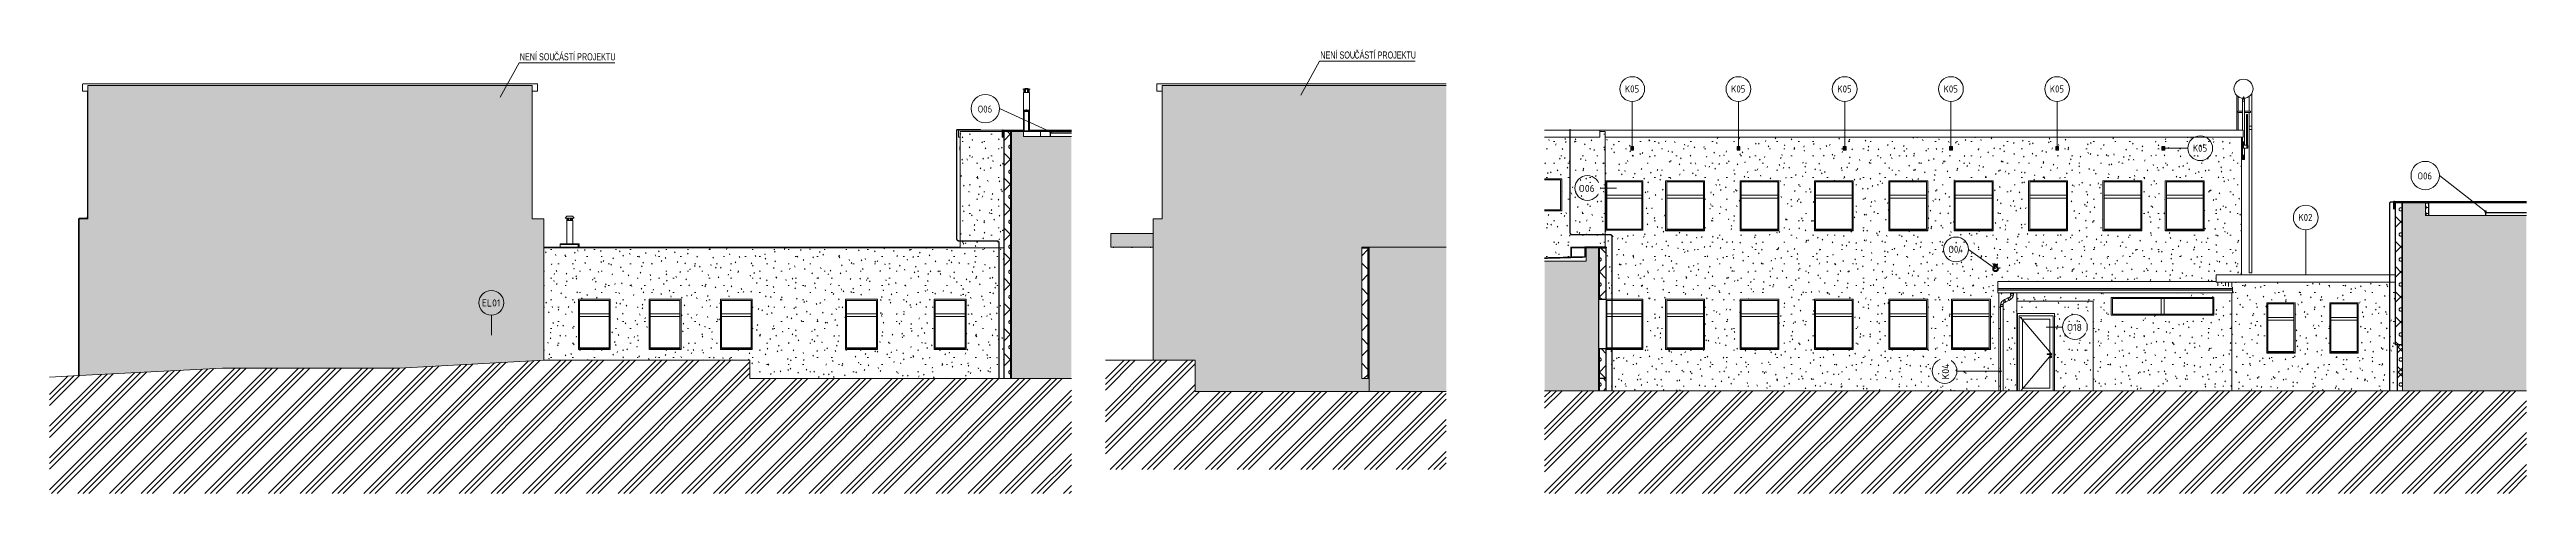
# Model space of a CAD drawing. Header units: millimetres. Extents: x -19993 to 479964, y -45352 to 20466.
# Drawn here: x 89388 to 159336, y -2012 to 10523 of the extents above; entities that cross this region are included whole.
import ezdxf

# ---------------------------------------------------------------- set-up
doc = ezdxf.new("R2010")
doc.units = ezdxf.units.MM
for name, color, linetype, lineweight in [('A-DETL', 90, 'Continuous', 9), ('A-DETL-GENF', 92, 'Continuous', 9), ('A-DETL-THIN', 151, 'Continuous', 9), ('A-FLOR-HRAL', 11, 'Continuous', 9), ('A-FLOR-HRAL-IDEN', 2, 'Continuous', 9), ('A-GLAZ', 151, 'Continuous', 9), ('A-GLAZ-IDEN', 152, 'Continuous', 9), ('A-ROOF', 132, 'Continuous', 9), ('A-ROOF-IDEN', 132, 'Continuous', 9), ('A-ROOF-MCUT', 132, 'Continuous', 35), ('A-ROOF-OTLN', 132, 'Continuous', 9), ('A-ROOF-PATT', 132, 'Continuous', 35), ('A-WALL', 113, 'Continuous', 9), ('A-WALL-PATT', 111, 'Continuous', 25), ('E-ELEC-FIXT', 91, 'Continuous', 9), ('E-ELEC-FIXT-IDEN', 2, 'Continuous', 9), ('E-POWR-CNDT', 130, 'Continuous', 9), ('E-POWR-CNTR', 130, 'Continuous', 9), ('E-POWR-DROP', 130, 'Continuous', 9), ('E-POWR-RISE', 130, 'Continuous', 9), ('E-SERT', 181, 'Continuous', 9), ('E-SERT-IDEN', 181, 'Continuous', 9), ('G-ANNO-TEXT', 231, 'Continuous', 9), ('M-EQPM', 50, 'Continuous', 9), ('M-EQPM-IDEN', 50, 'Continuous', 9), ('M-HVAC-CDFF', 50, 'Continuous', 9), ('P-PIPE', 3, 'Continuous', 9), ('P-PIPE-IDEN', 2, 'Continuous', 9), ('Q-SPCQ', 91, 'Continuous', 9)]:
    doc.layers.add(name, color=color, linetype=linetype, lineweight=lineweight)
doc.styles.add('Arial', font='arial.ttf', dxfattribs={"width": 0.7, "height": 200})
doc.styles.add('ISOCPEUR', font='isocpeur.ttf', dxfattribs={"width": 0.9, "height": 200})
doc.styles.add('ISOCPEUR_2', font='isocpeur.ttf', dxfattribs={"height": 200})
pattern_1 = [(0, (167787.21, 0), (812.8, 203.2), [33.528, -576.072, 33.528, -576.072, -3251.2]), (0, (167787.21, 0), (812.8, 203.2), [-1219.2, 33.528, -1185.672, 33.528, -576.072, -1422.4]), (0, (167787.21, 0), (812.8, 203.2), [-3048, 33.528, -372.872, 33.528, -982.472]), (120, (168092.01, 101.6), (-582.3764, 602.30545), [33.528, -576.072, 33.528, -576.072, -3251.2]), (120, (168092.01, 101.6), (-582.3764, 602.30545), [-1219.2, 33.528, -1185.672, 33.528, -576.072, -1422.4]), (120, (168092.01, 101.6), (-582.3764, 602.30545), [-3048, 33.528, -372.872, 33.528, -982.472]), (240, (168193.61, 508), (-230.4236, -805.50545), [33.528, -576.072, 33.528, -576.072, -3251.2]), (240, (168193.61, 508), (-230.4236, -805.50545), [-1219.2, 33.528, -1185.672, 33.528, -576.072, -1422.4]), (240, (168193.61, 508), (-230.4236, -805.50545), [-3048, 33.528, -372.872, 33.528, -982.472])]
pattern_2 = [(45, (167787.2, 0), (0, 707.1054), []), (315, (167787.2, 0), (707.1054, 0), []), (270, (168094.58, 19.13), (353.543, -353.543), [38.278, -668.833]), (270, (168186.96, 19.13), (353.543, -353.543), [38.278, -668.833]), (0, (168120.36, 46.2), (353.543, 353.543), [38.278, -668.833]), (0, (168120.36, -46.2), (353.543, 353.543), [38.278, -668.833]), (45, (168094.6, 19.13), (0, 707.1054), [38.278, -461.721]), (45, (168159.9, -46.2), (0, 707.1054), [38.278, -461.721]), (315, (168159.9, 46.2), (707.1054, 0), [38.278, -461.721]), (315, (168094.6, -19.13), (707.1054, 0), [38.278, -461.721])]
pattern_3 = [(45, (287307.8, 0), (0, 707.1054), []), (315, (287307.8, 0), (707.1054, 0), []), (270, (287615.2, 19.13), (353.543, -353.543), [38.278, -668.833]), (270, (287707.57, 19.13), (353.543, -353.543), [38.278, -668.833]), (0, (287640.97, 46.2), (353.543, 353.543), [38.278, -668.833]), (0, (287640.97, -46.2), (353.543, 353.543), [38.278, -668.833]), (45, (287615.2, 19.13), (0, 707.1054), [38.278, -461.721]), (45, (287680.5, -46.2), (0, 707.1054), [38.278, -461.721]), (315, (287680.5, 46.2), (707.1054, 0), [38.278, -461.721]), (315, (287615.2, -19.13), (707.1054, 0), [38.278, -461.721])]
pattern_4 = [(0, (287307.82, 0), (150, 86.6), [100, -200]), (60, (287407.82, 0), (0.0022, 173.20381), [100, -200]), (300, (287407.82, 0), (149.9978, -86.60381), [100, -200])]
pattern_5 = [(0, (287307.82, 0), (812.8, 203.2), [33.528, -576.072, 33.528, -576.072, -3251.2]), (0, (287307.82, 0), (812.8, 203.2), [-1219.2, 33.528, -1185.672, 33.528, -576.072, -1422.4]), (0, (287307.82, 0), (812.8, 203.2), [-3048, 33.528, -372.872, 33.528, -982.472]), (120, (287612.62, 101.6), (-582.37636, 602.30545), [33.528, -576.072, 33.528, -576.072, -3251.2]), (120, (287612.62, 101.6), (-582.37636, 602.30545), [-1219.2, 33.528, -1185.672, 33.528, -576.072, -1422.4]), (120, (287612.62, 101.6), (-582.37636, 602.30545), [-3048, 33.528, -372.872, 33.528, -982.472]), (240, (287714.22, 508), (-230.42364, -805.50545), [33.528, -576.072, 33.528, -576.072, -3251.2]), (240, (287714.22, 508), (-230.42364, -805.50545), [-1219.2, 33.528, -1185.672, 33.528, -576.072, -1422.4]), (240, (287714.22, 508), (-230.42364, -805.50545), [-3048, 33.528, -372.872, 33.528, -982.472])]
pattern_6 = [(45, (287343.2, -35.36), (0, 707.1054), []), (45, (287626, -318.2), (0, 707.1054), []), (315, (287343.2, 35.36), (707.1054, 0), []), (315, (287626, 318.2), (707.1054, 0), []), (270, (287615.2, 19.13), (353.543, -353.543), [38.278, -668.833]), (270, (287707.57, 19.13), (353.543, -353.543), [38.278, -668.833]), (0, (287640.97, 46.2), (353.543, 353.543), [38.278, -668.833]), (0, (287640.97, -46.2), (353.543, 353.543), [38.278, -668.833]), (45, (287615.2, 19.13), (0, 707.1054), [38.278, -461.721]), (45, (287680.5, -46.2), (0, 707.1054), [38.278, -461.721]), (315, (287680.5, 46.2), (707.1054, 0), [38.278, -461.721]), (315, (287615.2, -19.13), (707.1054, 0), [38.278, -461.721])]

msp = doc.modelspace()

# ---------------------------------------------------------------- texts
at = {"layer": 'A-ROOF-IDEN', "insert": (152897, 5883), "char_height": 200, "width": 497.85, "attachment_point": 1, "style": 'ISOCPEUR'}
msp.add_mtext('K02', dxfattribs=at)
at = {"layer": 'E-ELEC-FIXT-IDEN', "insert": (101598, 3467), "char_height": 200, "width": 649.37, "attachment_point": 1, "style": 'ISOCPEUR_2'}
msp.add_mtext('EL01', dxfattribs=at)
at = {"layer": 'E-SERT-IDEN', "insert": (143013, 4982), "char_height": 200, "width": 519.49, "attachment_point": 1, "style": 'ISOCPEUR'}
msp.add_mtext('O04', dxfattribs=at)
at = {"layer": 'G-ANNO-TEXT', "color": 7, "lineweight": 25, "char_height": 200, "attachment_point": 1, "style": 'Arial'}
for s, insert, width in [('NENÍ SOU', (125274, 10468), 1167.26), ('ČÁSTÍ PROJEKTU', (126237, 10468), 2070.76), ('NENÍ SOU', (102668, 10418), 1167.26), ('ČÁSTÍ PROJEKTU', (103631, 10418), 2070.76)]:
    msp.add_mtext(s, dxfattribs=dict(at, insert=insert, width=width))
at = {"layer": 'M-EQPM-IDEN', "char_height": 200, "width": 497.85, "attachment_point": 1, "style": 'ISOCPEUR'}
for insert in [(133876, 9509), (136876, 9509), (139876, 9509), (142876, 9509), (145876, 9509), (149916, 7839)]:
    msp.add_mtext('K05', dxfattribs=dict(at, insert=insert))

# ---------------------------------------------------------------- blocks, each defined once
blk = doc.blocks.new('parapet_ext - parapet_ext-1802071-VB3-V-Nový')
at = {"layer": 'Q-SPCQ'}
for p, q in [((18270, 2072), (18228, 2072)), ((18228, 2072), (18228, 2050)), ((18228, 2050), (18230, 2050)), ((18230, 2070), (18270, 2070)), ((18230, 2050), (18230, 2070))]:
    blk.add_line(p, q, dxfattribs=at)
blk = doc.blocks.new('OKNO_1k_nadsvetlik - OKNO_1k_nadsvetlik_1000 x 1500-1969505-VB3-V-Nový')
at = {"layer": 'A-GLAZ'}
for p, q in [((16331, 2100), (16331, 3440)), ((16331, 3440), (17171, 3440)), ((16331, 3060), (17171, 3060)), ((16331, 3060), (16331, 2980)), ((17171, 2980), (16331, 2980)), ((17171, 3440), (17171, 2100)), ((17171, 3060), (17171, 3440)), ((17171, 2980), (17171, 3060)), ((17171, 2980), (17171, 2100)), ((17201, 2072), (17201, 3470)), ((17201, 3470), (17201, 2072)), ((17171, 2100), (16331, 2100))]:
    blk.add_line(p, q, dxfattribs=at)
blk = doc.blocks.new('parapet_ext - parapet_ext-1802137-VB3-V-Nový')
at = {"layer": 'Q-SPCQ'}
for p, q in [((16302, 2050), (16302, 2072)), ((17202, 2072), (16302, 2072)), ((17202, 2050), (16302, 2050)), ((17202, 2072), (17202, 2050))]:
    blk.add_line(p, q, dxfattribs=at)
blk = doc.blocks.new('OKNO_1k_nadsvetlik - OKNO_1k_nadsvetlik_1000 x 1500-1969475-VB3-V-Nový')
at = {"layer": 'A-GLAZ'}
for p, q in [((10291, 2100), (10291, 3440)), ((10291, 3440), (11131, 3440)), ((10291, 3060), (11131, 3060)), ((10291, 3060), (10291, 2980)), ((11131, 2980), (10291, 2980)), ((11131, 3440), (11131, 2100)), ((11131, 3060), (11131, 3440)), ((11131, 2980), (11131, 3060)), ((11131, 2980), (11131, 2100)), ((11161, 2072), (11161, 3470)), ((11161, 3470), (11161, 2072)), ((11131, 2100), (10291, 2100))]:
    blk.add_line(p, q, dxfattribs=at)
blk = doc.blocks.new('Zábradlí - Záchytný systém kotva-1301747-VB3-V-Nový')
at = {"layer": 'A-FLOR-HRAL'}
for p, q in [((19573, 8157), (19573, 8149)), ((19576, 8157), (19573, 8157)), ((19573, 8149), (19576, 8149)), ((19593, 8157), (19576, 8157)), ((19576, 8149), (19593, 8149)), ((19578, 8149), (19578, 8064)), ((19588, 8064), (19588, 8149)), ((19593, 8149), (19593, 8157))]:
    blk.add_line(p, q, dxfattribs=at)
at = {"layer": 'A-FLOR-HRAL', "flags": 128}
for points in [[(19599, 8199), (19599, 8200), (19599, 8200), (19599, 8201), (19599, 8202), (19599, 8203), (19599, 8204), (19599, 8204), (19599, 8205), (19598, 8206), (19598, 8207), (19598, 8207), (19598, 8208), (19597, 8209), (19597, 8209), (19597, 8210), (19597, 8211), (19596, 8211), (19596, 8212), (19595, 8213), (19595, 8213), (19595, 8214), (19594, 8214), (19594, 8215), (19593, 8216), (19593, 8216), (19592, 8217), (19591, 8217), (19591, 8217), (19590, 8218), (19590, 8218), (19589, 8218), (19588, 8219), (19588, 8219), (19587, 8219), (19586, 8219), (19586, 8220), (19585, 8220), (19584, 8220), (19584, 8220), (19583, 8220), (19582, 8220), (19581, 8220), (19581, 8219), (19580, 8219), (19579, 8219), (19579, 8219), (19578, 8219), (19577, 8218), (19577, 8218), (19576, 8218), (19576, 8217), (19575, 8217), (19575, 8216), (19574, 8216), (19573, 8215), (19573, 8215), (19573, 8214), (19572, 8214), (19572, 8213), (19571, 8212), (19571, 8212), (19570, 8211), (19570, 8210), (19570, 8210), (19569, 8209), (19569, 8208), (19569, 8208), (19569, 8207), (19568, 8206), (19568, 8205), (19568, 8205), (19568, 8204), (19568, 8203), (19568, 8202), (19568, 8202), (19568, 8201), (19567, 8200), (19567, 8199), (19567, 8199)], [(19567, 8199), (19567, 8198), (19567, 8197), (19568, 8196), (19568, 8196), (19568, 8195), (19568, 8194), (19568, 8193), (19568, 8193), (19568, 8192), (19569, 8191), (19569, 8190), (19569, 8190), (19569, 8189), (19570, 8188), (19570, 8188), (19570, 8187), (19571, 8186), (19571, 8186), (19571, 8185), (19572, 8184), (19572, 8184), (19573, 8183), (19573, 8183), (19574, 8182), (19574, 8182), (19575, 8181), (19575, 8181), (19576, 8180), (19577, 8180), (19577, 8180), (19578, 8179), (19578, 8179), (19579, 8179), (19580, 8178), (19580, 8178), (19581, 8178), (19582, 8178), (19583, 8178), (19583, 8178), (19584, 8178), (19585, 8178), (19585, 8178), (19586, 8178), (19587, 8178), (19587, 8179), (19588, 8179), (19589, 8179), (19589, 8179), (19590, 8180), (19591, 8180), (19591, 8181), (19592, 8181), (19592, 8181), (19593, 8182), (19593, 8182), (19594, 8183), (19594, 8183), (19595, 8184), (19595, 8185), (19596, 8185), (19596, 8186), (19596, 8187), (19597, 8187), (19597, 8188), (19597, 8189), (19598, 8189), (19598, 8190), (19598, 8191), (19598, 8191), (19599, 8192), (19599, 8193), (19599, 8194), (19599, 8194), (19599, 8195), (19599, 8196), (19599, 8197), (19599, 8198), (19599, 8198), (19599, 8199)], [(19575, 8199), (19575, 8199), (19575, 8200), (19576, 8201), (19576, 8201), (19576, 8202), (19576, 8202), (19576, 8203), (19576, 8203), (19576, 8204), (19576, 8204), (19576, 8205), (19577, 8205), (19577, 8206), (19577, 8206), (19577, 8207), (19577, 8207), (19578, 8207), (19578, 8208), (19578, 8208), (19578, 8209), (19579, 8209), (19579, 8209), (19579, 8210), (19579, 8210), (19580, 8210), (19580, 8210), (19580, 8211), (19580, 8211), (19581, 8211), (19581, 8211), (19581, 8211), (19582, 8211), (19582, 8211), (19582, 8212), (19582, 8212), (19583, 8212), (19583, 8212), (19583, 8212), (19583, 8212), (19584, 8212), (19584, 8212), (19584, 8212), (19584, 8212), (19585, 8212), (19585, 8212), (19585, 8211), (19585, 8211), (19586, 8211), (19586, 8211), (19586, 8211), (19586, 8211), (19587, 8210), (19587, 8210), (19587, 8210), (19588, 8210), (19588, 8209), (19588, 8209), (19588, 8209), (19589, 8208), (19589, 8208), (19589, 8208), (19589, 8207), (19590, 8207), (19590, 8206), (19590, 8206), (19590, 8206), (19590, 8205), (19590, 8205), (19591, 8204), (19591, 8204), (19591, 8203), (19591, 8202), (19591, 8202), (19591, 8201), (19591, 8201), (19591, 8200), (19591, 8200), (19591, 8199), (19591, 8199)], [(19591, 8199), (19591, 8198), (19591, 8198), (19591, 8197), (19591, 8197), (19591, 8196), (19591, 8196), (19591, 8195), (19591, 8194), (19591, 8194), (19591, 8193), (19590, 8193), (19590, 8192), (19590, 8192), (19590, 8191), (19590, 8191), (19589, 8191), (19589, 8190), (19589, 8190), (19589, 8189), (19588, 8189), (19588, 8189), (19588, 8188), (19588, 8188), (19587, 8188), (19587, 8188), (19587, 8187), (19587, 8187), (19586, 8187), (19586, 8187), (19586, 8187), (19586, 8186), (19585, 8186), (19585, 8186), (19585, 8186), (19584, 8186), (19584, 8186), (19584, 8186), (19584, 8186), (19583, 8186), (19583, 8186), (19583, 8186), (19583, 8186), (19582, 8186), (19582, 8186), (19582, 8186), (19582, 8186), (19581, 8186), (19581, 8187), (19581, 8187), (19581, 8187), (19580, 8187), (19580, 8187), (19580, 8187), (19580, 8188), (19579, 8188), (19579, 8188), (19579, 8189), (19578, 8189), (19578, 8189), (19578, 8190), (19578, 8190), (19577, 8190), (19577, 8191), (19577, 8191), (19577, 8192), (19577, 8192), (19576, 8193), (19576, 8193), (19576, 8194), (19576, 8194), (19576, 8195), (19576, 8195), (19576, 8196), (19576, 8196), (19576, 8197), (19575, 8197), (19575, 8198), (19575, 8199), (19575, 8199)]]:
    blk.add_lwpolyline(points, dxfattribs=at)
blk = doc.blocks.new('Zábradlí - Záchytný systém kotva-V15-VB3-V-Nový')
at = {"layer": 'A-FLOR-HRAL'}
for p, q in [((19573, 8157), (19573, 8149)), ((19574, 8157), (19573, 8157)), ((19574, 8157), (19573, 8157)), ((19573, 8149), (19574, 8149)), ((19573, 8149), (19574, 8149)), ((19589, 8219), (19588, 8219)), ((19593, 8149), (19593, 8157)), ((19593, 8157), (19593, 8157)), ((19593, 8157), (19593, 8157)), ((19593, 8149), (19593, 8149)), ((19593, 8149), (19593, 8149))]:
    blk.add_line(p, q, dxfattribs=at)
at = {"layer": 'A-FLOR-HRAL', "flags": 128}
for points in [[(19565, 8210), (19565, 8209), (19565, 8208), (19564, 8207), (19564, 8207), (19564, 8206), (19563, 8205), (19563, 8204), (19563, 8203), (19563, 8203), (19563, 8202), (19563, 8201), (19563, 8200), (19563, 8199), (19563, 8199)], [(19563, 8199), (19563, 8198), (19563, 8197), (19563, 8196), (19563, 8196), (19563, 8195), (19563, 8194), (19563, 8193), (19564, 8192), (19564, 8191)], [(19564, 8190), (19565, 8189), (19565, 8188), (19566, 8188), (19566, 8187), (19567, 8186), (19567, 8186), (19568, 8185)], [(19575, 8218), (19575, 8218), (19574, 8217), (19573, 8217), (19572, 8217), (19572, 8216), (19571, 8216), (19570, 8215), (19570, 8215), (19569, 8214), (19569, 8214), (19568, 8213), (19567, 8212), (19567, 8212)], [(19570, 8183), (19571, 8182), (19571, 8182), (19572, 8181), (19573, 8181), (19574, 8180), (19574, 8180), (19575, 8180)], [(19587, 8219), (19586, 8220), (19585, 8220), (19584, 8220), (19584, 8220), (19583, 8220), (19582, 8220), (19581, 8220), (19580, 8220), (19579, 8219), (19579, 8219), (19578, 8219), (19577, 8219)], [(19578, 8179), (19579, 8178), (19580, 8178), (19581, 8178), (19582, 8178), (19582, 8178), (19583, 8178), (19584, 8178), (19585, 8178), (19586, 8178), (19587, 8178), (19587, 8178), (19588, 8178), (19589, 8179), (19590, 8179)], [(19591, 8179), (19592, 8180), (19593, 8180), (19594, 8181), (19594, 8181), (19595, 8181), (19596, 8182), (19596, 8182), (19597, 8183), (19598, 8184), (19598, 8184), (19599, 8185), (19599, 8185), (19600, 8186)], [(19597, 8215), (19597, 8215), (19596, 8215), (19595, 8216), (19595, 8216), (19594, 8217), (19593, 8217), (19593, 8218), (19592, 8218)], [(19602, 8208), (19602, 8208), (19602, 8209), (19601, 8210), (19601, 8211), (19600, 8211), (19600, 8212), (19599, 8213)], [(19601, 8188), (19601, 8188), (19602, 8189), (19602, 8190), (19602, 8190), (19603, 8191), (19603, 8192), (19603, 8193), (19604, 8193), (19604, 8194), (19604, 8195), (19604, 8196), (19604, 8197), (19604, 8198), (19604, 8198), (19604, 8199)], [(19604, 8199), (19604, 8200), (19604, 8201), (19604, 8201), (19604, 8202), (19604, 8203), (19604, 8204), (19604, 8205), (19603, 8205), (19603, 8206)]]:
    blk.add_lwpolyline(points, dxfattribs=at)
blk = doc.blocks.new('Zábradlí - Záchytný systém kotva-V16-VB3-V-Nový')
at = {"layer": 'A-FLOR-HRAL'}
for p, q in [((19573, 8157), (19573, 8149)), ((19574, 8157), (19573, 8157)), ((19574, 8157), (19573, 8157)), ((19573, 8149), (19574, 8149)), ((19573, 8149), (19574, 8149)), ((19593, 8149), (19593, 8157)), ((19593, 8157), (19593, 8157)), ((19593, 8157), (19593, 8157)), ((19593, 8149), (19593, 8149)), ((19593, 8149), (19593, 8149))]:
    blk.add_line(p, q, dxfattribs=at)
at = {"layer": 'A-FLOR-HRAL', "flags": 128}
for points in [[(19587, 8219), (19586, 8220), (19585, 8220), (19584, 8220), (19584, 8220), (19583, 8220), (19582, 8220), (19581, 8220), (19580, 8220), (19579, 8219), (19579, 8219), (19578, 8219), (19577, 8219), (19576, 8218), (19575, 8218), (19575, 8218), (19574, 8217), (19573, 8217), (19572, 8217), (19572, 8216), (19571, 8216), (19570, 8215), (19570, 8215), (19569, 8214), (19569, 8214), (19568, 8213), (19567, 8212), (19567, 8212), (19566, 8211), (19566, 8210), (19565, 8210), (19565, 8209), (19565, 8208), (19564, 8207), (19564, 8207), (19564, 8206), (19563, 8205), (19563, 8204), (19563, 8203), (19563, 8203), (19563, 8202), (19563, 8201), (19563, 8200), (19563, 8199), (19563, 8199)], [(19563, 8199), (19563, 8198), (19563, 8197), (19563, 8196), (19563, 8196), (19563, 8195), (19563, 8194), (19563, 8193), (19564, 8192), (19564, 8191), (19564, 8191), (19564, 8190), (19565, 8189), (19565, 8188), (19566, 8188), (19566, 8187), (19567, 8186), (19567, 8186), (19568, 8185), (19568, 8184), (19569, 8184), (19569, 8183), (19570, 8183), (19571, 8182), (19571, 8182), (19572, 8181), (19573, 8181), (19574, 8180), (19574, 8180), (19575, 8180), (19576, 8179), (19577, 8179), (19577, 8179), (19578, 8179), (19579, 8178), (19580, 8178), (19581, 8178), (19582, 8178), (19582, 8178), (19583, 8178), (19584, 8178), (19585, 8178), (19586, 8178), (19587, 8178), (19587, 8178), (19588, 8178), (19589, 8179), (19590, 8179), (19591, 8179), (19591, 8179), (19592, 8180), (19593, 8180), (19594, 8181), (19594, 8181), (19595, 8181), (19596, 8182), (19596, 8182), (19597, 8183), (19598, 8184), (19598, 8184), (19599, 8185), (19599, 8185), (19600, 8186), (19600, 8187), (19601, 8187), (19601, 8188), (19602, 8189), (19602, 8190), (19602, 8190), (19603, 8191), (19603, 8192), (19603, 8193), (19604, 8193), (19604, 8194), (19604, 8195), (19604, 8196), (19604, 8197), (19604, 8198), (19604, 8198), (19604, 8199)], [(19578, 8210), (19578, 8211), (19579, 8211), (19579, 8211), (19580, 8211), (19580, 8211), (19581, 8211), (19581, 8212), (19582, 8212)], [(19584, 8186), (19583, 8186), (19583, 8186), (19582, 8186), (19581, 8186), (19581, 8186), (19580, 8186), (19580, 8186), (19579, 8187), (19579, 8187), (19579, 8187), (19578, 8187)], [(19604, 8199), (19604, 8200), (19604, 8201), (19604, 8201), (19604, 8202), (19604, 8203), (19604, 8204), (19604, 8205), (19603, 8205), (19603, 8206), (19603, 8207), (19602, 8208), (19602, 8208), (19602, 8209), (19601, 8210), (19601, 8211), (19600, 8211), (19600, 8212), (19599, 8213), (19599, 8213), (19598, 8214), (19597, 8214), (19597, 8215), (19596, 8215), (19595, 8216), (19595, 8216), (19594, 8217), (19593, 8217), (19593, 8218), (19592, 8218), (19591, 8218), (19590, 8219), (19589, 8219), (19589, 8219), (19588, 8219)]]:
    blk.add_lwpolyline(points, dxfattribs=at)
blk = doc.blocks.new('Zábradlí - Zábradlí-1236211-VB3-V-Nový')
at = {"layer": 'A-FLOR-HRAL'}
for p, q in [((20175, 8175), (19583, 8175)), ((19583, 8165), (20175, 8165))]:
    blk.add_line(p, q, dxfattribs=at)
for points, knots in [([(19578, 8170), (19578, 8170), (19578, 8171), (19579, 8173), (19580, 8174), (19581, 8174), (19581, 8175), (19582, 8175), (19583, 8175), (19583, 8175), (19583, 8175)], [-1, -1, -1, -1, -0.9166667, -0.8333333, -0.75, -0.6666667, -0.625, -0.5833333, -0.5416667, -0.5, -0.5, -0.5, -0.5]), ([(19583, 8165), (19583, 8165), (19583, 8165), (19582, 8165), (19581, 8165), (19581, 8166), (19580, 8166), (19579, 8167), (19578, 8169), (19578, 8170), (19578, 8170)], [-0.5, -0.5, -0.5, -0.5, -0.4583333, -0.4166667, -0.375, -0.3333333, -0.25, -0.1666667, -0.0833333, 0, 0, 0, 0])]:
    blk.add_open_spline(points, degree=3, knots=knots, dxfattribs=at)
for name in ['Zábradlí - Záchytný systém kotva-V15-VB3-V-Nový', 'Zábradlí - Záchytný systém kotva-V16-VB3-V-Nový', 'Zábradlí - Záchytný systém kotva-V15-VB3-V-Nový', 'Zábradlí - Záchytný systém kotva-V15-VB3-V-Nový', 'Zábradlí - Záchytný systém kotva-1301747-VB3-V-Nový']:
    blk.add_blockref(name, (0, 0))
blk = doc.blocks.new('Typ horního madla - Horní madlo_Vnitřní_-1236216-VB3-V-Nový')
at = {"layer": 'A-FLOR-HRAL'}
for p, q in [((20175, 8175), (19583, 8175)), ((19583, 8165), (20175, 8165))]:
    blk.add_line(p, q, dxfattribs=at)
for points, knots in [([(19578, 8170), (19578, 8170), (19578, 8171), (19579, 8173), (19580, 8174), (19581, 8174), (19581, 8175), (19582, 8175), (19583, 8175), (19583, 8175), (19583, 8175)], [-1, -1, -1, -1, -0.9166667, -0.8333333, -0.75, -0.6666667, -0.625, -0.5833333, -0.5416667, -0.5, -0.5, -0.5, -0.5]), ([(19583, 8165), (19583, 8165), (19583, 8165), (19582, 8165), (19581, 8165), (19581, 8166), (19580, 8166), (19579, 8167), (19578, 8169), (19578, 8170), (19578, 8170)], [-0.5, -0.5, -0.5, -0.5, -0.4583333, -0.4166667, -0.375, -0.3333333, -0.25, -0.1666667, -0.0833333, 0, 0, 0, 0])]:
    blk.add_open_spline(points, degree=3, knots=knots, dxfattribs=at)
blk = doc.blocks.new('DPS_vetrání_nová - Typ 1-1348275-VB3-V-Nový')
at = {"layer": 'M-EQPM', "color": 11}
for p, q in [((18265, 7686), (18265, 7786)), ((18265, 7786), (18270, 7786)), ((18265, 7686), (18270, 7686))]:
    blk.add_line(p, q, dxfattribs=at)
blk = doc.blocks.new('Komín1 - Komín1-1879209-VB3-V-Nový')
at = {"layer": 'M-HVAC-CDFF'}
for p, q in [((18804, 9404), (18906, 9404)), ((18821, 9310), (18821, 8230)), ((18906, 9310), (18821, 9310)), ((18827, 9404), (18827, 9310)), ((18832, 9310), (18832, 9404)), ((18853, 9310), (18853, 9404)), ((18879, 9404), (18879, 9310)), ((18882, 9310), (18882, 9404)), ((18906, 9404), (19008, 9404)), ((18991, 9310), (18906, 9310)), ((18930, 9310), (18930, 9404)), ((18933, 9310), (18933, 9404)), ((18959, 9404), (18959, 9310)), ((18980, 9310), (18980, 9404)), ((18985, 9310), (18985, 9404)), ((18991, 8230), (18991, 9310))]:
    blk.add_line(p, q, dxfattribs=at)
at = {"layer": 'M-HVAC-CDFF', "flags": 128}
for points in [[(18802, 9404), (18815, 9408), (18828, 9412), (18841, 9414), (18854, 9417), (18867, 9419), (18880, 9420), (18894, 9421), (18906, 9421)], [(18906, 9421), (18919, 9421), (18933, 9420), (18946, 9418), (18959, 9417), (18972, 9414), (18985, 9411), (18998, 9408), (19010, 9404)]]:
    blk.add_lwpolyline(points, dxfattribs=at)
blk = doc.blocks.new('Komín2 - Komín2-1880273-VB3-V-Nový')
at = {"layer": 'M-HVAC-CDFF'}
for p, q in [((18818, 8810), (18901, 8810)), ((18818, 8810), (18828, 8810)), ((18831, 8813), (18901, 8813)), ((18831, 8810), (18831, 8790)), ((18837, 8778), (18901, 8778)), ((18841, 8770), (18841, 8230)), ((18842, 8770), (18841, 8770)), ((18854, 8770), (18843, 8770)), ((18856, 8770), (18854, 8770)), ((18874, 8770), (18856, 8770)), ((18878, 8770), (18874, 8770)), ((18901, 8770), (18878, 8770)), ((18892, 8815), (18901, 8815)), ((18901, 8815), (18910, 8815)), ((18901, 8813), (18923, 8813)), ((18901, 8810), (18985, 8810)), ((18901, 8778), (18966, 8778)), ((18925, 8770), (18901, 8770)), ((18929, 8770), (18925, 8770)), ((18947, 8770), (18929, 8770)), ((18933, 8813), (18971, 8813)), ((18948, 8770), (18947, 8770)), ((18959, 8770), (18949, 8770)), ((18961, 8770), (18960, 8770)), ((18961, 8230), (18961, 8770)), ((18971, 8790), (18971, 8810)), ((18975, 8810), (18985, 8810))]:
    blk.add_line(p, q, dxfattribs=at)
at = {"layer": 'M-HVAC-CDFF', "flags": 128}
for points in [[(18816, 8810), (18816, 8810), (18816, 8810), (18816, 8810), (18816, 8810), (18816, 8811), (18816, 8811), (18816, 8811), (18817, 8811), (18817, 8811), (18817, 8811), (18817, 8811), (18817, 8811), (18817, 8811), (18817, 8811), (18817, 8812), (18817, 8812), (18817, 8812), (18817, 8812), (18817, 8812), (18817, 8812), (18817, 8812), (18817, 8812), (18817, 8812), (18818, 8812), (18818, 8812), (18818, 8812), (18818, 8812), (18818, 8812), (18818, 8812), (18818, 8813), (18818, 8813), (18818, 8813), (18818, 8813), (18819, 8813), (18819, 8813), (18819, 8813), (18819, 8813), (18819, 8813), (18819, 8813), (18819, 8813)], [(18819, 8813), (18819, 8813), (18819, 8813), (18820, 8813), (18820, 8813), (18821, 8813), (18821, 8813), (18822, 8813), (18823, 8813), (18824, 8813), (18826, 8813), (18827, 8813), (18828, 8813), (18830, 8813), (18832, 8813), (18833, 8813), (18835, 8813), (18837, 8813)], [(18901, 8813), (18898, 8813), (18895, 8813), (18892, 8813), (18888, 8813), (18885, 8813), (18882, 8813), (18879, 8813), (18875, 8813), (18872, 8813), (18869, 8813), (18866, 8813), (18863, 8813), (18860, 8813), (18858, 8813), (18855, 8813), (18852, 8813), (18850, 8813), (18847, 8813), (18845, 8813), (18842, 8813), (18840, 8813), (18838, 8813), (18836, 8813), (18834, 8813), (18832, 8813), (18830, 8813), (18829, 8813), (18827, 8813), (18826, 8813), (18825, 8813), (18824, 8813), (18823, 8813), (18822, 8813), (18821, 8813), (18820, 8813), (18820, 8813), (18819, 8813), (18819, 8813), (18819, 8813), (18819, 8813)], [(18831, 8813), (18831, 8813), (18831, 8813), (18831, 8813), (18831, 8813), (18831, 8813), (18831, 8813), (18831, 8813), (18832, 8814), (18832, 8814), (18832, 8814), (18832, 8814), (18832, 8814), (18832, 8814), (18832, 8814), (18832, 8814), (18832, 8814), (18832, 8814), (18832, 8815), (18832, 8815), (18832, 8815), (18832, 8815), (18832, 8815), (18832, 8815), (18833, 8815), (18833, 8815), (18833, 8815), (18833, 8815), (18833, 8815), (18833, 8815), (18833, 8815), (18833, 8815), (18833, 8815), (18833, 8815), (18834, 8815), (18834, 8815), (18834, 8815), (18834, 8815), (18834, 8815), (18834, 8815), (18834, 8815)], [(18837, 8778), (18836, 8779), (18836, 8779), (18835, 8780), (18835, 8780), (18835, 8780), (18834, 8781), (18834, 8781), (18834, 8782), (18833, 8782), (18833, 8783), (18833, 8783), (18833, 8784), (18832, 8784), (18832, 8785), (18832, 8785), (18832, 8786), (18832, 8787), (18832, 8787), (18831, 8788), (18831, 8788), (18831, 8789), (18831, 8789), (18831, 8790)], [(18834, 8815), (18834, 8815), (18834, 8815), (18835, 8815), (18835, 8815), (18835, 8815), (18836, 8815), (18837, 8815), (18838, 8815), (18838, 8815), (18839, 8815), (18840, 8815), (18842, 8815), (18843, 8815), (18844, 8815), (18846, 8815), (18847, 8815), (18849, 8815), (18851, 8815), (18853, 8815), (18854, 8815), (18856, 8815), (18859, 8815), (18861, 8815), (18863, 8815), (18865, 8815), (18867, 8815), (18870, 8815), (18872, 8815), (18875, 8815), (18877, 8815), (18880, 8815), (18882, 8815), (18885, 8815), (18887, 8815), (18890, 8815), (18892, 8815)], [(18901, 8815), (18899, 8815), (18896, 8815), (18893, 8815), (18891, 8815), (18888, 8815), (18885, 8815), (18883, 8815), (18880, 8815), (18878, 8815), (18875, 8815), (18873, 8815), (18870, 8815), (18868, 8815), (18866, 8815), (18863, 8815), (18861, 8815), (18859, 8815), (18857, 8815), (18855, 8815), (18853, 8815), (18851, 8815), (18850, 8815), (18848, 8815), (18846, 8815), (18845, 8815), (18843, 8815), (18842, 8815), (18841, 8815), (18840, 8815), (18839, 8815), (18838, 8815), (18837, 8815), (18836, 8815), (18836, 8815), (18835, 8815), (18835, 8815), (18834, 8815), (18834, 8815), (18834, 8815), (18834, 8815)], [(18841, 8770), (18841, 8770), (18841, 8771), (18841, 8771), (18841, 8772), (18841, 8772), (18841, 8772), (18841, 8773), (18841, 8773), (18841, 8774), (18841, 8774), (18840, 8774), (18840, 8775), (18840, 8775), (18840, 8775), (18840, 8776), (18839, 8776), (18839, 8776), (18839, 8777), (18839, 8777), (18838, 8777), (18838, 8777), (18838, 8778), (18837, 8778), (18837, 8778), (18837, 8778), (18837, 8778)], [(18891, 8815), (18892, 8816), (18893, 8816), (18894, 8817), (18895, 8817), (18896, 8817), (18897, 8817), (18898, 8817), (18899, 8818), (18900, 8818), (18901, 8818), (18901, 8818)], [(18901, 8818), (18902, 8818), (18903, 8818), (18904, 8818), (18905, 8817), (18906, 8817), (18907, 8817), (18908, 8817), (18909, 8816), (18910, 8816), (18911, 8816), (18912, 8815)], [(18969, 8815), (18969, 8815), (18968, 8815), (18968, 8815), (18968, 8815), (18967, 8815), (18967, 8815), (18966, 8815), (18965, 8815), (18964, 8815), (18963, 8815), (18962, 8815), (18961, 8815), (18960, 8815), (18958, 8815), (18957, 8815), (18955, 8815), (18954, 8815), (18952, 8815), (18950, 8815), (18948, 8815), (18946, 8815), (18944, 8815), (18942, 8815), (18940, 8815), (18938, 8815), (18935, 8815), (18933, 8815), (18931, 8815), (18928, 8815), (18926, 8815), (18923, 8815), (18921, 8815), (18918, 8815), (18915, 8815), (18913, 8815), (18910, 8815), (18907, 8815), (18905, 8815), (18902, 8815), (18901, 8815)], [(18984, 8813), (18984, 8813), (18983, 8813), (18983, 8813), (18983, 8813), (18982, 8813), (18981, 8813), (18980, 8813), (18979, 8813), (18978, 8813), (18977, 8813), (18976, 8813), (18974, 8813), (18973, 8813), (18971, 8813), (18969, 8813), (18967, 8813), (18965, 8813), (18963, 8813), (18961, 8813), (18959, 8813), (18956, 8813), (18954, 8813), (18951, 8813), (18949, 8813), (18946, 8813), (18943, 8813), (18940, 8813), (18937, 8813), (18934, 8813), (18931, 8813), (18928, 8813), (18925, 8813), (18922, 8813), (18919, 8813), (18915, 8813), (18912, 8813), (18909, 8813), (18906, 8813), (18902, 8813), (18901, 8813)], [(18910, 8815), (18912, 8815), (18915, 8815), (18917, 8815), (18920, 8815), (18923, 8815), (18925, 8815), (18928, 8815), (18930, 8815), (18932, 8815), (18935, 8815), (18937, 8815), (18939, 8815), (18942, 8815), (18944, 8815), (18946, 8815), (18948, 8815), (18950, 8815), (18951, 8815), (18953, 8815), (18955, 8815), (18956, 8815), (18958, 8815), (18959, 8815), (18961, 8815), (18962, 8815), (18963, 8815), (18964, 8815), (18965, 8815), (18966, 8815), (18967, 8815), (18967, 8815), (18968, 8815), (18968, 8815), (18968, 8815), (18969, 8815), (18969, 8815), (18969, 8815)], [(18966, 8778), (18966, 8778), (18965, 8778), (18965, 8778), (18965, 8778), (18965, 8777), (18964, 8777), (18964, 8777), (18964, 8776), (18963, 8776), (18963, 8776), (18963, 8775), (18963, 8775), (18963, 8775), (18962, 8774), (18962, 8774), (18962, 8774), (18962, 8773), (18962, 8773), (18962, 8773), (18962, 8772), (18962, 8772), (18961, 8771), (18961, 8771), (18961, 8771), (18961, 8770), (18961, 8770)], [(18971, 8790), (18971, 8789), (18971, 8788), (18971, 8788), (18971, 8787), (18971, 8787), (18971, 8786), (18971, 8786), (18971, 8785), (18970, 8785), (18970, 8784), (18970, 8783), (18970, 8783), (18969, 8782), (18969, 8782), (18969, 8782), (18969, 8781), (18968, 8781), (18968, 8780), (18967, 8780), (18967, 8779), (18967, 8779), (18966, 8779), (18966, 8778)], [(18967, 8813), (18969, 8813), (18971, 8813), (18972, 8813), (18974, 8813), (18975, 8813), (18977, 8813), (18978, 8813), (18979, 8813), (18980, 8813), (18981, 8813), (18982, 8813), (18982, 8813), (18983, 8813), (18983, 8813), (18984, 8813), (18984, 8813), (18984, 8813)], [(18969, 8815), (18969, 8815), (18969, 8815), (18969, 8815), (18969, 8815), (18969, 8815), (18969, 8815), (18969, 8815), (18969, 8815), (18970, 8815), (18970, 8815), (18970, 8815), (18970, 8815), (18970, 8815), (18970, 8815), (18970, 8815), (18970, 8815), (18970, 8815), (18970, 8815), (18971, 8815), (18971, 8815), (18971, 8815), (18971, 8814), (18971, 8814), (18971, 8814), (18971, 8814), (18971, 8814), (18971, 8814), (18971, 8814), (18971, 8814), (18971, 8814), (18971, 8814), (18971, 8813), (18971, 8813), (18971, 8813), (18971, 8813), (18971, 8813), (18971, 8813), (18971, 8813), (18971, 8813), (18971, 8813)], [(18984, 8813), (18984, 8813), (18984, 8813), (18984, 8813), (18984, 8813), (18984, 8813), (18984, 8813), (18984, 8813), (18985, 8813), (18985, 8813), (18985, 8813), (18985, 8812), (18985, 8812), (18985, 8812), (18985, 8812), (18985, 8812), (18985, 8812), (18985, 8812), (18985, 8812), (18986, 8812), (18986, 8812), (18986, 8812), (18986, 8812), (18986, 8812), (18986, 8812), (18986, 8811), (18986, 8811), (18986, 8811), (18986, 8811), (18986, 8811), (18986, 8811), (18986, 8811), (18986, 8811), (18986, 8811), (18986, 8811), (18986, 8810), (18986, 8810), (18986, 8810), (18986, 8810), (18986, 8810), (18986, 8810)]]:
    blk.add_lwpolyline(points, dxfattribs=at)
blk = doc.blocks.new('Komín6 - Komín6-1996301-VB3-V-Nový')
at = {"layer": 'M-HVAC-CDFF'}
for p, q in [((5927, 5815), (5881, 5760)), ((5881, 5760), (6006, 5760)), ((5921, 5700), (5921, 5040)), ((6006, 5700), (5921, 5700)), ((5927, 5815), (6006, 5815)), ((5927, 5760), (5927, 5700)), ((5932, 5700), (5932, 5760)), ((5953, 5700), (5953, 5760)), ((5979, 5760), (5979, 5700)), ((5982, 5700), (5982, 5760)), ((6006, 5815), (6085, 5815)), ((6006, 5760), (6131, 5760)), ((6091, 5700), (6006, 5700)), ((6030, 5700), (6030, 5760)), ((6033, 5700), (6033, 5760)), ((6059, 5760), (6059, 5700)), ((6080, 5700), (6080, 5760)), ((6131, 5760), (6085, 5815)), ((6085, 5700), (6085, 5760)), ((6091, 5040), (6091, 5700))]:
    blk.add_line(p, q, dxfattribs=at)
blk = doc.blocks.new('DPS_ELE_elektroměrná_skříň - DPS_ELE_elektroměrná_skříň -510x900-1157956-VB3-S-Nový')
at = {"layer": 'E-ELEC-FIXT', "color": 11}
for p, q in [((65344, 1748), (65344, 2450)), ((65344, 2450), (65349, 2450))]:
    blk.add_line(p, q, dxfattribs=at)
blk = doc.blocks.new('DPS_stříška_hlavní_vstup_2 - DPS_stříška_hlavní_vstup_2-1605088-VB3-S-Nový')
at = {"layer": 'M-EQPM'}
for p, q in [((64214, 4947), (64214, 4929)), ((64214, 4929), (64224, 4929)), ((64224, 4929), (64234, 4929)), ((64234, 4929), (64234, 4947)), ((64739, 4947), (64739, 4929)), ((64739, 4929), (64749, 4929)), ((64749, 4929), (64759, 4929)), ((64759, 4929), (64759, 4947)), ((65264, 4947), (65264, 4929)), ((65264, 4929), (65274, 4929)), ((65274, 4929), (65284, 4929)), ((65284, 4929), (65284, 4947))]:
    blk.add_line(p, q, dxfattribs=at)
blk = doc.blocks.new('Popisek elektrického příslušenství - Orámované-1491386-VB3-V-Nový')
at = {"layer": 'E-ELEC-FIXT-IDEN'}
blk.add_circle((3794, 3371), 350, dxfattribs=at)
blk = doc.blocks.new('Popis parapetu1 - Záchytný systém-1408882-VB3-V-Nový')
at = {"layer": 'A-FLOR-HRAL-IDEN'}
blk.add_circle((17745, 8854), 400, dxfattribs=at)
blk = doc.blocks.new('OKNO_1k_nadsvetlik - OKNO_1k_nadsvetlik_900 x 1500-1969493-VB3-J-Nový')
at = {"layer": 'A-GLAZ'}
for p, q in [((-50763, 2000), (-50763, 3340)), ((-50763, 3340), (-50023, 3340)), ((-50763, 2960), (-50023, 2960)), ((-50763, 2960), (-50763, 2880)), ((-50023, 2880), (-50763, 2880)), ((-50023, 3340), (-50023, 2000)), ((-50023, 2960), (-50023, 3340)), ((-50023, 2880), (-50023, 2960)), ((-50023, 2880), (-50023, 2000)), ((-49993, 1972), (-49993, 3370)), ((-49992, 1972), (-49992, 3370)), ((-50023, 2000), (-50763, 2000))]:
    blk.add_line(p, q, dxfattribs=at)
blk = doc.blocks.new('parapet_ext - parapet_ext-1802001-VB3-J-Nový')
at = {"layer": 'Q-SPCQ'}
for p, q in [((-50790, 1950), (-50790, 1972)), ((-49990, 1972), (-50790, 1972)), ((-49990, 1950), (-50790, 1950)), ((-49990, 1972), (-49990, 1950))]:
    blk.add_line(p, q, dxfattribs=at)
blk = doc.blocks.new('parapet_ext - parapet_ext-V17-VB3-J-Nový')
at = {"layer": 'Q-SPCQ'}
for p, q in [((-52570, 1972), (-52571, 1972)), ((-52570, 1950), (-52570, 1972)), ((-51770, 1972), (-52570, 1972)), ((-51770, 1950), (-52570, 1950)), ((-51770, 1972), (-51770, 1950))]:
    blk.add_line(p, q, dxfattribs=at)
blk = doc.blocks.new('OKNO_1k_nadsvetlik - OKNO_1k_nadsvetlik_1200 x 1500-1969479-VB3-J-Nový')
at = {"layer": 'A-GLAZ'}
for p, q in [((-67417, 2100), (-67417, 3440)), ((-67417, 3440), (-66377, 3440)), ((-67417, 3060), (-66377, 3060)), ((-67417, 3060), (-67417, 2980)), ((-66377, 2980), (-67417, 2980)), ((-66377, 3440), (-66377, 2100)), ((-66377, 2980), (-66377, 3060)), ((-66377, 2100), (-67417, 2100))]:
    blk.add_line(p, q, dxfattribs=at)
blk = doc.blocks.new('parapet_ext - parapet_ext-1802071-VB3-J-Nový')
at = {"layer": 'Q-SPCQ'}
for p, q in [((-67447, 2050), (-67447, 2072)), ((-66347, 2072), (-67447, 2072)), ((-66347, 2050), (-67447, 2050)), ((-66347, 2072), (-66347, 2050))]:
    blk.add_line(p, q, dxfattribs=at)
blk = doc.blocks.new('OKNO_1k_nadsvetlik - OKNO_1k_nadsvetlik_1150 x 1500-2031593-VB3-J-Nový')
at = {"layer": 'A-GLAZ'}
for p, q in [((-71209, 2100), (-71209, 3440)), ((-71209, 3440), (-71070, 3440)), ((-71209, 3060), (-71070, 3060)), ((-71209, 3060), (-71209, 2980)), ((-71070, 2980), (-71209, 2980)), ((-71060, 3440), (-70219, 3440)), ((-71060, 3060), (-70219, 3060)), ((-70219, 2980), (-71060, 2980)), ((-70219, 3440), (-70219, 2100)), ((-70219, 2980), (-70219, 3060)), ((-71070, 2100), (-71209, 2100)), ((-70219, 2100), (-71060, 2100))]:
    blk.add_line(p, q, dxfattribs=at)
blk = doc.blocks.new('parapet_ext - parapet_ext-2031592-VB3-J-Nový')
at = {"layer": 'Q-SPCQ'}
for p, q in [((-71215, 2050), (-71225, 2050)), ((-71203, 2050), (-71208, 2050)), ((-71187, 2050), (-71197, 2050)), ((-71070, 2072), (-71183, 2072)), ((-71070, 2050), (-71183, 2050)), ((-70189, 2072), (-71060, 2072)), ((-70189, 2050), (-71060, 2050)), ((-70189, 2072), (-70189, 2050))]:
    blk.add_line(p, q, dxfattribs=at)
blk = doc.blocks.new('parapet_ext - parapet_ext-1802137-VB3-J-Nový')
at = {"layer": 'Q-SPCQ'}
for p, q in [((-71215, 2050), (-71215, 2070)), ((-71215, 2050), (-71210, 2050)), ((-71210, 2070), (-71210, 2050)), ((-71210, 2050), (-71208, 2050)), ((-71208, 2050), (-71208, 2070))]:
    blk.add_line(p, q, dxfattribs=at)
blk = doc.blocks.new('parapet_ext - parapet_ext-V18-VB3-J-Nový')
at = {"layer": 'Q-SPCQ'}
for p, q in [((-71203, 2050), (-71203, 2070)), ((-71203, 2050), (-71199, 2050)), ((-71199, 2070), (-71199, 2050)), ((-71199, 2050), (-71197, 2050)), ((-71197, 2050), (-71197, 2070))]:
    blk.add_line(p, q, dxfattribs=at)
blk = doc.blocks.new('OKNO_1k_nadsvetlik - OKNO_1k_nadsvetlik_1000 x 1500-1969475-VB3-J-Nový')
at = {"layer": 'A-GLAZ'}
h = blk.add_hatch(dxfattribs=at)
h.set_pattern_fill('FP_53', color=256, style=0, pattern_type=2)
h.set_pattern_definition([(0, (82733.43, 0), (150, 86.6), [100, -200]), (60, (82833.43, 0), (0.0022, 173.20381), [100, -200]), (300, (82833.43, 0), (149.9978, -86.60381), [100, -200])])
h.paths.add_polyline_path([(-71432, 2020), (-71432, 2070), (-71442, 2070), (-71442, 2020)])
h.paths.add_polyline_path([(-71442, 3470), (-71432, 3470), (-71432, 3520), (-71442, 3520), (-71442, 3510)])
at = {"layer": 'A-GLAZ', "lineweight": 25}
for p, q in [((-71432, 3520), (-71442, 3520)), ((-71432, 3470), (-71432, 3520)), ((-71442, 3470), (-71432, 3470)), ((-71432, 2070), (-71442, 2070)), ((-71442, 2020), (-71432, 2020)), ((-71432, 2020), (-71432, 2070))]:
    blk.add_line(p, q, dxfattribs=at)
at = {"layer": 'A-GLAZ'}
blk.add_line((-71434, 3470), (-71434, 2072), dxfattribs=at)
blk = doc.blocks.new('parapet_ext - parapet_ext-V19-VB3-J-Nový')
at = {"layer": 'Q-SPCQ'}
for p, q in [((-71183, 2072), (-71442, 2072)), ((-71442, 2070), (-71185, 2070)), ((-71187, 2050), (-71187, 2070)), ((-71187, 2050), (-71185, 2050)), ((-71185, 2070), (-71185, 2050)), ((-71185, 2050), (-71183, 2050)), ((-71183, 2050), (-71183, 2072))]:
    blk.add_line(p, q, dxfattribs=at)
blk = doc.blocks.new('Zábradlí - Záchytný systém kotva-1301747-VB3-J-Nový')
at = {"layer": 'A-FLOR-HRAL'}
for p, q in [((-46402, 5899), (-46402, 5907)), ((-46402, 5907), (-46402, 5907)), ((-46402, 5907), (-46382, 5907)), ((-46382, 5899), (-46402, 5899)), ((-46402, 5899), (-46402, 5899)), ((-46397, 5839), (-46397, 5899)), ((-46387, 5899), (-46387, 5839)), ((-46382, 5907), (-46382, 5899)), ((-46382, 5907), (-46382, 5907)), ((-46382, 5899), (-46382, 5899))]:
    blk.add_line(p, q, dxfattribs=at)
at = {"layer": 'A-FLOR-HRAL', "flags": 128}
for points in [[(-46413, 5949), (-46413, 5950), (-46413, 5951), (-46413, 5951), (-46413, 5952), (-46413, 5953), (-46412, 5954), (-46412, 5955), (-46412, 5955), (-46412, 5956), (-46411, 5957), (-46411, 5958), (-46411, 5958), (-46410, 5959), (-46410, 5960), (-46409, 5961), (-46409, 5961), (-46408, 5962), (-46408, 5963), (-46407, 5963), (-46407, 5964), (-46406, 5964), (-46405, 5965), (-46405, 5965), (-46404, 5966), (-46403, 5966), (-46403, 5967), (-46402, 5967), (-46401, 5968), (-46400, 5968), (-46400, 5968), (-46399, 5969), (-46398, 5969), (-46397, 5969), (-46396, 5969), (-46396, 5969), (-46395, 5970), (-46394, 5970), (-46393, 5970), (-46392, 5970), (-46391, 5970), (-46391, 5970), (-46390, 5970), (-46389, 5970), (-46388, 5969), (-46387, 5969), (-46386, 5969), (-46386, 5969), (-46385, 5968), (-46384, 5968), (-46383, 5968), (-46383, 5967), (-46382, 5967), (-46381, 5967), (-46380, 5966), (-46380, 5966), (-46379, 5965), (-46378, 5965), (-46378, 5964), (-46377, 5964), (-46377, 5963), (-46376, 5962), (-46376, 5962), (-46375, 5961), (-46375, 5960), (-46374, 5960), (-46374, 5959), (-46373, 5958), (-46373, 5957), (-46373, 5957), (-46372, 5956), (-46372, 5955), (-46372, 5954), (-46372, 5953), (-46371, 5953), (-46371, 5952), (-46371, 5951), (-46371, 5950), (-46371, 5949), (-46371, 5949)], [(-46371, 5949), (-46371, 5948), (-46371, 5947), (-46371, 5946), (-46371, 5946), (-46372, 5945), (-46372, 5944), (-46372, 5943), (-46372, 5942), (-46372, 5941), (-46373, 5941), (-46373, 5940), (-46373, 5939), (-46374, 5938), (-46374, 5938), (-46375, 5937), (-46375, 5936), (-46376, 5936), (-46376, 5935), (-46377, 5934), (-46377, 5934), (-46378, 5933), (-46379, 5933), (-46379, 5932), (-46380, 5932), (-46381, 5931), (-46381, 5931), (-46382, 5930), (-46383, 5930), (-46384, 5930), (-46384, 5929), (-46385, 5929), (-46386, 5929), (-46387, 5929), (-46388, 5928), (-46388, 5928), (-46389, 5928), (-46390, 5928), (-46391, 5928), (-46392, 5928), (-46393, 5928), (-46393, 5928), (-46394, 5928), (-46395, 5928), (-46396, 5928), (-46397, 5928), (-46398, 5929), (-46398, 5929), (-46399, 5929), (-46400, 5929), (-46401, 5930), (-46401, 5930), (-46402, 5931), (-46403, 5931), (-46404, 5931), (-46404, 5932), (-46405, 5932), (-46406, 5933), (-46406, 5934), (-46407, 5934), (-46407, 5935), (-46408, 5935), (-46409, 5936), (-46409, 5937), (-46409, 5937), (-46410, 5938), (-46410, 5939), (-46411, 5940), (-46411, 5940), (-46411, 5941), (-46412, 5942), (-46412, 5943), (-46412, 5943), (-46412, 5944), (-46413, 5945), (-46413, 5946), (-46413, 5947), (-46413, 5948), (-46413, 5948), (-46413, 5949)], [(-46379, 5949), (-46379, 5949), (-46379, 5950), (-46379, 5950), (-46379, 5951), (-46379, 5951), (-46379, 5952), (-46380, 5952), (-46380, 5953), (-46380, 5953), (-46380, 5954), (-46380, 5954), (-46381, 5955), (-46381, 5955), (-46381, 5956), (-46381, 5956), (-46382, 5957), (-46382, 5957), (-46382, 5957), (-46383, 5958), (-46383, 5958), (-46383, 5958), (-46384, 5959), (-46384, 5959), (-46385, 5959), (-46385, 5960), (-46385, 5960), (-46386, 5960), (-46386, 5960), (-46387, 5961), (-46387, 5961), (-46388, 5961), (-46388, 5961), (-46389, 5961), (-46389, 5961), (-46390, 5962), (-46390, 5962), (-46391, 5962), (-46391, 5962), (-46392, 5962), (-46392, 5962), (-46393, 5962), (-46393, 5962), (-46394, 5962), (-46394, 5962), (-46395, 5961), (-46395, 5961), (-46396, 5961), (-46396, 5961), (-46397, 5961), (-46397, 5961), (-46398, 5960), (-46398, 5960), (-46399, 5960), (-46399, 5960), (-46400, 5959), (-46400, 5959), (-46400, 5959), (-46401, 5958), (-46401, 5958), (-46402, 5958), (-46402, 5957), (-46402, 5957), (-46403, 5956), (-46403, 5956), (-46403, 5955), (-46403, 5955), (-46404, 5955), (-46404, 5954), (-46404, 5954), (-46404, 5953), (-46404, 5953), (-46404, 5952), (-46405, 5952), (-46405, 5951), (-46405, 5951), (-46405, 5950), (-46405, 5950), (-46405, 5949), (-46405, 5949)], [(-46405, 5949), (-46405, 5948), (-46405, 5948), (-46405, 5947), (-46405, 5947), (-46405, 5946), (-46405, 5946), (-46404, 5945), (-46404, 5945), (-46404, 5944), (-46404, 5944), (-46404, 5943), (-46403, 5943), (-46403, 5942), (-46403, 5942), (-46403, 5942), (-46402, 5941), (-46402, 5941), (-46402, 5940), (-46401, 5940), (-46401, 5940), (-46401, 5939), (-46400, 5939), (-46400, 5939), (-46399, 5938), (-46399, 5938), (-46399, 5938), (-46398, 5937), (-46398, 5937), (-46397, 5937), (-46397, 5937), (-46396, 5937), (-46396, 5936), (-46395, 5936), (-46395, 5936), (-46394, 5936), (-46394, 5936), (-46393, 5936), (-46393, 5936), (-46392, 5936), (-46392, 5936), (-46391, 5936), (-46391, 5936), (-46390, 5936), (-46390, 5936), (-46389, 5936), (-46389, 5936), (-46388, 5937), (-46388, 5937), (-46387, 5937), (-46387, 5937), (-46386, 5937), (-46386, 5938), (-46385, 5938), (-46385, 5938), (-46384, 5938), (-46384, 5939), (-46384, 5939), (-46383, 5939), (-46383, 5940), (-46383, 5940), (-46382, 5941), (-46382, 5941), (-46382, 5941), (-46381, 5942), (-46381, 5942), (-46381, 5943), (-46380, 5943), (-46380, 5944), (-46380, 5944), (-46380, 5945), (-46380, 5945), (-46380, 5946), (-46379, 5946), (-46379, 5947), (-46379, 5947), (-46379, 5948), (-46379, 5948), (-46379, 5949), (-46379, 5949)]]:
    blk.add_lwpolyline(points, dxfattribs=at)
blk = doc.blocks.new('Zábradlí - Záchytný systém kotva-V20-VB3-J-Nový')
at = {"layer": 'A-FLOR-HRAL'}
for p, q in [((-46402, 5899), (-46402, 5907)), ((-46402, 5907), (-46402, 5907)), ((-46402, 5907), (-46402, 5907)), ((-46402, 5899), (-46402, 5899)), ((-46402, 5899), (-46402, 5899)), ((-46382, 5907), (-46382, 5899)), ((-46382, 5907), (-46382, 5907)), ((-46382, 5907), (-46382, 5907)), ((-46382, 5899), (-46382, 5899)), ((-46382, 5899), (-46382, 5899))]:
    blk.add_line(p, q, dxfattribs=at)
at = {"layer": 'A-FLOR-HRAL', "flags": 128}
for points in [[(-46413, 5949), (-46413, 5950), (-46413, 5951), (-46413, 5951), (-46413, 5952), (-46413, 5953), (-46412, 5954), (-46412, 5955), (-46412, 5955), (-46412, 5956), (-46411, 5957), (-46411, 5958), (-46411, 5958), (-46410, 5959), (-46410, 5960)], [(-46412, 5942), (-46412, 5943), (-46412, 5943), (-46412, 5944), (-46413, 5945), (-46413, 5946), (-46413, 5947), (-46413, 5948), (-46413, 5948), (-46413, 5949)], [(-46408, 5935), (-46409, 5936), (-46409, 5937), (-46409, 5937), (-46410, 5938), (-46410, 5939), (-46411, 5940)], [(-46408, 5963), (-46407, 5963), (-46407, 5964), (-46406, 5964), (-46405, 5965), (-46405, 5965), (-46404, 5966), (-46403, 5966), (-46403, 5967), (-46402, 5967), (-46401, 5968), (-46400, 5968), (-46400, 5968)], [(-46400, 5929), (-46401, 5930), (-46401, 5930), (-46402, 5931), (-46403, 5931), (-46404, 5931), (-46404, 5932), (-46405, 5932), (-46406, 5933), (-46406, 5934)], [(-46404, 5954), (-46404, 5954), (-46404, 5953), (-46404, 5953), (-46404, 5952), (-46405, 5952), (-46405, 5951), (-46405, 5951), (-46405, 5950)], [(-46405, 5948), (-46405, 5947), (-46405, 5947), (-46405, 5946), (-46405, 5946), (-46404, 5945), (-46404, 5945), (-46404, 5944), (-46404, 5944), (-46404, 5943), (-46403, 5943), (-46403, 5942), (-46403, 5942), (-46403, 5942), (-46402, 5941), (-46402, 5941), (-46402, 5940), (-46401, 5940), (-46401, 5940), (-46401, 5939), (-46400, 5939), (-46400, 5939), (-46399, 5938), (-46399, 5938), (-46399, 5938), (-46398, 5937), (-46398, 5937), (-46397, 5937), (-46397, 5937), (-46396, 5937), (-46396, 5936), (-46395, 5936), (-46395, 5936), (-46394, 5936), (-46394, 5936), (-46393, 5936), (-46393, 5936), (-46392, 5936), (-46392, 5936), (-46391, 5936), (-46391, 5936), (-46390, 5936), (-46390, 5936), (-46389, 5936), (-46389, 5936), (-46388, 5937), (-46388, 5937), (-46387, 5937), (-46387, 5937), (-46386, 5937), (-46386, 5938), (-46385, 5938), (-46385, 5938), (-46384, 5938), (-46384, 5939), (-46384, 5939), (-46383, 5939), (-46383, 5940), (-46383, 5940)], [(-46391, 5962), (-46392, 5962), (-46392, 5962), (-46393, 5962), (-46393, 5962), (-46394, 5962), (-46394, 5962), (-46395, 5961), (-46395, 5961), (-46396, 5961), (-46396, 5961), (-46397, 5961), (-46397, 5961), (-46398, 5960), (-46398, 5960), (-46399, 5960), (-46399, 5960), (-46400, 5959), (-46400, 5959), (-46400, 5959), (-46401, 5958), (-46401, 5958), (-46402, 5958)], [(-46387, 5929), (-46388, 5928), (-46388, 5928), (-46389, 5928), (-46390, 5928), (-46391, 5928), (-46392, 5928), (-46393, 5928), (-46393, 5928), (-46394, 5928), (-46395, 5928), (-46396, 5928), (-46397, 5928), (-46398, 5929), (-46398, 5929)], [(-46397, 5969), (-46396, 5969), (-46396, 5969), (-46395, 5970), (-46394, 5970), (-46393, 5970), (-46392, 5970), (-46391, 5970), (-46391, 5970), (-46390, 5970), (-46389, 5970), (-46388, 5969), (-46387, 5969), (-46386, 5969), (-46386, 5969)], [(-46382, 5957), (-46383, 5958), (-46383, 5958), (-46383, 5958), (-46384, 5959), (-46384, 5959), (-46385, 5959), (-46385, 5960), (-46385, 5960), (-46386, 5960), (-46386, 5960), (-46387, 5961), (-46387, 5961), (-46388, 5961), (-46388, 5961)], [(-46384, 5968), (-46383, 5968), (-46383, 5967), (-46382, 5967), (-46381, 5967), (-46380, 5966), (-46380, 5966), (-46379, 5965), (-46378, 5965), (-46378, 5964)], [(-46376, 5935), (-46377, 5934), (-46377, 5934), (-46378, 5933), (-46379, 5933), (-46379, 5932), (-46380, 5932), (-46381, 5931), (-46381, 5931), (-46382, 5930), (-46383, 5930), (-46384, 5930), (-46384, 5929)], [(-46379, 5950), (-46379, 5950), (-46379, 5951), (-46379, 5951), (-46379, 5952), (-46380, 5952), (-46380, 5953), (-46380, 5953), (-46380, 5954), (-46380, 5954)], [(-46380, 5944), (-46380, 5944), (-46380, 5945), (-46380, 5945), (-46380, 5946), (-46379, 5946), (-46379, 5947), (-46379, 5947), (-46379, 5948)], [(-46376, 5962), (-46376, 5962), (-46375, 5961), (-46375, 5960), (-46374, 5960), (-46374, 5959), (-46373, 5958)], [(-46371, 5949), (-46371, 5948), (-46371, 5947), (-46371, 5946), (-46371, 5946), (-46372, 5945), (-46372, 5944), (-46372, 5943), (-46372, 5942), (-46372, 5941), (-46373, 5941), (-46373, 5940), (-46373, 5939), (-46374, 5938), (-46374, 5938)], [(-46372, 5956), (-46372, 5955), (-46372, 5954), (-46372, 5953), (-46371, 5953), (-46371, 5952), (-46371, 5951), (-46371, 5950), (-46371, 5949), (-46371, 5949)]]:
    blk.add_lwpolyline(points, dxfattribs=at)
blk = doc.blocks.new('Zábradlí - Zábradlí-1236487-VB3-J-Nový')
for name in ['Zábradlí - Záchytný systém kotva-1301747-VB3-J-Nový', 'Zábradlí - Záchytný systém kotva-V20-VB3-J-Nový']:
    blk.add_blockref(name, (0, 0))
blk = doc.blocks.new('Typ horního madla - Horní madlo_Vnitřní_-1236489-VB3-J-Nový')
at = {"layer": 'A-FLOR-HRAL'}
for p, q in [((-45238, 5925), (-46392, 5925)), ((-46392, 5915), (-45238, 5915))]:
    blk.add_line(p, q, dxfattribs=at)
for points, knots in [([(-46397, 5920), (-46397, 5920), (-46397, 5921), (-46397, 5922), (-46396, 5923), (-46396, 5923), (-46396, 5923), (-46396, 5924), (-46395, 5924), (-46395, 5924), (-46394, 5924), (-46394, 5925), (-46394, 5925), (-46393, 5925), (-46393, 5925), (-46393, 5925), (-46392, 5925), (-46392, 5925), (-46392, 5925)], [0, 0, 0, 0, 0.0833333, 0.125, 0.1666667, 0.2083333, 0.2291667, 0.25, 0.2916667, 0.3333333, 0.3541667, 0.375, 0.3958333, 0.4166667, 0.4375, 0.4583333, 0.4791667, 0.5, 0.5, 0.5, 0.5]), ([(-46392, 5915), (-46392, 5915), (-46392, 5915), (-46393, 5915), (-46393, 5915), (-46393, 5915), (-46394, 5915), (-46394, 5915), (-46394, 5916), (-46395, 5916), (-46395, 5916), (-46395, 5916), (-46396, 5916), (-46396, 5917), (-46396, 5917), (-46396, 5917), (-46397, 5918), (-46397, 5919), (-46397, 5920), (-46397, 5920)], [0.5, 0.5, 0.5, 0.5, 0.5208333, 0.5416667, 0.5625, 0.5833333, 0.6041667, 0.625, 0.6458333, 0.6666667, 0.6875, 0.7083333, 0.75, 0.7708333, 0.7916667, 0.8333333, 0.875, 0.9166667, 1, 1, 1, 1])]:
    blk.add_open_spline(points, degree=3, knots=knots, dxfattribs=at)
blk = doc.blocks.new('DPS_vetrání_nová - Typ 1-1348275-VB3-J-Nový')
at = {"layer": 'M-EQPM', "color": 11}
for p, q in [((-53283, 7786), (-53278, 7786)), ((-53278, 7786), (-53278, 7686)), ((-53278, 7686), (-53283, 7686))]:
    blk.add_line(p, q, dxfattribs=at)
blk = doc.blocks.new('DPS_vetrání_nová - Typ 1-V21-VB3-J-Nový')
at = {"layer": 'M-EQPM', "color": 11}
for p, q in [((-55531, 7786), (-55531, 7686)), ((-55451, 7786), (-55531, 7786)), ((-55526, 7691), (-55526, 7781)), ((-55526, 7781), (-55456, 7781)), ((-55526, 7776), (-55456, 7776)), ((-55526, 7767), (-55456, 7767)), ((-55526, 7758), (-55456, 7758)), ((-55526, 7749), (-55456, 7749)), ((-55526, 7740), (-55456, 7740)), ((-55526, 7732), (-55456, 7732)), ((-55526, 7723), (-55456, 7723)), ((-55526, 7714), (-55456, 7714)), ((-55526, 7705), (-55456, 7705)), ((-55526, 7696), (-55456, 7696)), ((-55456, 7781), (-55456, 7691)), ((-55451, 7686), (-55451, 7786)), ((-55531, 7686), (-55451, 7686)), ((-55456, 7691), (-55526, 7691))]:
    blk.add_line(p, q, dxfattribs=at)
blk = doc.blocks.new('OKNO_1k - OKNO_1k_900x1000-2034294-VB3-J-Nový')
at = {"layer": 'A-GLAZ'}
for p, q in [((-72969, 6840), (-72513, 6840)), ((-72513, 6840), (-72513, 6000)), ((-72513, 6000), (-72969, 6000))]:
    blk.add_line(p, q, dxfattribs=at)
blk = doc.blocks.new('parapet_ext - parapet_ext-V22-VB3-J-Nový')
at = {"layer": 'Q-SPCQ'}
blk.add_line((-72483, 5972), (-72969, 5972), dxfattribs=at)
blk = doc.blocks.new('DSP_Kamera_nastěnná - Refer to Catalog-1089615-VB3-J-Nový')
at = {"layer": 'E-SERT'}
blk.add_hatch(color=11, dxfattribs=at).paths.add_polyline_path([(-60174, 4421), (-60174, 4471), (-60227, 4456), (-60227, 4466), (-60287, 4466), (-60287, 4426), (-60227, 4426), (-60227, 4436)])
at = {"layer": 'E-SERT', "color": 11}
for p, q in [((-60227, 4466), (-60287, 4466)), ((-60287, 4466), (-60287, 4426)), ((-60287, 4426), (-60227, 4426)), ((-60227, 4426), (-60287, 4426)), ((-60262, 4441), (-60262, 4481)), ((-60174, 4471), (-60227, 4456)), ((-60227, 4456), (-60227, 4466)), ((-60227, 4466), (-60227, 4426)), ((-60227, 4426), (-60227, 4436)), ((-60227, 4436), (-60174, 4421)), ((-60227, 4436), (-60174, 4421)), ((-60174, 4446), (-60174, 4471)), ((-60174, 4421), (-60174, 4446)), ((-60174, 4421), (-60174, 4446))]:
    blk.add_line(p, q, dxfattribs=at)
blk.add_circle((-60231, 4330), 48.3, dxfattribs=at)
for radius, start, end in [(79.4, 90, 270), (67.5, 90, 270), (79.4, 270, 90), (67.5, 270, 90)]:
    blk.add_arc((-60231, 4330), radius, start, end, dxfattribs=at)
blk = doc.blocks.new('OKNO_2k_ - OKNO_2k_600x3000-1963747-VB3-J-Nový')
at = {"layer": 'A-GLAZ'}
for p, q in [((-56932, 3050), (-56932, 3490)), ((-56932, 3490), (-54092, 3490)), ((-54092, 3050), (-56932, 3050)), ((-55552, 3050), (-55552, 3490)), ((-55472, 3490), (-55552, 3490)), ((-55472, 3050), (-55552, 3050)), ((-55472, 3490), (-55472, 3050)), ((-54092, 3490), (-54092, 3050))]:
    blk.add_line(p, q, dxfattribs=at)
blk = doc.blocks.new('parapet_ext - parapet_ext-1802186-VB3-J-Nový')
at = {"layer": 'Q-SPCQ'}
blk.add_line((-54062, 3022), (-56962, 3022), dxfattribs=at)
blk = doc.blocks.new('Žebřík - DPS_Žebřík ocelový střešní - Z02-2225718-VB3-J-Nový')
at = {"layer": 'Q-SPCQ', "color": 11}
for p, q in [((-53419, 9227), (-53419, 8250)), ((-53381, 8783), (-53381, 9195)), ((-53071, 8783), (-53071, 9198)), ((-52995, 9283), (-52995, 8362)), ((-53254, 8783), (-53381, 8783)), ((-53381, 8745), (-53254, 8745)), ((-53381, 8250), (-53381, 8745)), ((-53033, 8783), (-53203, 8783)), ((-53203, 8745), (-53033, 8745)), ((-53071, 8362), (-53071, 8745)), ((-53033, 8764), (-53033, 8783)), ((-53033, 8745), (-53033, 8764)), ((-53071, 8261), (-53071, 8362)), ((-52995, 8362), (-53071, 8362)), ((-53071, 4219), (-53071, 8261)), ((-52995, 8261), (-53071, 8261)), ((-52995, 8362), (-52995, 8261)), ((-52995, 8261), (-52995, 4219)), ((-52995, 4219), (-53071, 4219))]:
    blk.add_line(p, q, dxfattribs=at)
for points, knots in [([(-53381, 8783), (-53381, 8783), (-53381, 8783), (-53381, 8782), (-53382, 8782), (-53382, 8782), (-53383, 8781), (-53383, 8781), (-53384, 8780), (-53384, 8780), (-53385, 8779), (-53386, 8778), (-53386, 8778), (-53387, 8777), (-53388, 8776), (-53389, 8775), (-53390, 8774), (-53391, 8772), (-53393, 8770), (-53396, 8767), (-53399, 8765), (-53400, 8764)], [0, 0, 0, 0, 0.071429, 0.107143, 0.142857, 0.178571, 0.214286, 0.25, 0.285714, 0.321429, 0.357143, 0.392857, 0.428571, 0.464286, 0.5, 0.571429, 0.607143, 0.642857, 0.714286, 0.857143, 1, 1, 1, 1]), ([(-53400, 8764), (-53399, 8763), (-53396, 8760), (-53393, 8757), (-53391, 8755), (-53390, 8754), (-53389, 8753), (-53389, 8752), (-53388, 8751), (-53387, 8751), (-53386, 8750), (-53386, 8749), (-53385, 8749), (-53384, 8748), (-53384, 8747), (-53383, 8747), (-53383, 8746), (-53382, 8746), (-53382, 8745), (-53381, 8745), (-53381, 8745), (-53381, 8745), (-53381, 8745)], [0, 0, 0, 0, 0.142857, 0.285714, 0.357143, 0.392857, 0.428571, 0.464286, 0.5, 0.535714, 0.571429, 0.607143, 0.642857, 0.678571, 0.714286, 0.75, 0.785714, 0.821429, 0.857143, 0.892857, 0.928571, 1, 1, 1, 1])]:
    blk.add_open_spline(points, degree=3, knots=knots, dxfattribs=at)
blk = doc.blocks.new('OKNO_1k_nadsvetlik - OKNO_1k_nadsvetlik_1150 x 1500-2031590-VB3-J-Nový')
at = {"layer": 'A-GLAZ', "color": 11}
for p, q in [((-71209, 5450), (-71209, 6790)), ((-71209, 6790), (-70219, 6790)), ((-71209, 6410), (-70219, 6410)), ((-71209, 6410), (-71209, 6330)), ((-70219, 6330), (-71209, 6330)), ((-70219, 6790), (-70219, 5450)), ((-70219, 6330), (-70219, 6410)), ((-70219, 5450), (-71209, 5450))]:
    blk.add_line(p, q, dxfattribs=at)
blk = doc.blocks.new('parapet_ext - parapet_ext-V23-VB3-J-Nový')
at = {"layer": 'Q-SPCQ', "color": 11}
blk.add_line((-70189, 5422), (-71239, 5422), dxfattribs=at)
blk = doc.blocks.new('DPS_antenna - DPS_antenna-1509611-VB3-J-Nový')
at = {"layer": 'M-EQPM', "color": 11}
for p, q in [((-53258, 9118), (-53258, 9068)), ((-53228, 9118), (-53258, 9118)), ((-53238, 9148), (-53238, 9118)), ((-53233, 9177), (-53233, 9186)), ((-53233, 9186), (-53223, 9186)), ((-53233, 9150), (-53233, 9177)), ((-53223, 9177), (-53233, 9177)), ((-53198, 9118), (-53228, 9118)), ((-53223, 9186), (-53223, 9177)), ((-53223, 9177), (-53223, 9150)), ((-53218, 9118), (-53218, 9148)), ((-53198, 9068), (-53198, 9118)), ((-53258, 9068), (-53228, 9068)), ((-53253, 9068), (-53253, 8250)), ((-53228, 9068), (-53198, 9068)), ((-53203, 7918), (-53203, 9068)), ((-53145, 8684), (-53145, 7818)), ((-53130, 8684), (-53145, 8684)), ((-53115, 8684), (-53130, 8684)), ((-53115, 7818), (-53115, 8684)), ((-53253, 8046), (-53253, 7418)), ((-53243, 7918), (-53228, 7918)), ((-53243, 7818), (-53243, 7918)), ((-53243, 7818), (-53228, 7818)), ((-53243, 7742), (-53243, 7818)), ((-53228, 7742), (-53243, 7742)), ((-53198, 7918), (-53228, 7918)), ((-53228, 7818), (-53228, 7918)), ((-53228, 7818), (-53130, 7818)), ((-53228, 7742), (-53228, 7818)), ((-53130, 7742), (-53228, 7742)), ((-53203, 7538), (-53203, 7742)), ((-53198, 7818), (-53198, 7918)), ((-53108, 7818), (-53130, 7818)), ((-53130, 7742), (-53130, 7818)), ((-53130, 7742), (-53108, 7742)), ((-53108, 7742), (-53108, 7818)), ((-53253, 7418), (-53243, 7418)), ((-53243, 7538), (-53228, 7538)), ((-53243, 7418), (-53243, 7538)), ((-53228, 7418), (-53243, 7418)), ((-53198, 7538), (-53228, 7538)), ((-53228, 7418), (-53228, 7538)), ((-53228, 7418), (-53198, 7418)), ((-53198, 7418), (-53198, 7538))]:
    blk.add_line(p, q, dxfattribs=at)
for start, end in [(0, 180), (180, 360)]:
    blk.add_arc((-53228, 9416), 270, start, end, dxfattribs=at)
blk = doc.blocks.new('Koncovka okapu nová konstrukce - Koncovka okapu nová konstrukce-1663327-VB3-J-Nový')
at = {"layer": 'P-PIPE', "color": 11}
for p, q in [((-60164, 3729), (-60164, 3741)), ((-60162, 3741), (-60164, 3741)), ((-60164, 3721), (-60164, 3729)), ((-60162, 3729), (-60164, 3729)), ((-60164, 3721), (-60164, 3654)), ((-60164, 3654), (-60162, 3654)), ((-60162, 3741), (-60162, 3729)), ((-60162, 3729), (-60162, 3721)), ((-60162, 3654), (-60162, 3721)), ((-53539, 3729), (-53539, 3741)), ((-53537, 3741), (-53539, 3741)), ((-53539, 3721), (-53539, 3729)), ((-53537, 3729), (-53539, 3729)), ((-53539, 3721), (-53539, 3654)), ((-53539, 3654), (-53537, 3654)), ((-53537, 3741), (-53537, 3729)), ((-53537, 3729), (-53537, 3721)), ((-53537, 3654), (-53537, 3721))]:
    blk.add_line(p, q, dxfattribs=at)
blk = doc.blocks.new('Koleno_ uhlíková ocel_ lisované - Standardní-1159651-VB3-J-Nový')
at = {"layer": 'P-PIPE', "color": 11}
for p, q in [((-59835, 3533), (-59875, 3513)), ((-59804, 3630), (-59804, 3585)), ((-59804, 3630), (-59728, 3630)), ((-59804, 3585), (-59728, 3585)), ((-59728, 3585), (-59728, 3630)), ((-59728, 3585), (-59728, 3585)), ((-59841, 3445), (-59801, 3465))]:
    blk.add_line(p, q, dxfattribs=at)
at = {"layer": 'P-PIPE', "color": 11, "flags": 128}
for points in [[(-59878, 3515), (-59879, 3515), (-59881, 3515), (-59882, 3514), (-59882, 3513), (-59883, 3512), (-59883, 3511), (-59883, 3511), (-59883, 3510), (-59883, 3509), (-59883, 3508), (-59883, 3508), (-59883, 3507), (-59883, 3506), (-59883, 3505), (-59883, 3504), (-59883, 3504), (-59882, 3503), (-59882, 3502), (-59882, 3501), (-59882, 3500), (-59881, 3499), (-59881, 3498), (-59880, 3497), (-59880, 3495), (-59880, 3494), (-59879, 3493), (-59879, 3492), (-59878, 3491), (-59878, 3489), (-59877, 3488), (-59877, 3487), (-59876, 3485), (-59875, 3484), (-59875, 3483), (-59874, 3481), (-59874, 3480), (-59873, 3479), (-59872, 3477), (-59872, 3476), (-59871, 3474), (-59870, 3473), (-59869, 3472), (-59869, 3470), (-59868, 3469), (-59867, 3468), (-59867, 3466), (-59866, 3465), (-59865, 3464), (-59864, 3462), (-59864, 3461), (-59863, 3460), (-59862, 3459), (-59862, 3457), (-59861, 3456), (-59860, 3455), (-59859, 3454), (-59859, 3453), (-59858, 3452), (-59857, 3451), (-59857, 3450), (-59856, 3449), (-59855, 3448), (-59855, 3447), (-59854, 3446), (-59853, 3446), (-59853, 3445), (-59852, 3444), (-59852, 3443), (-59851, 3443), (-59851, 3442), (-59850, 3442), (-59849, 3441), (-59849, 3441), (-59848, 3440), (-59848, 3440), (-59847, 3440), (-59846, 3439), (-59845, 3439), (-59845, 3439)], [(-59873, 3513), (-59873, 3513), (-59874, 3514), (-59875, 3514), (-59875, 3514), (-59876, 3515), (-59877, 3515), (-59878, 3515), (-59878, 3515)], [(-59798, 3585), (-59798, 3583), (-59799, 3580), (-59799, 3577), (-59799, 3575), (-59800, 3572), (-59800, 3570), (-59801, 3567), (-59802, 3565), (-59802, 3563), (-59803, 3560), (-59804, 3558), (-59805, 3556), (-59807, 3553), (-59808, 3551), (-59809, 3549), (-59811, 3547), (-59812, 3545), (-59814, 3543), (-59816, 3541), (-59817, 3539), (-59819, 3538), (-59821, 3536), (-59823, 3534), (-59825, 3533), (-59827, 3531), (-59829, 3530), (-59831, 3529), (-59833, 3528)], [(-59804, 3630), (-59804, 3630), (-59804, 3630), (-59804, 3630), (-59805, 3630), (-59805, 3630), (-59805, 3630), (-59805, 3630), (-59805, 3630), (-59805, 3630), (-59805, 3630), (-59806, 3631), (-59806, 3631), (-59806, 3631), (-59806, 3631), (-59806, 3631), (-59806, 3631), (-59806, 3631), (-59807, 3631), (-59807, 3631), (-59807, 3631), (-59807, 3632), (-59807, 3632), (-59807, 3632), (-59807, 3632), (-59807, 3632), (-59807, 3632), (-59807, 3632), (-59807, 3632), (-59808, 3633), (-59808, 3633), (-59808, 3633), (-59808, 3633), (-59808, 3633), (-59808, 3633), (-59808, 3633), (-59808, 3634), (-59808, 3634), (-59808, 3634), (-59808, 3634), (-59808, 3634), (-59808, 3634), (-59808, 3635), (-59808, 3635), (-59808, 3635), (-59808, 3635), (-59808, 3635), (-59808, 3635), (-59808, 3636), (-59808, 3636), (-59808, 3636), (-59807, 3636), (-59807, 3636), (-59807, 3636), (-59807, 3636), (-59807, 3637), (-59807, 3637), (-59807, 3637), (-59807, 3637), (-59807, 3637), (-59807, 3637), (-59806, 3637), (-59806, 3637), (-59806, 3637), (-59806, 3638), (-59806, 3638), (-59806, 3638), (-59806, 3638), (-59806, 3638), (-59805, 3638), (-59805, 3638), (-59805, 3638), (-59805, 3638), (-59805, 3638), (-59805, 3638), (-59804, 3638), (-59804, 3638), (-59804, 3638), (-59804, 3638), (-59804, 3638)], [(-59804, 3638), (-59804, 3638), (-59804, 3638), (-59804, 3638), (-59803, 3638), (-59803, 3638)], [(-59728, 3638), (-59729, 3638), (-59729, 3638), (-59729, 3638), (-59730, 3638), (-59730, 3638), (-59731, 3638), (-59732, 3638), (-59732, 3638), (-59733, 3638), (-59734, 3638), (-59735, 3638), (-59735, 3638), (-59736, 3638), (-59737, 3638), (-59738, 3638), (-59740, 3638), (-59741, 3638), (-59742, 3638), (-59743, 3638), (-59744, 3638), (-59745, 3638), (-59747, 3638), (-59748, 3638), (-59749, 3638), (-59751, 3638), (-59752, 3638), (-59754, 3638), (-59755, 3638), (-59757, 3638), (-59758, 3638), (-59760, 3638), (-59761, 3638), (-59763, 3638), (-59764, 3638), (-59766, 3638), (-59767, 3638), (-59769, 3638), (-59770, 3638), (-59772, 3638), (-59773, 3638), (-59775, 3638), (-59776, 3638), (-59778, 3638), (-59779, 3638), (-59781, 3638), (-59782, 3638), (-59783, 3638), (-59785, 3638), (-59786, 3638), (-59787, 3638), (-59788, 3638), (-59790, 3638), (-59791, 3638), (-59792, 3638), (-59793, 3638), (-59794, 3638), (-59795, 3638), (-59796, 3638), (-59797, 3638), (-59798, 3638), (-59799, 3638), (-59799, 3638), (-59800, 3638), (-59801, 3638), (-59801, 3638), (-59802, 3638), (-59802, 3638), (-59803, 3638), (-59803, 3638), (-59803, 3638), (-59804, 3638), (-59804, 3638), (-59804, 3638), (-59804, 3638), (-59804, 3638)], [(-59804, 3630), (-59804, 3630), (-59804, 3630), (-59804, 3630), (-59803, 3630), (-59803, 3630), (-59803, 3630), (-59802, 3630), (-59802, 3630), (-59801, 3630), (-59801, 3630), (-59800, 3630), (-59800, 3630), (-59799, 3630), (-59798, 3630), (-59797, 3630), (-59796, 3630), (-59795, 3630), (-59794, 3630), (-59793, 3630), (-59792, 3630), (-59791, 3630), (-59790, 3630), (-59789, 3630), (-59788, 3630), (-59786, 3630), (-59785, 3630), (-59784, 3630), (-59782, 3630), (-59781, 3630), (-59780, 3630), (-59778, 3630), (-59777, 3630), (-59775, 3630), (-59774, 3630), (-59772, 3630), (-59771, 3630), (-59769, 3630), (-59768, 3630), (-59766, 3630), (-59765, 3630), (-59763, 3630), (-59762, 3630), (-59760, 3630), (-59759, 3630), (-59757, 3630), (-59756, 3630), (-59754, 3630), (-59753, 3630), (-59751, 3630), (-59750, 3630), (-59749, 3630), (-59747, 3630), (-59746, 3630), (-59745, 3630), (-59743, 3630), (-59742, 3630), (-59741, 3630), (-59740, 3630), (-59739, 3630), (-59738, 3630), (-59737, 3630), (-59736, 3630), (-59735, 3630), (-59734, 3630), (-59733, 3630), (-59732, 3630), (-59732, 3630), (-59731, 3630), (-59731, 3630), (-59730, 3630), (-59729, 3630), (-59729, 3630), (-59729, 3630), (-59728, 3630), (-59728, 3630)], [(-59803, 3630), (-59804, 3630), (-59804, 3630), (-59804, 3630), (-59804, 3630)], [(-59804, 3470), (-59799, 3473), (-59795, 3475), (-59790, 3478), (-59786, 3481), (-59782, 3484), (-59778, 3487), (-59774, 3491), (-59771, 3494), (-59767, 3498), (-59764, 3502), (-59760, 3506), (-59757, 3510), (-59755, 3514), (-59752, 3518), (-59749, 3523), (-59747, 3527), (-59745, 3532), (-59743, 3537), (-59741, 3542), (-59739, 3546), (-59738, 3551), (-59737, 3556), (-59736, 3561), (-59735, 3566), (-59734, 3571), (-59734, 3577), (-59733, 3582), (-59733, 3585)], [(-59803, 3638), (-59803, 3638), (-59803, 3638), (-59802, 3638), (-59802, 3638), (-59801, 3638)], [(-59801, 3630), (-59802, 3630), (-59802, 3630), (-59803, 3630), (-59803, 3630), (-59803, 3630), (-59803, 3630)], [(-59730, 3638), (-59730, 3638), (-59729, 3638), (-59729, 3638), (-59729, 3638), (-59728, 3638), (-59728, 3638), (-59728, 3638), (-59728, 3638), (-59728, 3638), (-59728, 3638)], [(-59728, 3630), (-59728, 3630), (-59728, 3630), (-59728, 3630), (-59728, 3630), (-59729, 3630), (-59729, 3630), (-59729, 3630), (-59730, 3630), (-59730, 3630)], [(-59728, 3638), (-59728, 3638), (-59728, 3638), (-59728, 3638), (-59728, 3638), (-59728, 3638)], [(-59728, 3638), (-59728, 3638), (-59727, 3638), (-59727, 3638), (-59727, 3638), (-59727, 3638), (-59727, 3638), (-59727, 3638), (-59727, 3638), (-59726, 3638), (-59726, 3638), (-59726, 3638), (-59726, 3638), (-59726, 3638), (-59726, 3638), (-59726, 3637), (-59725, 3637), (-59725, 3637), (-59725, 3637), (-59725, 3637), (-59725, 3637), (-59725, 3637), (-59725, 3637), (-59725, 3637), (-59724, 3636), (-59724, 3636), (-59724, 3636), (-59724, 3636), (-59724, 3636), (-59724, 3636), (-59724, 3636), (-59724, 3635), (-59724, 3635), (-59724, 3635), (-59724, 3635), (-59724, 3635), (-59724, 3635), (-59724, 3635), (-59724, 3634), (-59724, 3634), (-59724, 3634), (-59724, 3634), (-59724, 3634), (-59724, 3634), (-59724, 3633), (-59724, 3633), (-59724, 3633), (-59724, 3633), (-59724, 3633), (-59724, 3633), (-59724, 3633), (-59724, 3632), (-59724, 3632), (-59724, 3632), (-59724, 3632), (-59725, 3632), (-59725, 3632), (-59725, 3632), (-59725, 3631), (-59725, 3631), (-59725, 3631), (-59725, 3631), (-59725, 3631), (-59725, 3631), (-59726, 3631), (-59726, 3631), (-59726, 3631), (-59726, 3631), (-59726, 3631), (-59726, 3630), (-59726, 3630), (-59727, 3630), (-59727, 3630), (-59727, 3630), (-59727, 3630), (-59727, 3630), (-59727, 3630), (-59728, 3630), (-59728, 3630), (-59728, 3630)], [(-59728, 3630), (-59728, 3630), (-59728, 3630), (-59728, 3630), (-59728, 3630)], [(-59845, 3439), (-59844, 3439), (-59842, 3440), (-59841, 3441), (-59841, 3441), (-59840, 3442), (-59840, 3443), (-59840, 3444), (-59840, 3445), (-59840, 3445), (-59840, 3446), (-59840, 3447)]]:
    blk.add_lwpolyline(points, dxfattribs=at)
at = {"layer": 'P-PIPE', "color": 11}
for centre, major_axis, start_param, end_param in [((-59858, 3479), (-17.2, 33.9), 6.207861, 9.349454), ((-59818, 3499), (-17.2, 33.9), 6.207861, 9.349454), ((-59818, 3499), (-14.7, 29), 6.207861, 9.349454), ((-59818, 3499), (-17.2, 33.9), 5.728231, 6.207861), ((-59818, 3499), (-17.2, 33.9), 3.066269, 3.703174)]:
    blk.add_ellipse(centre, major_axis=major_axis, ratio=0.14883, start_param=start_param, end_param=end_param, dxfattribs=at)
blk = doc.blocks.new('Koleno_ uhlíková ocel_ lisované - Standardní-V24-VB3-J-Nový')
at = {"layer": 'P-PIPE', "color": 11}
for p, q in [((-60091, 3321), (-60091, 3276)), ((-60016, 3321), (-60091, 3321)), ((-60078, 3276), (-60091, 3276)), ((-60016, 3276), (-60077, 3276)), ((-59978, 3461), (-60018, 3441)), ((-60015, 3321), (-60016, 3321)), ((-60015, 3276), (-60015, 3321)), ((-59984, 3373), (-59944, 3393))]:
    blk.add_line(p, q, dxfattribs=at)
at = {"layer": 'P-PIPE', "color": 11, "flags": 128}
for points in [[(-60091, 3268), (-60091, 3268), (-60092, 3268), (-60092, 3268), (-60092, 3268), (-60092, 3268), (-60092, 3268), (-60092, 3268), (-60093, 3268), (-60093, 3268), (-60093, 3268), (-60093, 3268), (-60093, 3268), (-60093, 3268), (-60093, 3268), (-60094, 3268), (-60094, 3268), (-60094, 3268), (-60094, 3269), (-60094, 3269), (-60094, 3269), (-60094, 3269), (-60094, 3269), (-60094, 3269), (-60095, 3269), (-60095, 3269), (-60095, 3270), (-60095, 3270), (-60095, 3270), (-60095, 3270), (-60095, 3270), (-60095, 3270), (-60095, 3270), (-60095, 3271), (-60095, 3271), (-60095, 3271), (-60095, 3271), (-60095, 3271), (-60095, 3271), (-60095, 3272), (-60095, 3272), (-60095, 3272), (-60095, 3272), (-60095, 3272), (-60095, 3272), (-60095, 3272), (-60095, 3273), (-60095, 3273), (-60095, 3273), (-60095, 3273), (-60095, 3273), (-60095, 3273), (-60095, 3273), (-60095, 3274), (-60095, 3274), (-60094, 3274), (-60094, 3274), (-60094, 3274), (-60094, 3274), (-60094, 3274), (-60094, 3274), (-60094, 3275), (-60094, 3275), (-60094, 3275), (-60093, 3275), (-60093, 3275), (-60093, 3275), (-60093, 3275), (-60093, 3275), (-60093, 3275), (-60093, 3275), (-60092, 3275), (-60092, 3275), (-60092, 3275), (-60092, 3275), (-60092, 3276), (-60092, 3276), (-60091, 3276), (-60091, 3276), (-60091, 3276)], [(-60091, 3276), (-60091, 3276), (-60091, 3276), (-60091, 3276), (-60091, 3276), (-60091, 3276)], [(-60078, 3276), (-60079, 3276), (-60080, 3276), (-60081, 3276), (-60082, 3276), (-60083, 3276), (-60084, 3276), (-60085, 3276), (-60086, 3276), (-60087, 3276), (-60087, 3276), (-60088, 3276), (-60089, 3276), (-60089, 3276), (-60090, 3276), (-60090, 3276), (-60090, 3276), (-60091, 3276), (-60091, 3276), (-60091, 3276), (-60091, 3276), (-60091, 3276), (-60091, 3276)], [(-60091, 3276), (-60090, 3276), (-60090, 3276), (-60090, 3276), (-60089, 3276), (-60089, 3276)], [(-60091, 3268), (-60091, 3268), (-60091, 3268), (-60091, 3268), (-60091, 3268), (-60090, 3268), (-60090, 3268), (-60090, 3268), (-60089, 3268), (-60089, 3268), (-60088, 3268), (-60088, 3268), (-60087, 3268), (-60086, 3268), (-60085, 3268), (-60085, 3268), (-60084, 3268), (-60083, 3268), (-60082, 3268), (-60081, 3268), (-60080, 3268), (-60079, 3268), (-60077, 3268), (-60076, 3268), (-60075, 3268), (-60074, 3268), (-60072, 3268), (-60071, 3268), (-60070, 3268), (-60068, 3268), (-60067, 3268), (-60066, 3268), (-60064, 3268), (-60063, 3268), (-60061, 3268), (-60060, 3268), (-60058, 3268), (-60057, 3268), (-60055, 3268), (-60054, 3268), (-60052, 3268), (-60051, 3268), (-60049, 3268), (-60048, 3268), (-60046, 3268), (-60045, 3268), (-60043, 3268), (-60042, 3268), (-60040, 3268), (-60039, 3268), (-60037, 3268), (-60036, 3268), (-60035, 3268), (-60033, 3268), (-60032, 3268), (-60031, 3268), (-60030, 3268), (-60028, 3268), (-60027, 3268), (-60026, 3268), (-60025, 3268), (-60024, 3268), (-60023, 3268), (-60022, 3268), (-60021, 3268), (-60021, 3268), (-60020, 3268), (-60019, 3268), (-60018, 3268), (-60018, 3268), (-60017, 3268), (-60017, 3268), (-60016, 3268), (-60016, 3268), (-60016, 3268), (-60016, 3268)], [(-60091, 3268), (-60091, 3268), (-60091, 3268), (-60091, 3268), (-60091, 3268)], [(-60089, 3268), (-60089, 3268), (-60090, 3268), (-60090, 3268), (-60090, 3268), (-60091, 3268), (-60091, 3268)], [(-60015, 3436), (-60020, 3433), (-60024, 3431), (-60029, 3428), (-60033, 3425), (-60037, 3422), (-60041, 3419), (-60045, 3415), (-60048, 3412), (-60052, 3408), (-60055, 3404), (-60059, 3400), (-60062, 3396), (-60064, 3392), (-60067, 3387), (-60070, 3383), (-60072, 3378), (-60074, 3374), (-60076, 3369), (-60078, 3364), (-60080, 3359), (-60081, 3354), (-60082, 3349), (-60083, 3344), (-60084, 3339), (-60085, 3334), (-60085, 3329), (-60086, 3324), (-60086, 3321)], [(-60016, 3276), (-60016, 3276), (-60016, 3276), (-60017, 3276), (-60017, 3276), (-60018, 3276), (-60018, 3276), (-60019, 3276), (-60020, 3276), (-60020, 3276), (-60021, 3276), (-60022, 3276), (-60023, 3276), (-60024, 3276), (-60025, 3276), (-60026, 3276), (-60027, 3276), (-60028, 3276), (-60029, 3276), (-60030, 3276), (-60032, 3276), (-60033, 3276), (-60034, 3276), (-60035, 3276), (-60037, 3276), (-60038, 3276), (-60040, 3276), (-60041, 3276), (-60043, 3276), (-60044, 3276), (-60045, 3276), (-60047, 3276), (-60049, 3276), (-60050, 3276), (-60052, 3276), (-60053, 3276), (-60055, 3276), (-60056, 3276), (-60058, 3276), (-60059, 3276), (-60061, 3276), (-60062, 3276), (-60064, 3276), (-60065, 3276), (-60066, 3276), (-60068, 3276), (-60069, 3276), (-60071, 3276), (-60072, 3276), (-60073, 3276), (-60075, 3276), (-60076, 3276), (-60077, 3276), (-60078, 3276)], [(-60021, 3321), (-60021, 3323), (-60020, 3326), (-60020, 3328), (-60020, 3331), (-60019, 3333), (-60019, 3336), (-60018, 3338), (-60017, 3341), (-60017, 3343), (-60016, 3346), (-60015, 3348), (-60014, 3350), (-60012, 3352), (-60011, 3355), (-60010, 3357), (-60008, 3359), (-60007, 3361), (-60005, 3363), (-60003, 3365), (-60002, 3366), (-60000, 3368), (-59998, 3370), (-59996, 3371), (-59994, 3373), (-59992, 3374), (-59990, 3376), (-59988, 3377), (-59986, 3378)], [(-60018, 3276), (-60017, 3276), (-60017, 3276), (-60016, 3276), (-60016, 3276), (-60016, 3276), (-60015, 3276), (-60015, 3276), (-60015, 3276), (-60015, 3276), (-60015, 3276)], [(-60015, 3268), (-60015, 3268), (-60015, 3268), (-60015, 3268), (-60016, 3268), (-60016, 3268), (-60016, 3268), (-60017, 3268), (-60017, 3268), (-60018, 3268)], [(-60015, 3276), (-60015, 3276), (-60015, 3276), (-60015, 3276), (-60016, 3276), (-60016, 3276)], [(-60016, 3268), (-60015, 3268), (-60015, 3268), (-60015, 3268), (-60015, 3268)], [(-60015, 3276), (-60015, 3276), (-60015, 3276), (-60015, 3276), (-60015, 3275), (-60014, 3275), (-60014, 3275), (-60014, 3275), (-60014, 3275), (-60014, 3275), (-60014, 3275), (-60013, 3275), (-60013, 3275), (-60013, 3275), (-60013, 3275), (-60013, 3275), (-60013, 3275), (-60013, 3275), (-60013, 3275), (-60012, 3274), (-60012, 3274), (-60012, 3274), (-60012, 3274), (-60012, 3274), (-60012, 3274), (-60012, 3274), (-60012, 3274), (-60012, 3273), (-60012, 3273), (-60011, 3273), (-60011, 3273), (-60011, 3273), (-60011, 3273), (-60011, 3273), (-60011, 3272), (-60011, 3272), (-60011, 3272), (-60011, 3272), (-60011, 3272), (-60011, 3272), (-60011, 3271), (-60011, 3271), (-60011, 3271), (-60011, 3271), (-60011, 3271), (-60011, 3271), (-60011, 3270), (-60011, 3270), (-60011, 3270), (-60011, 3270), (-60012, 3270), (-60012, 3270), (-60012, 3270), (-60012, 3269), (-60012, 3269), (-60012, 3269), (-60012, 3269), (-60012, 3269), (-60012, 3269), (-60012, 3269), (-60012, 3269), (-60013, 3268), (-60013, 3268), (-60013, 3268), (-60013, 3268), (-60013, 3268), (-60013, 3268), (-60013, 3268), (-60014, 3268), (-60014, 3268), (-60014, 3268), (-60014, 3268), (-60014, 3268), (-60014, 3268), (-60014, 3268), (-60015, 3268), (-60015, 3268), (-60015, 3268), (-60015, 3268), (-60015, 3268)], [(-59941, 3390), (-59942, 3391), (-59943, 3391), (-59943, 3391), (-59944, 3391), (-59945, 3392), (-59945, 3392), (-59946, 3393), (-59946, 3393), (-59947, 3394), (-59947, 3394), (-59948, 3395), (-59949, 3396), (-59949, 3396), (-59950, 3397), (-59950, 3398), (-59951, 3399), (-59952, 3400), (-59952, 3401), (-59953, 3402), (-59954, 3403), (-59954, 3404), (-59955, 3405), (-59956, 3406), (-59956, 3407), (-59957, 3408), (-59958, 3409), (-59959, 3410), (-59959, 3412), (-59960, 3413), (-59961, 3414), (-59962, 3416), (-59962, 3417), (-59963, 3418), (-59964, 3420), (-59964, 3421), (-59965, 3422), (-59966, 3424), (-59967, 3425), (-59967, 3426), (-59968, 3428), (-59969, 3429), (-59969, 3431), (-59970, 3432), (-59971, 3433), (-59971, 3435), (-59972, 3436), (-59972, 3437), (-59973, 3439), (-59973, 3440), (-59974, 3441), (-59974, 3442), (-59975, 3444), (-59975, 3445), (-59976, 3446), (-59976, 3447), (-59977, 3448), (-59977, 3449), (-59977, 3450), (-59978, 3451), (-59978, 3452), (-59978, 3453), (-59979, 3454), (-59979, 3455), (-59979, 3456), (-59979, 3457), (-59979, 3458), (-59979, 3459), (-59979, 3459), (-59979, 3460), (-59979, 3461), (-59979, 3461), (-59979, 3462), (-59979, 3463), (-59979, 3464), (-59978, 3465), (-59977, 3466), (-59976, 3466), (-59975, 3466), (-59974, 3467)], [(-59968, 3463), (-59969, 3464), (-59970, 3464), (-59970, 3465), (-59971, 3465), (-59971, 3466), (-59972, 3466), (-59973, 3466), (-59974, 3466), (-59974, 3467)], [(-59941, 3390), (-59940, 3391), (-59938, 3391), (-59937, 3392), (-59937, 3393), (-59936, 3394), (-59936, 3394), (-59936, 3395), (-59936, 3396), (-59936, 3397), (-59936, 3397), (-59936, 3398), (-59936, 3399), (-59936, 3400)]]:
    blk.add_lwpolyline(points, dxfattribs=at)
at = {"layer": 'P-PIPE', "color": 11}
for centre, start_param, end_param in [((-60001, 3407), 6.207861, 9.349454), ((-60001, 3407), 3.066269, 3.141593), ((-59961, 3427), 0.186475, 1.233673), ((-59961, 3427), 1.264368, 3.007399)]:
    blk.add_ellipse(centre, major_axis=(-17.2, 33.9), ratio=0.14883, start_param=start_param, end_param=end_param, dxfattribs=at)
blk = doc.blocks.new('OKNO_dvere vchod_1k_nadsvetlik - vstupni dvere 1200_2200-1686223-VB3-J-Nový')
at = {"layer": 'A-GLAZ', "color": 11}
for p, q in [((-59567, 3005), (-59567, 890)), ((-58607, 3005), (-59567, 3005)), ((-59532, 2970), (-59513, 2947)), ((-59506, 2939), (-58660, 1941)), ((-59472, 2910), (-59472, 965)), ((-59472, 2910), (-58702, 2910)), ((-58702, 1930), (-58702, 2910)), ((-58607, 3005), (-58607, 890)), ((-58660, 1899), (-59516, 890)), ((-58769, 1930), (-58769, 1910)), ((-58659, 1930), (-58769, 1930)), ((-58769, 1910), (-58659, 1910)), ((-58702, 965), (-58702, 1910)), ((-58673, 1837), (-58673, 1853)), ((-58665, 1853), (-58665, 1837)), ((-58659, 1910), (-58659, 1930)), ((-58647, 1926), (-58642, 1920)), ((-58642, 1920), (-58647, 1914)), ((-59472, 965), (-58702, 965))]:
    blk.add_line(p, q, dxfattribs=at)
for centre, radius, start, end in [((-58669, 1845), 23, 0, 180), ((-58669, 1845), 23, 180, 0), ((-58669, 1920), 23, 0, 154.05613), ((-58669, 1920), 23, 205.94387, 0), ((-58669, 1853), 4, 0, 180), ((-58669, 1837), 4, 180, 0)]:
    blk.add_arc(centre, radius, start, end, dxfattribs=at)
blk = doc.blocks.new('Popiska mechanické zařízení - Popiska okna_Bublina-1428144-VB3-J-Nový')
at = {"layer": 'M-EQPM-IDEN'}
blk.add_circle((-70491, 9406), 350, dxfattribs=at)
blk = doc.blocks.new('Popiska zabezpečovací zařízení - Popiska okna_Bublina-1427579-VB3-J-Nový')
at = {"layer": 'E-SERT-IDEN'}
blk.add_circle((-61346, 4879), 350, dxfattribs=at)
blk = doc.blocks.new('Popis parapetu1 - Záchytný systém-1408882-VB3-J-Nový')
at = {"layer": 'A-FLOR-HRAL-IDEN'}
blk.add_circle((-48097, 6965), 400, dxfattribs=at)
blk = doc.blocks.new('Popiska zakončení střešního pláště - Popiska okna_Bublina-1463073-VB3-J-Nový')
at = {"layer": 'A-ROOF-IDEN'}
blk.add_circle((-51471, 5780), 350, dxfattribs=at)
blk = doc.blocks.new('Popisek_trubky_d_x_s - Popisek_trubky_d_x_s-1473669-VB3-J-Nový')
at = {"layer": 'P-PIPE-IDEN'}
blk.add_circle((-61671, 1445), 350, dxfattribs=at)
blk = doc.blocks.new('Popisek okna_oznaceni - Popisek okna_oznaceni-1865439-VB3-J-Nový')
at = {"layer": 'A-GLAZ-IDEN'}
blk.add_circle((-71757, 6613), 350, dxfattribs=at)

# ---------------------------------------------------------------- hatches: boundary and pattern name
at = {"layer": 'A-DETL-GENF'}
for points in [[(90221, 1318), (94270, 1530), (99270, 1530), (103345, 1750), (103345, 5740), (103017, 5740), (103017, 9510), (90471, 9510), (90471, 5740), (90221, 5740), (90221, 1479)], [(126651, 870), (126651, 1230), (126443, 1230), (126443, 4940), (128833, 4940), (128833, 9510), (120807, 9510), (120807, 5740), (120557, 5740), (120557, 1748), (121742, 1748), (121742, 870), (126426, 870)], [(116893, 1230), (118245, 1230), (118245, 8064), (116894, 8064), (116894, 8210), (116549, 8210), (116549, 1230)], [(159336, 890), (159336, 5839), (156487, 5839), (156487, 6190), (155837, 6190), (155837, 890), (155870, 890)], [(120557, 4947), (120557, 5327), (119357, 5327), (119357, 4947), (120409, 4947)], [(126727, 870), (128833, 870), (128833, 4940), (126651, 4940), (126651, 870)], [(133132, 890), (133132, 4920), (132787, 4920), (132787, 4544), (131606, 4544), (131606, 890), (132906, 890)]]:
    msp.add_hatch(color=9, dxfattribs=at).paths.add_polyline_path(points)
h = msp.add_hatch(dxfattribs=at)
h.set_pattern_fill('FP_48', style=0, pattern_type=2)
h.set_pattern_definition([(45, (167787.2, 0), (-449.013, 449.013), []), (45, (167945.96, 0), (0, 898.0256), []), (45, (167628.46, 0), (0, 898.0256), [])])
h.paths.add_polyline_path([(90325, -2012), (118245, -2012), (118245, 1230), (109164, 1230), (109164, 1750), (103345, 1750), (99270, 1530), (94270, 1530), (89388, 1274), (89388, -2012), (89797, -2012)])
h = msp.add_hatch(dxfattribs=at)
h.set_pattern_fill('FP_51', style=0, pattern_type=2)
h.set_pattern_definition([(45, (88508.2, 0), (-449.013, 449.013), []), (45, (88666.94, 0), (0, 898.026), []), (45, (88349.44, 0), (0, 898.026), [])])
h.paths.add_polyline_path([(124019, -1340), (128833, -1340), (128833, 870), (121742, 870), (121742, 1748), (119206, 1748), (119206, -1340), (121613, -1340)])
h = msp.add_hatch(dxfattribs=at)
h.set_pattern_fill('FP_64', style=0, pattern_type=2)
h.set_pattern_definition([(45, (287307.8, 0), (-449.0128, 449.0128), []), (45, (287466.6, 0), (0, 898.0256), []), (45, (287149.1, 0), (0, 898.0256), [])])
h.paths.add_polyline_path([(131606, -2011), (159336, -2011), (159336, 890), (131606, 890), (131606, -303)])
at = {"layer": 'A-ROOF-PATT', "lineweight": 9}
h = msp.add_hatch(dxfattribs=at)
h.set_pattern_fill('FP_14', color=11, angle=-90, style=0, pattern_type=2)
h.set_pattern_definition([(270, (120803.4, 8230), (1270, 8e-14), []), (270, (120813.6, 8230), (1270, 8e-14), []), (270, (120823.7, 8230), (1270, 8e-14), []), (270, (120833.9, 8230), (1270, 8e-14), []), (270, (120844, 8230), (1270, 8e-14), []), (270, (120854.2, 8230), (1270, 8e-14), []), (270, (120864.4, 8230), (1270, 8e-14), []), (270, (120874.5, 8230), (1270, 8e-14), []), (270, (120884.7, 8230), (1270, 8e-14), []), (270, (120894.9, 8230), (1270, 8e-14), []), (270, (120905, 8230), (1270, 8e-14), []), (270, (120915.2, 8230), (1270, 8e-14), []), (270, (120925.3, 8230), (1270, 8e-14), []), (270, (120935.5, 8230), (1270, 8e-14), []), (270, (120945.7, 8230), (1270, 8e-14), []), (270, (120955.8, 8230), (1270, 8e-14), []), (270, (120966, 8230), (1270, 8e-14), []), (270, (120976.1, 8230), (1270, 8e-14), []), (270, (120986.3, 8230), (1270, 8e-14), []), (270, (120996.5, 8230), (1270, 8e-14), []), (270, (121006.6, 8230), (1270, 8e-14), []), (270, (121016.8, 8230), (1270, 8e-14), []), (270, (121026.9, 8230), (1270, 8e-14), []), (270, (121037.1, 8230), (1270, 8e-14), []), (270, (121047.3, 8230), (1270, 8e-14), []), (270, (121057.4, 8230), (1270, 8e-14), []), (270, (121067.6, 8230), (1270, 8e-14), []), (270, (121077.7, 8230), (1270, 8e-14), []), (270, (121087.9, 8230), (1270, 8e-14), []), (270, (121098, 8230), (1270, 8e-14), []), (270, (121438.4, 8230), (1270, 8e-14), []), (270, (121448.6, 8230), (1270, 8e-14), []), (270, (121458.7, 8230), (1270, 8e-14), []), (270, (121468.9, 8230), (1270, 8e-14), []), (270, (121479, 8230), (1270, 8e-14), []), (270, (121489.2, 8230), (1270, 8e-14), []), (270, (121499.4, 8230), (1270, 8e-14), []), (270, (121509.5, 8230), (1270, 8e-14), []), (270, (121519.7, 8230), (1270, 8e-14), []), (270, (121529.9, 8230), (1270, 8e-14), []), (270, (121540, 8230), (1270, 8e-14), []), (270, (121550.2, 8230), (1270, 8e-14), []), (270, (121560.3, 8230), (1270, 8e-14), []), (270, (121570.5, 8230), (1270, 8e-14), []), (270, (121580.7, 8230), (1270, 8e-14), []), (270, (121590.8, 8230), (1270, 8e-14), []), (270, (121601, 8230), (1270, 8e-14), []), (270, (121611.1, 8230), (1270, 8e-14), []), (270, (121621.3, 8230), (1270, 8e-14), []), (270, (121631.5, 8230), (1270, 8e-14), []), (270, (121641.6, 8230), (1270, 8e-14), []), (270, (121651.8, 8230), (1270, 8e-14), []), (270, (121661.9, 8230), (1270, 8e-14), []), (270, (121672.1, 8230), (1270, 8e-14), []), (270, (121682.3, 8230), (1270, 8e-14), []), (270, (121692.4, 8230), (1270, 8e-14), []), (270, (121702.6, 8230), (1270, 8e-14), []), (270, (121712.7, 8230), (1270, 8e-14), []), (270, (121722.9, 8230), (1270, 8e-14), []), (270, (121733, 8230), (1270, 8e-14), [])])
h.paths.add_polyline_path([(116893, 8210), (116894, 8210), (116894, 8230), (116341, 8230), (116341, 8210), (116879, 8210)])
h = msp.add_hatch(dxfattribs=at)
h.set_pattern_fill('FP_58', color=11, style=0, pattern_type=2)
h.set_pattern_definition([(270, (162857.7, 6210), (1270, 8e-14), []), (270, (162867.8, 6210), (1270, 8e-14), []), (270, (162878, 6210), (1270, 8e-14), []), (270, (162888.1, 6210), (1270, 8e-14), []), (270, (162898.3, 6210), (1270, 8e-14), []), (270, (162908.5, 6210), (1270, 8e-14), []), (270, (162918.6, 6210), (1270, 8e-14), []), (270, (162928.8, 6210), (1270, 8e-14), []), (270, (162939, 6210), (1270, 8e-14), []), (270, (162949.1, 6210), (1270, 8e-14), []), (270, (162959.3, 6210), (1270, 8e-14), []), (270, (162969.4, 6210), (1270, 8e-14), []), (270, (162979.6, 6210), (1270, 8e-14), []), (270, (162989.7, 6210), (1270, 8e-14), []), (270, (162999.9, 6210), (1270, 8e-14), []), (270, (163010.1, 6210), (1270, 8e-14), []), (270, (163020.2, 6210), (1270, 8e-14), []), (270, (163030.4, 6210), (1270, 8e-14), []), (270, (163040.5, 6210), (1270, 8e-14), []), (270, (163050.7, 6210), (1270, 8e-14), []), (270, (163060.9, 6210), (1270, 8e-14), []), (270, (163071, 6210), (1270, 8e-14), []), (270, (163081.2, 6210), (1270, 8e-14), []), (270, (163091.3, 6210), (1270, 8e-14), []), (270, (163101.5, 6210), (1270, 8e-14), []), (270, (163111.7, 6210), (1270, 8e-14), []), (270, (163121.8, 6210), (1270, 8e-14), []), (270, (163132, 6210), (1270, 8e-14), []), (270, (163142.1, 6210), (1270, 8e-14), []), (270, (163152.3, 6210), (1270, 8e-14), []), (270, (163492.7, 6210), (1270, 8e-14), []), (270, (163502.8, 6210), (1270, 8e-14), []), (270, (163513, 6210), (1270, 8e-14), []), (270, (163523.1, 6210), (1270, 8e-14), []), (270, (163533.3, 6210), (1270, 8e-14), []), (270, (163543.5, 6210), (1270, 8e-14), []), (270, (163553.6, 6210), (1270, 8e-14), []), (270, (163563.8, 6210), (1270, 8e-14), []), (270, (163574, 6210), (1270, 8e-14), []), (270, (163584.1, 6210), (1270, 8e-14), []), (270, (163594.3, 6210), (1270, 8e-14), []), (270, (163604.4, 6210), (1270, 8e-14), []), (270, (163614.6, 6210), (1270, 8e-14), []), (270, (163624.7, 6210), (1270, 8e-14), []), (270, (163634.9, 6210), (1270, 8e-14), []), (270, (163645.1, 6210), (1270, 8e-14), []), (270, (163655.2, 6210), (1270, 8e-14), []), (270, (163665.4, 6210), (1270, 8e-14), []), (270, (163675.5, 6210), (1270, 8e-14), []), (270, (163685.7, 6210), (1270, 8e-14), []), (270, (163695.9, 6210), (1270, 8e-14), []), (270, (163706, 6210), (1270, 8e-14), []), (270, (163716.2, 6210), (1270, 8e-14), []), (270, (163726.3, 6210), (1270, 8e-14), []), (270, (163736.5, 6210), (1270, 8e-14), []), (270, (163746.7, 6210), (1270, 8e-14), []), (270, (163756.8, 6210), (1270, 8e-14), []), (270, (163767, 6210), (1270, 8e-14), []), (270, (163777.1, 6210), (1270, 8e-14), []), (270, (163787.3, 6210), (1270, 8e-14), [])])
h.paths.add_polyline_path([(156520, 6190), (156582, 6190), (156582, 6210), (155629, 6210), (155629, 6190), (156487, 6190)])
h = msp.add_hatch(dxfattribs=at)
h.set_pattern_fill('FP_24', color=11, angle=-180, style=0, pattern_type=2)
h.set_pattern_definition([(270, (129155.2, 4940), (1270, 8e-14), []), (270, (129165.3, 4940), (1270, 8e-14), []), (270, (129175.5, 4940), (1270, 8e-14), []), (270, (129185.7, 4940), (1270, 8e-14), []), (270, (129195.8, 4940), (1270, 8e-14), []), (270, (129206, 4940), (1270, 8e-14), []), (270, (129216.1, 4940), (1270, 8e-14), []), (270, (129226.3, 4940), (1270, 8e-14), []), (270, (129236.5, 4940), (1270, 8e-14), []), (270, (129246.6, 4940), (1270, 8e-14), []), (270, (129256.8, 4940), (1270, 8e-14), []), (270, (129267, 4940), (1270, 8e-14), []), (270, (129277.1, 4940), (1270, 8e-14), []), (270, (129287.3, 4940), (1270, 8e-14), []), (270, (129297.4, 4940), (1270, 8e-14), []), (270, (129307.6, 4940), (1270, 8e-14), []), (270, (129317.7, 4940), (1270, 8e-14), []), (270, (129327.9, 4940), (1270, 8e-14), []), (270, (129338, 4940), (1270, 8e-14), []), (270, (129348.2, 4940), (1270, 8e-14), []), (270, (129358.4, 4940), (1270, 8e-14), []), (270, (129368.5, 4940), (1270, 8e-14), []), (270, (129378.7, 4940), (1270, 8e-14), []), (270, (129388.9, 4940), (1270, 8e-14), []), (270, (129399, 4940), (1270, 8e-14), []), (270, (129409.2, 4940), (1270, 8e-14), []), (270, (129419.3, 4940), (1270, 8e-14), []), (270, (129429.5, 4940), (1270, 8e-14), []), (270, (129439.7, 4940), (1270, 8e-14), []), (270, (129449.8, 4940), (1270, 8e-14), []), (270, (129790.2, 4940), (1270, 8e-14), []), (270, (129800.3, 4940), (1270, 8e-14), []), (270, (129810.5, 4940), (1270, 8e-14), []), (270, (129820.7, 4940), (1270, 8e-14), []), (270, (129830.8, 4940), (1270, 8e-14), []), (270, (129841, 4940), (1270, 8e-14), []), (270, (129851.1, 4940), (1270, 8e-14), []), (270, (129861.3, 4940), (1270, 8e-14), []), (270, (129871.5, 4940), (1270, 8e-14), []), (270, (129881.6, 4940), (1270, 8e-14), []), (270, (129891.8, 4940), (1270, 8e-14), []), (270, (129902, 4940), (1270, 8e-14), []), (270, (129912.1, 4940), (1270, 8e-14), []), (270, (129922.3, 4940), (1270, 8e-14), []), (270, (129932.4, 4940), (1270, 8e-14), []), (270, (129942.6, 4940), (1270, 8e-14), []), (270, (129952.7, 4940), (1270, 8e-14), []), (270, (129962.9, 4940), (1270, 8e-14), []), (270, (129973, 4940), (1270, 8e-14), []), (270, (129983.2, 4940), (1270, 8e-14), []), (270, (129993.4, 4940), (1270, 8e-14), []), (270, (130003.5, 4940), (1270, 8e-14), []), (270, (130013.7, 4940), (1270, 8e-14), []), (270, (130023.9, 4940), (1270, 8e-14), []), (270, (130034, 4940), (1270, 8e-14), []), (270, (130044.2, 4940), (1270, 8e-14), []), (270, (130054.3, 4940), (1270, 8e-14), []), (270, (130064.5, 4940), (1270, 8e-14), []), (270, (130074.7, 4940), (1270, 8e-14), []), (270, (130084.8, 4940), (1270, 8e-14), [])])
h.paths.add_polyline_path([(126443, 4920), (126651, 4920), (126651, 4940), (126443, 4940), (126443, 4920)])
h = msp.add_hatch(dxfattribs=at)
h.set_pattern_fill('FP_32', color=11, style=0, pattern_type=2)
h.set_pattern_definition([(270, (128768.1, 4940), (1270, 8e-14), []), (270, (128778.3, 4940), (1270, 8e-14), []), (270, (128788.4, 4940), (1270, 8e-14), []), (270, (128798.6, 4940), (1270, 8e-14), []), (270, (128808.8, 4940), (1270, 8e-14), []), (270, (128818.9, 4940), (1270, 8e-14), []), (270, (128829.1, 4940), (1270, 8e-14), []), (270, (128839.2, 4940), (1270, 8e-14), []), (270, (128849.4, 4940), (1270, 8e-14), []), (270, (128859.6, 4940), (1270, 8e-14), []), (270, (128869.7, 4940), (1270, 8e-14), []), (270, (128879.9, 4940), (1270, 8e-14), []), (270, (128890, 4940), (1270, 8e-14), []), (270, (128900.2, 4940), (1270, 8e-14), []), (270, (128910.4, 4940), (1270, 8e-14), []), (270, (128920.5, 4940), (1270, 8e-14), []), (270, (128930.7, 4940), (1270, 8e-14), []), (270, (128940.8, 4940), (1270, 8e-14), []), (270, (128951, 4940), (1270, 8e-14), []), (270, (128961.2, 4940), (1270, 8e-14), []), (270, (128971.3, 4940), (1270, 8e-14), []), (270, (128981.5, 4940), (1270, 8e-14), []), (270, (128991.6, 4940), (1270, 8e-14), []), (270, (129001.8, 4940), (1270, 8e-14), []), (270, (129012, 4940), (1270, 8e-14), []), (270, (129022.1, 4940), (1270, 8e-14), []), (270, (129032.3, 4940), (1270, 8e-14), []), (270, (129042.4, 4940), (1270, 8e-14), []), (270, (129052.6, 4940), (1270, 8e-14), []), (270, (129062.8, 4940), (1270, 8e-14), []), (270, (129403.1, 4940), (1270, 8e-14), []), (270, (129413.3, 4940), (1270, 8e-14), []), (270, (129423.4, 4940), (1270, 8e-14), []), (270, (129433.6, 4940), (1270, 8e-14), []), (270, (129443.8, 4940), (1270, 8e-14), []), (270, (129453.9, 4940), (1270, 8e-14), []), (270, (129464.1, 4940), (1270, 8e-14), []), (270, (129474.2, 4940), (1270, 8e-14), []), (270, (129484.4, 4940), (1270, 8e-14), []), (270, (129494.6, 4940), (1270, 8e-14), []), (270, (129504.7, 4940), (1270, 8e-14), []), (270, (129514.9, 4940), (1270, 8e-14), []), (270, (129525, 4940), (1270, 8e-14), []), (270, (129535.2, 4940), (1270, 8e-14), []), (270, (129545.4, 4940), (1270, 8e-14), []), (270, (129555.5, 4940), (1270, 8e-14), []), (270, (129565.7, 4940), (1270, 8e-14), []), (270, (129575.8, 4940), (1270, 8e-14), []), (270, (129586, 4940), (1270, 8e-14), []), (270, (129596.2, 4940), (1270, 8e-14), []), (270, (129606.3, 4940), (1270, 8e-14), []), (270, (129616.5, 4940), (1270, 8e-14), []), (270, (129626.6, 4940), (1270, 8e-14), []), (270, (129636.8, 4940), (1270, 8e-14), []), (270, (129647, 4940), (1270, 8e-14), []), (270, (129657.1, 4940), (1270, 8e-14), []), (270, (129667.3, 4940), (1270, 8e-14), []), (270, (129677.4, 4940), (1270, 8e-14), []), (270, (129687.6, 4940), (1270, 8e-14), []), (270, (129697.8, 4940), (1270, 8e-14), [])])
h.paths.add_polyline_path([(132906, 4920), (133349, 4920), (133349, 4940), (132746, 4940), (132746, 4920), (132797, 4920)])
h = msp.add_hatch(dxfattribs=at)
h.set_pattern_fill('FP_56', color=256, style=0, pattern_type=2)
h.set_pattern_definition([(91.38, (132156.8, 4647.2), (-1269.6, -30.5), []), (91.38, (132146.7, 4646.9), (-1269.6, -30.5), []), (91.38, (132136.5, 4646.7), (-1269.6, -30.5), []), (91.38, (132126.3, 4646.4), (-1269.6, -30.5), []), (91.38, (132116.2, 4646.2), (-1269.6, -30.5), []), (91.38, (132106, 4646), (-1269.6, -30.5), []), (91.38, (132095.9, 4645.7), (-1269.6, -30.5), []), (91.38, (132085.7, 4645.5), (-1269.6, -30.5), []), (91.38, (132075.6, 4645.2), (-1269.6, -30.5), []), (91.38, (132065.4, 4645), (-1269.6, -30.5), []), (91.38, (132055.2, 4644.7), (-1269.6, -30.5), []), (91.38, (132045.1, 4644.5), (-1269.6, -30.5), []), (91.38, (132034.9, 4644.2), (-1269.6, -30.5), []), (91.38, (132024.8, 4644), (-1269.6, -30.5), []), (91.38, (132014.6, 4643.7), (-1269.6, -30.5), []), (91.38, (132004.5, 4643.5), (-1269.6, -30.5), []), (91.38, (131994.3, 4643.3), (-1269.6, -30.5), []), (91.38, (131984.1, 4643), (-1269.6, -30.5), []), (91.38, (131974, 4642.8), (-1269.6, -30.5), []), (91.38, (131963.8, 4642.5), (-1269.6, -30.5), []), (91.38, (131953.7, 4642.3), (-1269.6, -30.5), []), (91.38, (131943.5, 4642), (-1269.6, -30.5), []), (91.38, (131933.4, 4641.8), (-1269.6, -30.5), []), (91.38, (131923.2, 4641.6), (-1269.6, -30.5), []), (91.38, (131913, 4641.3), (-1269.6, -30.5), []), (91.38, (131902.9, 4641), (-1269.6, -30.5), []), (91.38, (131892.7, 4640.8), (-1269.6, -30.5), []), (91.38, (131882.6, 4640.6), (-1269.6, -30.5), []), (91.38, (131872.4, 4640.3), (-1269.6, -30.5), []), (91.38, (131862.3, 4640.1), (-1269.6, -30.5), []), (91.38, (131522, 4631.9), (-1269.6, -30.5), []), (91.38, (131511.8, 4631.7), (-1269.6, -30.5), []), (91.38, (131501.7, 4631.4), (-1269.6, -30.5), []), (91.38, (131491.5, 4631.2), (-1269.6, -30.5), []), (91.38, (131481.4, 4631), (-1269.6, -30.5), []), (91.38, (131471.2, 4630.7), (-1269.6, -30.5), []), (91.38, (131461, 4630.5), (-1269.6, -30.5), []), (91.38, (131450.9, 4630.2), (-1269.6, -30.5), []), (91.38, (131440.7, 4630), (-1269.6, -30.5), []), (91.38, (131430.6, 4629.7), (-1269.6, -30.5), []), (91.38, (131420.4, 4629.5), (-1269.6, -30.5), []), (91.38, (131410.3, 4629.2), (-1269.6, -30.5), []), (91.38, (131400.1, 4629), (-1269.6, -30.5), []), (91.38, (131390, 4628.7), (-1269.6, -30.5), []), (91.38, (131379.8, 4628.5), (-1269.6, -30.5), []), (91.38, (131369.6, 4628.3), (-1269.6, -30.5), []), (91.38, (131359.5, 4628), (-1269.6, -30.5), []), (91.38, (131349.3, 4627.8), (-1269.6, -30.5), []), (91.38, (131339.2, 4627.5), (-1269.6, -30.5), []), (91.38, (131329, 4627.3), (-1269.6, -30.5), []), (91.38, (131318.8, 4627), (-1269.6, -30.5), []), (91.38, (131308.7, 4626.8), (-1269.6, -30.5), []), (91.38, (131298.5, 4626.5), (-1269.6, -30.5), []), (91.38, (131288.4, 4626.3), (-1269.6, -30.5), []), (91.38, (131278.2, 4626), (-1269.6, -30.5), []), (91.38, (131268.1, 4625.8), (-1269.6, -30.5), []), (91.38, (131257.9, 4625.6), (-1269.6, -30.5), []), (91.38, (131247.8, 4625.3), (-1269.6, -30.5), []), (91.38, (131237.6, 4625.1), (-1269.6, -30.5), []), (91.38, (131227.4, 4624.8), (-1269.6, -30.5), [])])
h.paths.add_polyline_path([(131606, 4624), (131694, 4626), (132746, 4656), (132746, 4666), (132039, 4646), (131606, 4634), (131606, 4627)])
at = {"layer": 'A-WALL-PATT', "lineweight": 9}
h = msp.add_hatch(dxfattribs=at)
h.set_pattern_fill('FP_46', color=11, style=0, pattern_type=2)
h.set_pattern_definition(pattern_1)
h.paths.add_polyline_path([(115309, 4920), (115309, 5115), (115101, 5115), (115101, 4920)])
h.paths.add_polyline_path([(115145, 5125), (115309, 5125), (115309, 8210), (115101, 8210), (115101, 5125)])
h = msp.add_hatch(dxfattribs=at)
h.set_pattern_fill('FP_46', color=11, style=0, pattern_type=2)
h.set_pattern_definition(pattern_1)
h.paths.add_polyline_path([(115309, 4920), (116194, 4920), (116194, 5071), (116187, 5094), (116170, 5109), (116149, 5115), (115309, 5115), (115309, 4970)])
h.paths.add_polyline_path([(116204, 4920), (116341, 4920), (116341, 5420), (116301, 5420), (116301, 5400), (116299, 5400), (116299, 5422), (116341, 5422), (116341, 7686), (116336, 7686), (116336, 7786), (116341, 7786), (116341, 8210), (116304, 8210), (116304, 8051), (116302, 8046), (116299, 8052), (116299, 8210), (115309, 8210), (115309, 5125), (116149, 5124), (116171, 5120), (116190, 5107), (116201, 5089), (116204, 5070), (116204, 4970)])
h.paths.add_polyline_path([(116302, 8046), (116309, 8054), (116318, 8064), (116322, 8060), (116309, 8047), (116304, 8046)])
h = msp.add_hatch(dxfattribs=at)
h.set_pattern_fill('FP_47', color=11, style=0, pattern_type=2)
h.set_pattern_definition(pattern_2)
h.paths.add_polyline_path([(116442, 4220), (116529, 4220), (116529, 8210), (116349, 8210), (116349, 4220)])
at = {"layer": 'A-WALL-PATT'}
for points in [[(116549, 4220), (116549, 8210), (116529, 8210), (116529, 4220)], [(155837, 2180), (155837, 6190), (155817, 6190), (155817, 2180)], [(126618, 1230), (126638, 1230), (126638, 4920), (126618, 4920), (126618, 1549)], [(116529, 1230), (116549, 1230), (116549, 4220), (116529, 4220), (116529, 1479)], [(133161, 890), (133161, 1230), (133141, 1230), (133141, 890)]]:
    msp.add_hatch(color=11, dxfattribs=at).paths.add_polyline_path(points)
at = {"layer": 'A-WALL-PATT', "lineweight": 9}
h = msp.add_hatch(dxfattribs=at)
h.set_pattern_fill('FP_59', color=11, style=0, pattern_type=2)
h.set_pattern_definition(pattern_5)
h.paths.add_polyline_path([(131694, 4666), (132353, 4666), (132353, 4940), (133317, 4940), (133317, 5292), (132380, 5292), (132358, 5296), (132339, 5310), (132328, 5328), (132325, 5347), (132325, 8046), (131606, 8046), (131606, 6870), (132091, 6870), (132091, 5970), (131606, 5970), (131606, 4666)])
h.paths.add_polyline_path([(132380, 5302), (132380, 5302), (133317, 5302), (133317, 8210), (133165, 8210), (133164, 8049), (133162, 8046), (133158, 8046), (132335, 8046), (132335, 5343), (132342, 5322), (132359, 5307), (132379, 5302)])
h = msp.add_hatch(dxfattribs=at)
h.set_pattern_fill('FP_59', color=11, style=0, pattern_type=2)
h.set_pattern_definition(pattern_5)
h.paths.add_polyline_path([(144171, 4220), (151291, 4220), (151291, 8046), (133317, 8046), (133317, 5302), (133459, 5301), (133481, 5297), (133500, 5283), (133511, 5265), (133514, 5247), (133514, 5117), (133513, 5116), (133514, 5115), (133514, 5100), (133514, 5012), (133514, 4220), (143738, 4220)])
h.paths.add_polyline_path([(133447, 4220), (133504, 4220), (133506, 5115), (133506, 5116), (133506, 5116), (133505, 5121), (133505, 5131), (133505, 5149), (133505, 5214), (133504, 5214), (133504, 5250), (133497, 5271), (133480, 5286), (133459, 5292), (133317, 5292), (133318, 4940), (133349, 4940), (133349, 4220)])
h.paths.add_polyline_path([(144344, 4251), (144323, 4253), (144304, 4261), (144288, 4274), (144275, 4290), (144267, 4309), (144264, 4330), (144267, 4351), (144276, 4371), (144288, 4386), (144304, 4399), (144323, 4407), (144344, 4409), (144364, 4407), (144384, 4399), (144402, 4383), (144413, 4370), (144421, 4351), (144423, 4330), (144421, 4309), (144411, 4289), (144400, 4274), (144384, 4261), (144364, 4253)])
h.paths.add_polyline_path([(144401, 4421), (144347, 4436), (144347, 4426), (144287, 4426), (144287, 4466), (144347, 4466), (144347, 4456), (144401, 4471), (144401, 4436)])
h.paths.add_polyline_path([(133514, 5070), (133514, 5070), (133514, 5071)])
h.paths.add_polyline_path([(133509, 5112), (133511, 5115), (133508, 5115), (133509, 5112)])
h.paths.add_polyline_path([(133505, 5247), (133505, 5247), (133505, 5247)])
h.paths.add_polyline_path([(137127, 5400), (137127, 6820), (138227, 6820), (138227, 5400), (138145, 5400)])
h.paths.add_polyline_path([(142427, 5400), (141327, 5400), (141327, 6820), (142427, 6820), (142427, 5420)])
h.paths.add_polyline_path([(135027, 5400), (135027, 6820), (136127, 6820), (136127, 5400), (135072, 5400)])
h.paths.add_polyline_path([(140327, 5400), (139227, 5400), (139227, 6820), (140327, 6820), (140327, 5420)])
h.paths.add_polyline_path([(143175, 5400), (143175, 6820), (144275, 6820), (144275, 5400), (143310, 5400)])
h.paths.add_polyline_path([(147377, 5400), (147377, 6820), (148477, 6820), (148477, 5400), (147442, 5400)])
h.paths.add_polyline_path([(145277, 5400), (145277, 6820), (146377, 6820), (146377, 5400), (145377, 5400)])
h.paths.add_polyline_path([(149138, 5400), (149138, 6820), (150238, 6820), (150238, 5400), (149173, 5400)])
h.paths.add_polyline_path([(133556, 5420), (133335, 5420), (133335, 6820), (134385, 6820), (134385, 5420), (133772, 5420)])
h.paths.add_polyline_path([(143077, 7686), (143043, 7686), (143043, 7786), (143123, 7786), (143123, 7686), (143080, 7686)])
h.paths.add_polyline_path([(146045, 7686), (146043, 7686), (146043, 7786), (146123, 7786), (146123, 7686), (146062, 7686)])
h.paths.add_polyline_path([(134064, 7686), (134043, 7686), (134043, 7786), (134123, 7786), (134123, 7686), (134072, 7686)])
h.paths.add_polyline_path([(149062, 7686), (149043, 7686), (149043, 7786), (149123, 7786), (149123, 7686), (149064, 7686)])
h.paths.add_polyline_path([(140043, 7686), (140043, 7786), (140123, 7786), (140123, 7686), (140055, 7686)])
h.paths.add_polyline_path([(137043, 7686), (137043, 7786), (137123, 7786), (137123, 7686), (137062, 7686)])
h = msp.add_hatch(dxfattribs=at)
h.set_pattern_fill('FP_52', color=11, style=0, pattern_type=2)
h.set_pattern_definition(pattern_3)
h.paths.add_polyline_path([(155653, 2180), (155817, 2180), (155817, 6190), (155637, 6190), (155637, 2180)])
h = msp.add_hatch(dxfattribs=at)
h.set_pattern_fill('FP_54', color=256, style=0, pattern_type=2)
h.set_pattern_definition(pattern_4)
h.paths.add_polyline_path([(156487, 5839), (156567, 5839), (156567, 6190), (156487, 6190), (156487, 5839)])
h = msp.add_hatch(dxfattribs=at)
h.set_pattern_fill('FP_55', color=256, style=0, pattern_type=2)
h.set_pattern_definition([(180, (156582.3, 6584.6), (-5e-12, -1270), []), (180, (156582.3, 6574.5), (-5e-12, -1270), []), (180, (156582.3, 6564.3), (-5e-12, -1270), []), (180, (156582.3, 6554.2), (-5e-12, -1270), []), (180, (156582.3, 6544), (-5e-12, -1270), []), (180, (156582.3, 6533.8), (-5e-12, -1270), []), (180, (156582.3, 6523.7), (-5e-12, -1270), []), (180, (156582.3, 6513.5), (-5e-12, -1270), []), (180, (156582.3, 6503.4), (-5e-12, -1270), []), (180, (156582.3, 6493.2), (-5e-12, -1270), []), (180, (156582.3, 6483), (-5e-12, -1270), []), (180, (156582.3, 6472.9), (-5e-12, -1270), []), (180, (156582.3, 6462.7), (-5e-12, -1270), []), (180, (156582.3, 6452.6), (-5e-12, -1270), []), (180, (156582.3, 6442.4), (-5e-12, -1270), []), (180, (156582.3, 6432.2), (-5e-12, -1270), []), (180, (156582.3, 6422.1), (-5e-12, -1270), []), (180, (156582.3, 6411.9), (-5e-12, -1270), []), (180, (156582.3, 6401.8), (-5e-12, -1270), []), (180, (156582.3, 6391.6), (-5e-12, -1270), []), (180, (156582.3, 6381.4), (-5e-12, -1270), []), (180, (156582.3, 6371.3), (-5e-12, -1270), []), (180, (156582.3, 6361.1), (-5e-12, -1270), []), (180, (156582.3, 6351), (-5e-12, -1270), []), (180, (156582.3, 6340.8), (-5e-12, -1270), []), (180, (156582.3, 6330.6), (-5e-12, -1270), []), (180, (156582.3, 6320.5), (-5e-12, -1270), []), (180, (156582.3, 6310.3), (-5e-12, -1270), []), (180, (156582.3, 6300.2), (-5e-12, -1270), []), (180, (156582.3, 6290), (-5e-12, -1270), []), (180, (156582.3, 5949.6), (-5e-12, -1270), []), (180, (156582.3, 5939.5), (-5e-12, -1270), []), (180, (156582.3, 5929.3), (-5e-12, -1270), []), (180, (156582.3, 5919.2), (-5e-12, -1270), []), (180, (156582.3, 5909), (-5e-12, -1270), []), (180, (156582.3, 5898.8), (-5e-12, -1270), []), (180, (156582.3, 5888.7), (-5e-12, -1270), []), (180, (156582.3, 5878.5), (-5e-12, -1270), []), (180, (156582.3, 5868.4), (-5e-12, -1270), []), (180, (156582.3, 5858.2), (-5e-12, -1270), []), (180, (156582.3, 5848), (-5e-12, -1270), []), (180, (156582.3, 5837.9), (-5e-12, -1270), []), (180, (156582.3, 5827.7), (-5e-12, -1270), []), (180, (156582.3, 5817.6), (-5e-12, -1270), []), (180, (156582.3, 5807.4), (-5e-12, -1270), []), (180, (156582.3, 5797.2), (-5e-12, -1270), []), (180, (156582.3, 5787.1), (-5e-12, -1270), []), (180, (156582.3, 5776.9), (-5e-12, -1270), []), (180, (156582.3, 5766.8), (-5e-12, -1270), []), (180, (156582.3, 5756.6), (-5e-12, -1270), []), (180, (156582.3, 5746.4), (-5e-12, -1270), []), (180, (156582.3, 5736.3), (-5e-12, -1270), []), (180, (156582.3, 5726.1), (-5e-12, -1270), []), (180, (156582.3, 5716), (-5e-12, -1270), []), (180, (156582.3, 5705.8), (-5e-12, -1270), []), (180, (156582.3, 5695.6), (-5e-12, -1270), []), (180, (156582.3, 5685.5), (-5e-12, -1270), []), (180, (156582.3, 5675.3), (-5e-12, -1270), []), (180, (156582.3, 5665.2), (-5e-12, -1270), []), (180, (156582.3, 5655), (-5e-12, -1270), [])])
h.paths.add_polyline_path([(156567, 5839), (156582, 5839), (156582, 6190), (156567, 6190), (156567, 5839)])
h = msp.add_hatch(dxfattribs=at)
h.set_pattern_fill('FP_45', color=11, style=0, pattern_type=2)
h.set_pattern_definition([(0, (167749.6, 0), (812.791, 203.2), [33.528, -576.066, 33.528, -576.066, -3251.165]), (0, (167749.6, 0), (812.791, 203.2), [-1219.187, 33.528, -1185.659, 33.528, -576.066, -1422.385]), (0, (167749.6, 0), (812.791, 203.2), [-3047.967, 33.528, -372.868, 33.528, -982.461]), (120, (168054.39, 101.6), (-582.3726, 602.303), [33.528, -576.07, 33.528, -3827.262]), (120, (168054.39, 101.6), (-582.3726, 602.303), [-643.126, -576.07, 33.528, -1185.669, -2031.995]), (120, (168054.39, 101.6), (-582.3726, 602.303), [-2438.393, 33.528, -576.07, 33.528, -1388.868]), (120, (168054.39, 101.6), (-582.3726, 602.303), [-3081.52, -372.871, 33.528, -982.469]), (240, (168155.99, 508), (-230.4254, -805.50445), [33.528, -576.07, 33.528, -3827.262]), (240, (168155.99, 508), (-230.4254, -805.50445), [-643.126, -576.07, 33.528, -1185.669, -2031.995]), (240, (168155.99, 508), (-230.4254, -805.50445), [-2438.393, 33.528, -576.07, 33.528, -1388.868]), (240, (168155.99, 508), (-230.4254, -805.50445), [-3081.52, -372.871, 33.528, -982.469])])
h.paths.add_polyline_path([(110805, 1230), (116194, 1230), (116194, 4920), (103345, 4920), (103345, 1750), (109164, 1750), (109164, 1230), (110580, 1230)])
h.paths.add_polyline_path([(116341, 1230), (116341, 2070), (116301, 2070), (116301, 2050), (116299, 2050), (116299, 2072), (116341, 2072), (116341, 4920), (116204, 4920), (116204, 1230), (116216, 1230)])
h.paths.add_polyline_path([(107086, 2050), (106323, 2050), (106323, 3470), (107223, 3470), (107223, 2050), (107131, 2050)])
h.paths.add_polyline_path([(108776, 2050), (108333, 2050), (108333, 3470), (109233, 3470), (109233, 2050), (109002, 2050)])
h.paths.add_polyline_path([(111868, 2050), (111868, 3470), (112768, 3470), (112768, 2050), (111876, 2050)])
h.paths.add_polyline_path([(114373, 2050), (114373, 3470), (115273, 3470), (115273, 2050), (114413, 2050)])
h.paths.add_polyline_path([(105178, 2050), (104323, 2050), (104323, 3470), (105223, 3470), (105223, 2050)])
h.paths.add_polyline_path([(115191, 3602), (115184, 3603), (115182, 3604), (115180, 3610), (115182, 3617), (115186, 3619), (115191, 3619), (115193, 3618), (115197, 3613), (115197, 3606)])
h.paths.add_polyline_path([(115191, 3751), (115184, 3752), (115182, 3754), (115180, 3760), (115182, 3766), (115186, 3769), (115191, 3768), (115193, 3768), (115197, 3762), (115197, 3756)])
h = msp.add_hatch(dxfattribs=at)
h.set_pattern_fill('FP_49', color=11, style=0, pattern_type=2)
h.set_pattern_definition([(45, (88508.2, 0), (0, 707.1054), []), (315, (88508.2, 0), (707.1054, 0), []), (270, (88815.55, 19.13), (353.543, -353.543), [38.278, -668.833]), (270, (88907.93, 19.13), (353.543, -353.543), [38.278, -668.833]), (0, (88841.33, 46.2), (353.543, 353.543), [38.278, -668.833]), (0, (88841.33, -46.2), (353.543, 353.543), [38.278, -668.833]), (45, (88815.55, 19.13), (0, 707.1054), [38.278, -461.721]), (45, (88880.9, -46.2), (0, 707.1054), [38.278, -461.721]), (315, (88880.9, 46.2), (707.1054, 0), [38.278, -461.721]), (315, (88815.55, -19.13), (707.1054, 0), [38.278, -461.721])])
h.paths.add_polyline_path([(126618, 1230), (126618, 4920), (126443, 4920), (126443, 1230)])
h = msp.add_hatch(dxfattribs=at)
h.set_pattern_fill('FP_50', color=256, angle=135, style=0, pattern_type=2)
h.set_pattern_definition([(45, (88508.2, 1e-10), (-359.21, 359.21), []), (45, (88651.87, 1e-10), (-359.21, 359.21), []), (45, (88939.24, 1e-10), (-215.526, 502.8943), [203.2, -101.6, 3.353, -98.247])])
h.paths.add_polyline_path([(126638, 1230), (126651, 1230), (126651, 4920), (126638, 4920), (126638, 1549)])
h = msp.add_hatch(dxfattribs=at)
h.set_pattern_fill('FP_57', color=256, style=0, pattern_type=2)
h.set_pattern_definition([(360, (132746.1, 3862.9), (2e-12, 1270), []), (360, (132746.1, 3873), (2e-12, 1270), []), (360, (132746.1, 3883.2), (2e-12, 1270), []), (360, (132746.1, 3893.4), (2e-12, 1270), []), (360, (132746.1, 3903.5), (2e-12, 1270), []), (360, (132746.1, 3913.7), (2e-12, 1270), []), (360, (132746.1, 3923.9), (2e-12, 1270), []), (360, (132746.1, 3934), (2e-12, 1270), []), (360, (132746.1, 3944.2), (2e-12, 1270), []), (360, (132746.1, 3954.3), (2e-12, 1270), []), (360, (132746.1, 3964.5), (2e-12, 1270), []), (360, (132746.1, 3974.7), (2e-12, 1270), []), (360, (132746.1, 3984.8), (2e-12, 1270), []), (360, (132746.1, 3995), (2e-12, 1270), []), (360, (132746.1, 4005.1), (2e-12, 1270), []), (360, (132746.1, 4015.3), (2e-12, 1270), []), (360, (132746.1, 4025.5), (2e-12, 1270), []), (360, (132746.1, 4035.6), (2e-12, 1270), []), (360, (132746.1, 4045.8), (2e-12, 1270), []), (360, (132746.1, 4056), (2e-12, 1270), []), (360, (132746.1, 4066.1), (2e-12, 1270), []), (360, (132746.1, 4076.3), (2e-12, 1270), []), (360, (132746.1, 4086.4), (2e-12, 1270), []), (360, (132746.1, 4096.6), (2e-12, 1270), []), (360, (132746.1, 4106.7), (2e-12, 1270), []), (360, (132746.1, 4116.9), (2e-12, 1270), []), (360, (132746.1, 4127), (2e-12, 1270), []), (360, (132746.1, 4137.2), (2e-12, 1270), []), (360, (132746.1, 4147.4), (2e-12, 1270), []), (360, (132746.1, 4157.5), (2e-12, 1270), []), (360, (132746.1, 4497.9), (2e-12, 1270), []), (360, (132746.1, 4508), (2e-12, 1270), []), (360, (132746.1, 4518.2), (2e-12, 1270), []), (360, (132746.1, 4528.4), (2e-12, 1270), []), (360, (132746.1, 4538.5), (2e-12, 1270), []), (360, (132746.1, 4548.7), (2e-12, 1270), []), (360, (132746.1, 4558.9), (2e-12, 1270), []), (360, (132746.1, 4569), (2e-12, 1270), []), (360, (132746.1, 4579.2), (2e-12, 1270), []), (360, (132746.1, 4589.3), (2e-12, 1270), []), (360, (132746.1, 4599.5), (2e-12, 1270), []), (360, (132746.1, 4609.7), (2e-12, 1270), []), (360, (132746.1, 4619.8), (2e-12, 1270), []), (360, (132746.1, 4630), (2e-12, 1270), []), (360, (132746.1, 4640.1), (2e-12, 1270), []), (360, (132746.1, 4650.3), (2e-12, 1270), []), (360, (132746.1, 4660.5), (2e-12, 1270), []), (360, (132746.1, 4670.6), (2e-12, 1270), []), (360, (132746.1, 4680.8), (2e-12, 1270), []), (360, (132746.1, 4691), (2e-12, 1270), []), (360, (132746.1, 4701.1), (2e-12, 1270), []), (360, (132746.1, 4711.3), (2e-12, 1270), []), (360, (132746.1, 4721.4), (2e-12, 1270), []), (360, (132746.1, 4731.6), (2e-12, 1270), []), (360, (132746.1, 4741.7), (2e-12, 1270), []), (360, (132746.1, 4751.9), (2e-12, 1270), []), (360, (132746.1, 4762), (2e-12, 1270), []), (360, (132746.1, 4772.2), (2e-12, 1270), []), (360, (132746.1, 4782.4), (2e-12, 1270), []), (360, (132746.1, 4792.5), (2e-12, 1270), [])])
h.paths.add_polyline_path([(132746, 4666), (132761, 4667), (132761, 4920), (132746, 4920), (132746, 4823)])
h = msp.add_hatch(dxfattribs=at)
h.set_pattern_fill('FP_54', color=256, style=0, pattern_type=2)
h.set_pattern_definition(pattern_4)
h.paths.add_polyline_path([(132761, 4667), (132787, 4668), (132787, 4920), (132761, 4920), (132761, 4823)])
h = msp.add_hatch(dxfattribs=at)
h.set_pattern_fill('FP_62', color=256, angle=-45, style=0, pattern_type=2)
h.set_pattern_definition([(45, (287307.8, -4e-10), (-359.2102, 359.2102), []), (45, (287451.5, -4e-10), (-359.2102, 359.2102), []), (45, (287738.9, -4e-10), (-215.5261, 502.8943), [203.2, -101.6, 3.353, -98.247])])
h.paths.add_polyline_path([(133132, 890), (133141, 890), (133141, 2020), (133132, 2020), (133132, 979)])
h.paths.add_polyline_path([(133132, 3520), (133141, 3520), (133141, 4920), (133132, 4920), (133132, 3541)])
at = {"layer": 'A-WALL-PATT'}
h = msp.add_hatch(color=11, dxfattribs=at)
h.paths.add_polyline_path([(133161, 1230), (133161, 2070), (133141, 2070), (133141, 1230)])
h.paths.add_polyline_path([(133141, 3470), (133161, 3470), (133161, 4920), (133141, 4920), (133141, 3520)])
at = {"layer": 'A-WALL-PATT', "lineweight": 9}
h = msp.add_hatch(dxfattribs=at)
h.set_pattern_fill('FP_52', color=11, style=0, pattern_type=2)
h.set_pattern_definition(pattern_3)
h.paths.add_polyline_path([(133339, 1230), (133341, 1230), (133341, 2070), (133161, 2070), (133161, 1230)])
h.paths.add_polyline_path([(133231, 3470), (133341, 3470), (133341, 4920), (133161, 4920), (133161, 3470)])
h = msp.add_hatch(dxfattribs=at)
h.set_pattern_fill('FP_47', color=11, style=0, pattern_type=2)
h.set_pattern_definition(pattern_2)
h.paths.add_polyline_path([(116529, 1230), (116529, 4220), (116349, 4220), (116349, 1230), (116442, 1230)])
h = msp.add_hatch(dxfattribs=at)
h.set_pattern_fill('FP_59', color=11, style=0, pattern_type=2)
h.set_pattern_definition(pattern_5)
h.paths.add_polyline_path([(133514, 890), (144432, 890), (144432, 3654), (144412, 3655), (144412, 3656), (144410, 3657), (144410, 3741), (144412, 3741), (144412, 3976), (150578, 3976), (150578, 4157), (150581, 4159), (150584, 4160), (151283, 4160), (151283, 4220), (133514, 4220), (133514, 3470), (134385, 3470), (134385, 2050), (133514, 2050), (133514, 929)])
h.paths.add_polyline_path([(133504, 890), (133504, 2050), (133349, 2050), (133349, 1230), (133351, 1230), (133351, 890)])
h.paths.add_polyline_path([(144962, 890), (144962, 3070), (146012, 3070), (146012, 890), (147096, 890), (147096, 3420), (144942, 3420), (144942, 890)])
h.paths.add_polyline_path([(143097, 2050), (143097, 3470), (144197, 3470), (144197, 2050), (143120, 2050)])
h.paths.add_polyline_path([(136127, 2050), (135027, 2050), (135027, 3470), (136127, 3470), (136127, 2070)])
h.paths.add_polyline_path([(142005, 2050), (141327, 2050), (141327, 3470), (142427, 3470), (142427, 2050)])
h.paths.add_polyline_path([(138227, 2050), (137127, 2050), (137127, 3470), (138227, 3470), (138227, 2070)])
h.paths.add_polyline_path([(139227, 2050), (139227, 3470), (140327, 3470), (140327, 2050), (139315, 2050)])
h.paths.add_polyline_path([(133349, 3470), (133504, 3470), (133504, 4220), (133349, 4219), (133349, 3541)])
h.paths.add_polyline_path([(134371, 3852), (134364, 3853), (134362, 3855), (134360, 3861), (134362, 3867), (134366, 3870), (134371, 3869), (134373, 3869), (134377, 3863), (134376, 3857)])
h = msp.add_hatch(dxfattribs=at)
h.set_pattern_fill('FP_59', color=11, style=0, pattern_type=2)
h.set_pattern_definition(pattern_5)
h.paths.add_polyline_path([(144485, 890), (144485, 3268), (144482, 3268), (144480, 3269), (144480, 3274), (144483, 3276), (144483, 3321), (144489, 3321), (144492, 3348), (144500, 3372), (144508, 3388), (144526, 3411), (144539, 3423), (144556, 3435), (144556, 3440), (144560, 3442), (144595, 3461), (144595, 3463), (144599, 3465), (144603, 3464), (144604, 3463), (144606, 3464), (144692, 3508), (144692, 3513), (144696, 3514), (144700, 3513), (144739, 3533), (144744, 3530), (144761, 3545), (144767, 3554), (144773, 3564), (144776, 3585), (144771, 3585), (144771, 3630), (144771, 3631), (144767, 3633), (144767, 3637), (144771, 3637), (144772, 3638), (144772, 3654), (144432, 3654), (144432, 890)])
h.paths.add_polyline_path([(144841, 3585), (144841, 3585), (144841, 3583)])
h.paths.add_polyline_path([(144563, 3272), (144562, 3269), (144560, 3269)])
h.paths.add_polyline_path([(144558, 890), (144942, 890), (144942, 3654), (144845, 3654), (144845, 3638), (144845, 3637), (144846, 3636), (144846, 3638), (144850, 3636), (144850, 3632), (144846, 3630), (144846, 3585), (144841, 3585), (144838, 3558), (144831, 3537), (144819, 3513), (144805, 3496), (144790, 3482), (144773, 3471), (144773, 3468), (144772, 3465), (144734, 3444), (144734, 3442), (144731, 3440), (144725, 3442), (144723, 3442), (144638, 3397), (144637, 3396), (144637, 3393), (144634, 3391), (144627, 3391), (144590, 3373), (144585, 3375), (144570, 3363), (144563, 3353), (144557, 3341), (144554, 3321), (144559, 3321), (144559, 3275), (144563, 3273), (144563, 3272), (144558, 3268), (144558, 979)])
h = msp.add_hatch(dxfattribs=at)
h.set_pattern_fill('FP_61', color=11, style=0, pattern_type=2)
h.set_pattern_definition([(0, (287139.59, 0), (812.642, 203.2), [33.521, -575.96, 33.521, -575.96, -3250.568]), (0, (287139.59, 0), (812.642, 203.2), [-1218.963, 33.521, -1185.442, 33.521, -575.96, -1422.124]), (0, (287139.59, 0), (812.642, 203.2), [-3047.408, 33.521, -372.8, 33.521, -982.281]), (119.995, (287444.33, 101.6), (-582.26082, 602.30718), [33.526, -576.044, -3860.612]), (119.995, (287444.33, 101.6), (-582.26082, 602.30718), [-609.57, 33.526, -576.044, -3251.042]), (119.995, (287444.33, 101.6), (-582.26082, 602.30718), [-1219.141, 33.526, -1185.614, -2031.901]), (119.995, (287444.33, 101.6), (-582.26082, 602.30718), [-2438.282, 33.526, -576.044, -1422.331]), (119.995, (287444.33, 101.6), (-582.26082, 602.30718), [-3047.852, 33.526, -372.854, -1015.951]), (119.995, (287444.33, 101.6), (-582.26082, 602.30718), [-3454.232, 33.526, -982.424]), (240.005, (287545.9, 508), (-230.37683, -805.50623), [33.526, -576.044, -3860.612]), (240.005, (287545.9, 508), (-230.37683, -805.50623), [-609.57, 33.526, -576.044, -3251.042]), (240.005, (287545.9, 508), (-230.37683, -805.50623), [-1219.141, 33.526, -1185.614, -2031.901]), (240.005, (287545.9, 508), (-230.37683, -805.50623), [-2438.282, 33.526, -576.044, -1422.331]), (240.005, (287545.9, 508), (-230.37683, -805.50623), [-3047.852, 33.526, -372.854, -1015.951]), (240.005, (287545.9, 508), (-230.37683, -805.50623), [-3454.232, 33.526, -982.424])])
h.paths.add_polyline_path([(144942, 3420), (147102, 3420), (147102, 3654), (144942, 3654), (144942, 3541)])
h = msp.add_hatch(dxfattribs=at)
h.set_pattern_fill('FP_59', color=11, style=0, pattern_type=2)
h.set_pattern_definition(pattern_5)
h.paths.add_polyline_path([(148937, 890), (150808, 890), (150808, 3654), (147102, 3654), (147102, 3420), (147304, 3420), (147304, 890)])
h.paths.add_polyline_path([(150512, 3020), (147612, 3020), (147612, 3520), (150512, 3520), (150512, 3114)])
h = msp.add_hatch(dxfattribs=at)
h.set_pattern_fill('FP_59', color=11, style=0, pattern_type=2)
h.set_pattern_definition(pattern_5)
h.paths.add_polyline_path([(150833, 3854), (150833, 3956), (150625, 3956), (150625, 3854), (150671, 3854)])
h = msp.add_hatch(dxfattribs=at)
h.set_pattern_fill('FP_59', color=11, style=0, pattern_type=2)
h.set_pattern_definition(pattern_5)
h.paths.add_polyline_path([(151016, 890), (151016, 3654), (150808, 3654), (150808, 890)])
h = msp.add_hatch(dxfattribs=at)
h.set_pattern_fill('FP_63', color=11, style=0, pattern_type=2)
h.set_pattern_definition([(0, (287244.79, 0), (812.769, 203.2), [33.527, -576.05, 33.527, -576.05, -3251.076]), (0, (287244.79, 0), (812.769, 203.2), [-1219.154, 33.527, -1185.627, 33.527, -576.05, -1422.346]), (0, (287244.79, 0), (812.769, 203.2), [-3047.884, 33.527, -372.858, 33.527, -982.435]), (119.999, (287549.58, 101.6), (-582.35365, 602.3065), [33.528, -576.067, -3860.763]), (119.999, (287549.58, 101.6), (-582.35365, 602.3065), [-609.594, 33.528, -576.067, -3251.169]), (119.999, (287549.58, 101.6), (-582.35365, 602.3065), [-1219.188, 33.528, -1185.661, -2031.981]), (119.999, (287549.58, 101.6), (-582.35365, 602.3065), [-2438.377, 33.528, -576.067, -1422.386]), (119.999, (287549.58, 101.6), (-582.35365, 602.3065), [-3047.971, 33.528, -372.868, -1015.99]), (119.999, (287549.58, 101.6), (-582.35365, 602.3065), [-3454.367, 33.528, -982.463]), (240.001, (287651.17, 508), (-230.41428, -805.5056), [33.528, -576.067, -3860.763]), (240.001, (287651.17, 508), (-230.41428, -805.5056), [-609.594, 33.528, -576.067, -3251.169]), (240.001, (287651.17, 508), (-230.41428, -805.5056), [-1219.188, 33.528, -1185.661, -2031.981]), (240.001, (287651.17, 508), (-230.41428, -805.5056), [-2438.377, 33.528, -576.067, -1422.386]), (240.001, (287651.17, 508), (-230.41428, -805.5056), [-3047.971, 33.528, -372.868, -1015.99]), (240.001, (287651.17, 508), (-230.41428, -805.5056), [-3454.367, 33.528, -982.463])])
h.paths.add_polyline_path([(152004, 890), (155469, 890), (155469, 3956), (151016, 3956), (151016, 3811), (151036, 3811), (151036, 3741), (151038, 3740), (151038, 3656), (151036, 3656), (151036, 3654), (151016, 3654), (151016, 890), (151066, 890)])
h.paths.add_polyline_path([(155686, 890), (155687, 890), (155687, 2180), (155629, 2180), (155629, 3956), (155479, 3956), (155479, 890), (155667, 890)])
h.paths.add_polyline_path([(153784, 1950), (153784, 3370), (154584, 3370), (154584, 1950), (153819, 1950)])
h.paths.add_polyline_path([(152004, 1950), (152004, 3370), (152804, 3370), (152804, 1950), (152404, 1950)])
h = msp.add_hatch(dxfattribs=at)
h.set_pattern_fill('FP_59', color=11, style=0, pattern_type=2)
h.set_pattern_definition(pattern_5)
h.paths.add_polyline_path([(147304, 890), (147304, 3420), (147096, 3420), (147096, 890), (147204, 890)])
h = msp.add_hatch(dxfattribs=at)
h.set_pattern_fill('FP_60', color=11, style=0, pattern_type=2)
h.set_pattern_definition(pattern_6)
h.paths.add_polyline_path([(155697, 890), (155837, 890), (155837, 2180), (155697, 2180), (155697, 1406)])
h = msp.add_hatch(dxfattribs=at)
h.set_pattern_fill('FP_60', color=11, style=0, pattern_type=2)
h.set_pattern_definition(pattern_6)
h.paths.add_polyline_path([(133339, 890), (133341, 890), (133341, 1230), (133161, 1230), (133161, 890)])
at = {"layer": 'E-POWR-DROP'}
for color, points in [(11, [(132330, 8259), (132332, 8260), (132334, 8262), (132334, 8266), (132332, 8269), (132328, 8269), (132326, 8268), (132325, 8264), (132326, 8261), (132328, 8260)]), (11, [(115009, 5292), (115012, 5293), (115014, 5294), (115014, 5298), (115012, 5301), (115008, 5302), (115006, 5300), (115004, 5297), (115006, 5293), (115008, 5292)]), (11, [(133509, 5115), (133512, 5116), (133514, 5117), (133514, 5121), (133512, 5124), (133508, 5125), (133506, 5124), (133504, 5120), (133506, 5116), (133508, 5115)]), (256, [(115191, 3751), (115197, 3756), (115197, 3758), (115197, 3762), (115193, 3768), (115186, 3769), (115182, 3766), (115180, 3760), (115182, 3754), (115184, 3752), (115189, 3752)]), (256, [(115191, 3602), (115197, 3606), (115197, 3608), (115197, 3613), (115193, 3618), (115186, 3619), (115182, 3617), (115180, 3610), (115182, 3604), (115184, 3603), (115189, 3602)]), (256, [(134371, 3852), (134376, 3857), (134377, 3859), (134377, 3863), (134373, 3869), (134366, 3870), (134362, 3867), (134360, 3861), (134362, 3855), (134364, 3853), (134369, 3853)]), (256, [(145073, 2939), (145078, 2943), (145079, 2945), (145079, 2950), (145075, 2955), (145068, 2956), (145064, 2954), (145061, 2947), (145064, 2941), (145066, 2939), (145070, 2939)])]:
    msp.add_hatch(color=color, dxfattribs=at).paths.add_polyline_path(points)

# ---------------------------------------------------------------- linework, layer by layer
at = {"layer": 'A-DETL'}
for p, q in [((102651, 10144), (102117, 9182)), ((102651, 10144), (105351, 10144)), ((125256, 10195), (124722, 9233)), ((125256, 10195), (127956, 10195))]:
    msp.add_line(p, q, dxfattribs=at)
at = {"layer": 'A-DETL-THIN'}
for p, q in [((90471, 9510), (90471, 5740)), ((103017, 9510), (90471, 9510)), ((103017, 5740), (103017, 9510)), ((128833, 9510), (120807, 9510)), ((120807, 9510), (120807, 5740)), ((116894, 8210), (116549, 8210)), ((116549, 8210), (116549, 1230)), ((116894, 8064), (116894, 8210)), ((118245, 8064), (116894, 8064)), ((90471, 5740), (90221, 5740)), ((90221, 5740), (90221, 1318)), ((103345, 5740), (103017, 5740)), ((103345, 1750), (103345, 5740)), ((120807, 5740), (120557, 5740)), ((120557, 5740), (120557, 5327)), ((155837, 6190), (155837, 890)), ((156487, 6190), (155837, 6190)), ((156487, 5839), (156487, 6190)), ((159336, 5839), (156487, 5839)), ((120557, 5327), (119357, 5327)), ((119357, 5327), (119357, 4947)), ((119357, 4947), (120557, 4947)), ((120557, 4947), (120557, 5327)), ((120557, 4947), (120557, 1748)), ((126443, 1230), (126443, 4940)), ((126443, 4940), (126651, 4940)), ((128833, 4940), (126651, 4940)), ((126651, 4940), (126651, 870)), ((133132, 4920), (132787, 4920)), ((132787, 4920), (132787, 4544)), ((133132, 890), (133132, 4920)), ((132787, 4544), (131606, 4544)), ((90221, 1318), (94270, 1530)), ((94270, 1530), (99270, 1530)), ((99270, 1530), (103345, 1750)), ((109164, 1750), (103345, 1750)), ((109164, 1230), (109164, 1750)), ((120557, 1748), (119206, 1748)), ((120557, 1748), (121742, 1748)), ((121742, 1748), (121742, 870)), ((90221, 1318), (89388, 1274)), ((116549, 1230), (109164, 1230)), ((116549, 1230), (118245, 1230)), ((121742, 870), (126651, 870)), ((126651, 1230), (126443, 1230)), ((126651, 870), (128833, 870)), ((131606, 890), (133132, 890)), ((155837, 890), (133132, 890)), ((155837, 890), (159336, 890))]:
    msp.add_line(p, q, dxfattribs=at)
at = {"layer": 'A-FLOR-HRAL-IDEN'}
for p, q in [((117652, 8195), (116216, 8854)), ((158181, 5954), (156877, 6965))]:
    msp.add_line(p, q, dxfattribs=at)
at = {"layer": 'A-GLAZ-IDEN'}
for p, q in [((133635, 6613), (133167, 6613)), ((145772, 2688), (146234, 2688))]:
    msp.add_line(p, q, dxfattribs=at)
at = {"layer": 'A-ROOF', "color": 1, "lineweight": 35}
for p, q in [((116894, 8230), (116341, 8230)), ((116341, 8224), (116341, 8210)), ((116894, 8210), (116894, 8230)), ((156582, 6210), (155629, 6210)), ((155629, 6204), (155629, 6190)), ((156487, 6190), (156582, 6190)), ((156582, 6190), (156582, 6210)), ((126443, 4920), (126651, 4920)), ((133349, 4940), (132746, 4940)), ((132746, 4940), (132746, 4920)), ((132746, 4920), (132787, 4920)), ((133132, 4920), (133349, 4920)), ((133349, 4920), (133349, 4940))]:
    msp.add_line(p, q, dxfattribs=at)
at = {"layer": 'A-ROOF', "color": 11}
for p, q in [((116341, 8230), (116341, 8224)), ((116894, 8230), (118245, 8230)), ((117637, 8210), (116894, 8210)), ((117369, 8210), (117369, 8230)), ((156582, 6210), (159336, 6210)), ((103345, 4940), (115101, 4940)), ((115101, 4920), (103345, 4920)), ((115101, 4920), (115101, 4940)), ((132353, 4920), (132353, 4940)), ((132353, 4940), (132746, 4940)), ((132369, 4920), (132369, 4940)), ((132743, 4920), (132743, 4940)), ((144412, 3741), (144412, 3976)), ((151036, 3771), (144412, 3771)), ((151036, 3811), (151036, 3741))]:
    msp.add_line(p, q, dxfattribs=at)
at = {"layer": 'A-ROOF', "color": 240}
msp.add_line((155629, 6190), (155837, 6190), dxfattribs=at)
at = {"layer": 'A-ROOF'}
for p, q in [((103806, 5040), (104343, 5040)), ((103806, 5040), (103806, 5020)), ((104315, 5040), (104315, 5020)), ((104343, 5040), (104343, 5020))]:
    msp.add_line(p, q, dxfattribs=at)
at = {"layer": 'A-ROOF', "lineweight": 35}
msp.add_open_spline([(132746, 4666), (132512, 4659), (132132, 4648), (131752, 4638), (131606, 4634)], degree=3, knots=[0, 0, 0, 0, 0.2222222, 0.3611699, 0.3611699, 0.3611699, 0.3611699], dxfattribs=at)
at = {"layer": 'A-ROOF'}
msp.add_open_spline([(132746, 4656), (132571, 4651), (132220, 4641), (131840, 4630), (131635, 4625), (131606, 4624)], degree=3, knots=[0, 0, 0, 0, 0.1666667, 0.3333333, 0.3612063, 0.3612063, 0.3612063, 0.3612063], dxfattribs=at)
at = {"layer": 'A-ROOF-IDEN'}
msp.add_line((153104, 4160), (153104, 5430), dxfattribs=at)
at = {"layer": 'A-ROOF-MCUT', "color": 1}
for p, q in [((116299, 8244), (116299, 8052)), ((116304, 8052), (116304, 8244)), ((116305, 8245), (116341, 8224)), ((116318, 8064), (116305, 8051)), ((116341, 8230), (116308, 8249)), ((116309, 8047), (116322, 8060)), ((116322, 8060), (116318, 8064)), ((155587, 6224), (155587, 6032)), ((155592, 6032), (155592, 6224)), ((155594, 6225), (155629, 6204)), ((155607, 6044), (155594, 6031)), ((155629, 6210), (155596, 6229)), ((155598, 6027), (155610, 6040)), ((155610, 6040), (155607, 6044)), ((155629, 6204), (155629, 6210))]:
    msp.add_line(p, q, dxfattribs=at)
for centre, radius, start, end in [((116305, 8244), 6, 60, 180), ((116305, 8052), 6, 180, 315), ((116305, 8244), 1, 60, 180), ((116305, 8052), 1, 180, 315), ((155593, 6224), 6, 60, 180), ((155593, 6032), 6, 180, 315), ((155593, 6224), 1, 60, 180), ((155593, 6032), 1, 180, 315)]:
    msp.add_arc(centre, radius, start, end, dxfattribs=at)
at = {"layer": 'A-ROOF-OTLN'}
for p, q in [((90321, 9544), (90321, 9352)), ((103161, 9550), (90327, 9550)), ((90327, 9346), (90471, 9346)), ((103017, 9346), (103161, 9346)), ((103167, 9352), (103167, 9544)), ((120657, 9352), (120657, 9544)), ((128833, 9550), (120663, 9550)), ((120663, 9346), (120807, 9346))]:
    msp.add_line(p, q, dxfattribs=at)
at = {"layer": 'A-ROOF-OTLN', "color": 11}
for p, q in [((115059, 8052), (115059, 8244)), ((116891, 8250), (115065, 8250)), ((115065, 8046), (115101, 8046)), ((116304, 8224), (116341, 8224)), ((118245, 8250), (117061, 8250)), ((132325, 8250), (131606, 8250)), ((131606, 8046), (132325, 8046)), ((151327, 8250), (132334, 8250)), ((132334, 8046), (133159, 8046)), ((133165, 8052), (133165, 8244)), ((133317, 8046), (151327, 8046)), ((151333, 8052), (151333, 8244)), ((159336, 6230), (155593, 6230)), ((155593, 6026), (155629, 6026)), ((155607, 6044), (155629, 6044)), ((155610, 6040), (155629, 6040)), ((144412, 3741), (144412, 3654)), ((151036, 3741), (144412, 3741)), ((144412, 3729), (151036, 3729)), ((144412, 3654), (151036, 3654)), ((150578, 3962), (150578, 4154)), ((155469, 4160), (150584, 4160)), ((150584, 3956), (155469, 3956)), ((151036, 3654), (151036, 3741)), ((155629, 4160), (155479, 4160)), ((155479, 3956), (155629, 3956))]:
    msp.add_line(p, q, dxfattribs=at)
at = {"layer": 'A-ROOF-OTLN'}
for points, knots in [([(90327, 9550), (90327, 9550), (90327, 9550), (90327, 9550), (90326, 9550), (90326, 9550), (90325, 9550), (90325, 9549), (90325, 9549), (90324, 9549), (90324, 9549), (90324, 9549), (90323, 9548), (90323, 9548), (90322, 9547), (90322, 9547), (90322, 9546), (90321, 9545), (90321, 9544), (90321, 9544)], [-0.75, -0.75, -0.75, -0.75, -0.71875, -0.6875, -0.65625, -0.625, -0.59375, -0.5625, -0.53125, -0.5, -0.46875, -0.4375, -0.375, -0.34375, -0.3125, -0.25, -0.1875, -0.125, 0, 0, 0, 0]), ([(90321, 9352), (90321, 9351), (90321, 9350), (90322, 9349), (90322, 9349), (90323, 9348), (90323, 9347), (90323, 9347), (90324, 9347), (90324, 9347), (90324, 9346), (90325, 9346), (90325, 9346), (90325, 9346), (90326, 9346), (90326, 9346), (90327, 9346), (90327, 9346), (90327, 9346), (90327, 9346)], [-1, -1, -1, -1, -0.8888889, -0.8333333, -0.7777778, -0.7222222, -0.6666667, -0.6388889, -0.6111111, -0.5833333, -0.5555556, -0.5277778, -0.5, -0.4722222, -0.4444444, -0.4166667, -0.3888889, -0.3611111, -0.3333333, -0.3333333, -0.3333333, -0.3333333]), ([(103167, 9544), (103167, 9544), (103167, 9545), (103167, 9546), (103166, 9547), (103166, 9547), (103166, 9548), (103165, 9548), (103165, 9549), (103164, 9549), (103164, 9549), (103164, 9549), (103163, 9550), (103163, 9550), (103162, 9550), (103162, 9550), (103162, 9550), (103161, 9550), (103161, 9550)], [0, 0, 0, 0, 0.125, 0.1875, 0.25, 0.3125, 0.34375, 0.375, 0.4375, 0.5, 0.53125, 0.5625, 0.59375, 0.625, 0.65625, 0.6875, 0.71875, 0.75, 0.75, 0.75, 0.75]), ([(103161, 9346), (103161, 9346), (103162, 9346), (103162, 9346), (103162, 9346), (103163, 9346), (103163, 9346), (103164, 9346), (103164, 9346), (103164, 9346), (103165, 9347), (103165, 9347), (103165, 9347), (103166, 9348), (103166, 9348), (103166, 9349), (103167, 9349), (103167, 9350), (103167, 9351), (103167, 9352)], [0.3333333, 0.3333333, 0.3333333, 0.3333333, 0.3611111, 0.3888889, 0.4166667, 0.4444444, 0.4722222, 0.5, 0.5277778, 0.5555556, 0.5833333, 0.6111111, 0.6666667, 0.6944444, 0.7222222, 0.7777778, 0.8333333, 0.8888889, 1, 1, 1, 1]), ([(120657, 9544), (120657, 9544), (120658, 9545), (120658, 9546), (120658, 9547), (120659, 9547), (120659, 9548), (120659, 9548), (120660, 9549), (120660, 9549), (120661, 9549), (120661, 9549), (120662, 9550), (120662, 9550), (120662, 9550), (120663, 9550), (120663, 9550), (120663, 9550), (120663, 9550)], [0, 0, 0, 0, 0.125, 0.1875, 0.25, 0.3125, 0.34375, 0.375, 0.4375, 0.5, 0.53125, 0.5625, 0.59375, 0.625, 0.65625, 0.6875, 0.71875, 0.75, 0.75, 0.75, 0.75]), ([(120663, 9346), (120663, 9346), (120663, 9346), (120663, 9346), (120662, 9346), (120662, 9346), (120662, 9346), (120661, 9346), (120661, 9346), (120660, 9346), (120660, 9347), (120660, 9347), (120659, 9347), (120659, 9348), (120659, 9348), (120658, 9349), (120658, 9349), (120658, 9350), (120657, 9351), (120657, 9352)], [0.3333333, 0.3333333, 0.3333333, 0.3333333, 0.3611111, 0.3888889, 0.4166667, 0.4444444, 0.4722222, 0.5, 0.5277778, 0.5555556, 0.5833333, 0.6111111, 0.6666667, 0.6944444, 0.7222222, 0.7777778, 0.8333333, 0.8888889, 1, 1, 1, 1])]:
    msp.add_open_spline(points, degree=3, knots=knots, dxfattribs=at)
at = {"layer": 'A-ROOF-OTLN', "color": 11}
for points, knots in [([(115059, 8244), (115059, 8244), (115059, 8245), (115059, 8246), (115060, 8247), (115060, 8247), (115060, 8248), (115061, 8248), (115061, 8249), (115062, 8249), (115062, 8249), (115063, 8249), (115063, 8250), (115063, 8250), (115064, 8250), (115064, 8250), (115065, 8250), (115065, 8250), (115065, 8250)], [0, 0, 0, 0, 0.125, 0.1875, 0.25, 0.3125, 0.34375, 0.375, 0.4375, 0.5, 0.53125, 0.5625, 0.59375, 0.625, 0.65625, 0.6875, 0.71875, 0.75, 0.75, 0.75, 0.75]), ([(115065, 8046), (115065, 8046), (115065, 8046), (115064, 8046), (115064, 8046), (115063, 8046), (115063, 8046), (115063, 8046), (115062, 8046), (115062, 8046), (115062, 8047), (115061, 8047), (115061, 8047), (115060, 8048), (115060, 8048), (115060, 8049), (115059, 8049), (115059, 8050), (115059, 8051), (115059, 8052)], [0.3333333, 0.3333333, 0.3333333, 0.3333333, 0.3611111, 0.3888889, 0.4166667, 0.4444444, 0.4722222, 0.5, 0.5277778, 0.5555556, 0.5833333, 0.6111111, 0.6666667, 0.6944444, 0.7222222, 0.7777778, 0.8333333, 0.8888889, 1, 1, 1, 1]), ([(116308, 8249), (116307, 8249), (116307, 8250), (116306, 8250), (116305, 8250), (116305, 8250), (116304, 8250), (116304, 8250), (116304, 8250), (116303, 8250), (116303, 8250), (116302, 8249), (116302, 8249), (116302, 8249), (116301, 8249), (116301, 8249), (116301, 8248), (116300, 8248), (116300, 8247), (116300, 8247), (116299, 8246), (116299, 8245), (116299, 8244), (116299, 8244)], [-1, -1, -1, -1, -0.875, -0.8125, -0.78125, -0.75, -0.71875, -0.6875, -0.65625, -0.625, -0.59375, -0.5625, -0.53125, -0.5, -0.46875, -0.4375, -0.375, -0.34375, -0.3125, -0.25, -0.1875, -0.125, 0, 0, 0, 0]), ([(116304, 8244), (116304, 8244), (116304, 8244), (116304, 8245), (116304, 8245), (116304, 8245), (116304, 8245)], [-0.875, -0.875, -0.875, -0.875, -0.75, -0.625, -0.5625, -0.5, -0.5, -0.5, -0.5]), ([(116305, 8245), (116305, 8245), (116305, 8245), (116305, 8245), (116305, 8245), (116305, 8245)], [-0.25, -0.25, -0.25, -0.25, -0.1875, -0.125, 0, 0, 0, 0]), ([(133165, 8244), (133165, 8244), (133164, 8245), (133164, 8246), (133164, 8247), (133163, 8247), (133163, 8248), (133163, 8248), (133162, 8249), (133162, 8249), (133161, 8249), (133161, 8249), (133161, 8250), (133160, 8250), (133160, 8250), (133159, 8250), (133159, 8250), (133159, 8250), (133159, 8250)], [0, 0, 0, 0, 0.125, 0.1875, 0.25, 0.3125, 0.34375, 0.375, 0.4375, 0.5, 0.53125, 0.5625, 0.59375, 0.625, 0.65625, 0.6875, 0.71875, 0.75, 0.75, 0.75, 0.75]), ([(133159, 8046), (133159, 8046), (133159, 8046), (133159, 8046), (133160, 8046), (133160, 8046), (133161, 8046), (133161, 8046), (133161, 8046), (133162, 8046), (133162, 8047), (133162, 8047), (133163, 8047), (133163, 8048), (133163, 8048), (133164, 8049), (133164, 8049), (133164, 8050), (133165, 8051), (133165, 8052)], [0.3333333, 0.3333333, 0.3333333, 0.3333333, 0.3611111, 0.3888889, 0.4166667, 0.4444444, 0.4722222, 0.5, 0.5277778, 0.5555556, 0.5833333, 0.6111111, 0.6666667, 0.6944444, 0.7222222, 0.7777778, 0.8333333, 0.8888889, 1, 1, 1, 1]), ([(151333, 8244), (151333, 8244), (151333, 8245), (151333, 8246), (151332, 8247), (151332, 8247), (151332, 8248), (151331, 8248), (151331, 8249), (151330, 8249), (151330, 8249), (151329, 8249), (151329, 8250), (151329, 8250), (151328, 8250), (151328, 8250), (151327, 8250), (151327, 8250), (151327, 8250)], [0, 0, 0, 0, 0.125, 0.1875, 0.25, 0.3125, 0.34375, 0.375, 0.4375, 0.5, 0.53125, 0.5625, 0.59375, 0.625, 0.65625, 0.6875, 0.71875, 0.75, 0.75, 0.75, 0.75]), ([(151327, 8046), (151327, 8046), (151327, 8046), (151328, 8046), (151328, 8046), (151329, 8046), (151329, 8046), (151329, 8046), (151330, 8046), (151330, 8046), (151330, 8047), (151331, 8047), (151331, 8047), (151332, 8048), (151332, 8048), (151332, 8049), (151333, 8049), (151333, 8050), (151333, 8051), (151333, 8052)], [0.3333333, 0.3333333, 0.3333333, 0.3333333, 0.3611111, 0.3888889, 0.4166667, 0.4444444, 0.4722222, 0.5, 0.5277778, 0.5555556, 0.5833333, 0.6111111, 0.6666667, 0.6944444, 0.7222222, 0.7777778, 0.8333333, 0.8888889, 1, 1, 1, 1]), ([(155587, 6032), (155587, 6031), (155587, 6030), (155588, 6029), (155588, 6029), (155589, 6028), (155589, 6027), (155589, 6027), (155590, 6027), (155590, 6027), (155590, 6026), (155591, 6026), (155591, 6026), (155591, 6026), (155592, 6026), (155592, 6026), (155593, 6026), (155593, 6026), (155593, 6026), (155594, 6026), (155594, 6026), (155594, 6026), (155595, 6026), (155595, 6026), (155596, 6026), (155597, 6027), (155597, 6027), (155598, 6027)], [-1, -1, -1, -1, -0.888889, -0.833333, -0.777778, -0.722222, -0.666667, -0.638889, -0.611111, -0.583333, -0.555556, -0.527778, -0.5, -0.472222, -0.444444, -0.416667, -0.388889, -0.361111, -0.333333, -0.305556, -0.277778, -0.25, -0.222222, -0.194444, -0.166667, -0.111111, 0, 0, 0, 0]), ([(155596, 6229), (155596, 6229), (155595, 6230), (155594, 6230), (155594, 6230), (155593, 6230), (155593, 6230), (155593, 6230), (155592, 6230), (155592, 6230), (155591, 6230), (155591, 6229), (155591, 6229), (155590, 6229), (155590, 6229), (155590, 6229), (155589, 6228), (155589, 6228)], [-1, -1, -1, -1, -0.875, -0.8125, -0.78125, -0.75, -0.71875, -0.6875, -0.65625, -0.625, -0.59375, -0.5625, -0.53125, -0.5, -0.46875, -0.4375, -0.375, -0.375, -0.375, -0.375]), ([(155594, 6031), (155594, 6031), (155593, 6031), (155593, 6031), (155593, 6031), (155593, 6031), (155593, 6031), (155593, 6031), (155593, 6031), (155593, 6031), (155592, 6031), (155592, 6031), (155592, 6031)], [-0.7777778, -0.7777778, -0.7777778, -0.7777778, -0.7222222, -0.6666667, -0.6111111, -0.5555556, -0.5, -0.4444444, -0.3888889, -0.3055556, -0.2222222, -0.1111111, -0.1111111, -0.1111111, -0.1111111]), ([(150578, 4154), (150578, 4154), (150578, 4155), (150578, 4156), (150578, 4157), (150579, 4157), (150579, 4158), (150580, 4158), (150580, 4159), (150581, 4159), (150581, 4159), (150581, 4159), (150582, 4160), (150582, 4160), (150583, 4160), (150583, 4160), (150583, 4160), (150584, 4160), (150584, 4160)], [0, 0, 0, 0, 0.125, 0.1875, 0.25, 0.3125, 0.34375, 0.375, 0.4375, 0.5, 0.53125, 0.5625, 0.59375, 0.625, 0.65625, 0.6875, 0.71875, 0.75, 0.75, 0.75, 0.75]), ([(150584, 3956), (150584, 3956), (150583, 3956), (150583, 3956), (150583, 3956), (150582, 3956), (150582, 3956), (150581, 3956), (150581, 3956), (150581, 3956), (150580, 3957), (150580, 3957), (150580, 3957), (150579, 3958), (150579, 3958), (150578, 3959), (150578, 3959), (150578, 3960), (150578, 3961), (150578, 3962)], [0.3333333, 0.3333333, 0.3333333, 0.3333333, 0.3611111, 0.3888889, 0.4166667, 0.4444444, 0.4722222, 0.5, 0.5277778, 0.5555556, 0.5833333, 0.6111111, 0.6666667, 0.6944444, 0.7222222, 0.7777778, 0.8333333, 0.8888889, 1, 1, 1, 1])]:
    msp.add_open_spline(points, degree=3, knots=knots, dxfattribs=at)
at = {"layer": 'A-WALL', "color": 11}
for p, q in [((116299, 8210), (115101, 8210)), ((115101, 5125), (115101, 8210)), ((133317, 8210), (133165, 8210)), ((133317, 5302), (133317, 8210)), ((151291, 4160), (151291, 8046)), ((131606, 6870), (132091, 6870)), ((132091, 6870), (132091, 5970)), ((133335, 5420), (133335, 6820)), ((133335, 6820), (134385, 6820)), ((134385, 6820), (134385, 5420)), ((135027, 5422), (135027, 6820)), ((135027, 6820), (136127, 6820)), ((136127, 6820), (136127, 5422)), ((137127, 5422), (137127, 6820)), ((137127, 6820), (138227, 6820)), ((138227, 6820), (138227, 5422)), ((139227, 5422), (139227, 6820)), ((139227, 6820), (140327, 6820)), ((140327, 6820), (140327, 5422)), ((141327, 5422), (141327, 6820)), ((141327, 6820), (142427, 6820)), ((142427, 6820), (142427, 5422)), ((143175, 5422), (143175, 6820)), ((143175, 6820), (144275, 6820)), ((144275, 6820), (144275, 5422)), ((145277, 5422), (145277, 6820)), ((145277, 6820), (146377, 6820)), ((146377, 6820), (146377, 5422)), ((147377, 5422), (147377, 6820)), ((147377, 6820), (148477, 6820)), ((148477, 6820), (148477, 5422)), ((149138, 5422), (149138, 6820)), ((149138, 6820), (150238, 6820)), ((150238, 6820), (150238, 5422)), ((132091, 5970), (131606, 5970)), ((103345, 4920), (103345, 1750)), ((115101, 4940), (115101, 5115)), ((115854, 4920), (115101, 4920)), ((115854, 4920), (116195, 4920)), ((116204, 4920), (116341, 4920)), ((133317, 4940), (133317, 5292)), ((134385, 5420), (133335, 5420)), ((151283, 4220), (151291, 4220)), ((151283, 4160), (151283, 4220)), ((144412, 3976), (150578, 3976)), ((144432, 3654), (144432, 890)), ((144942, 3654), (144942, 890)), ((147612, 3020), (147612, 3520)), ((147612, 3520), (150512, 3520)), ((150512, 3520), (150512, 3020)), ((150625, 3854), (150625, 3956)), ((150833, 3956), (150833, 3854)), ((151016, 3956), (151016, 3811)), ((151016, 3654), (151016, 890)), ((104323, 2070), (104323, 3470)), ((104323, 3470), (105223, 3470)), ((105223, 3470), (105223, 2072)), ((106323, 2070), (106323, 3470)), ((106323, 3470), (107223, 3470)), ((107223, 3470), (107223, 2072)), ((108333, 2070), (108333, 3470)), ((108333, 3470), (109233, 3470)), ((109233, 3470), (109233, 2072)), ((111868, 2070), (111868, 3470)), ((111868, 3470), (112768, 3470)), ((112768, 3470), (112768, 2072)), ((114373, 2070), (114373, 3470)), ((114373, 3470), (115273, 3470)), ((115273, 3470), (115273, 2072)), ((133140, 2072), (133140, 3470)), ((133348, 3470), (133348, 2072)), ((133349, 3470), (133505, 3470)), ((133514, 3470), (134385, 3470)), ((134385, 3470), (134385, 2072)), ((135027, 2072), (135027, 3470)), ((135027, 3470), (136127, 3470)), ((136127, 3470), (136127, 2072)), ((137127, 2072), (137127, 3470)), ((137127, 3470), (138227, 3470)), ((138227, 3470), (138227, 2072)), ((139227, 2072), (139227, 3470)), ((139227, 3470), (140327, 3470)), ((140327, 3470), (140327, 2072)), ((141327, 2072), (141327, 3470)), ((141327, 3470), (142427, 3470)), ((142427, 3470), (142427, 2072)), ((143097, 2072), (143097, 3470)), ((143097, 3470), (144197, 3470)), ((144197, 3470), (144197, 2072)), ((144942, 3420), (147102, 3420)), ((144962, 890), (144962, 3070)), ((144962, 3070), (146012, 3070)), ((146012, 3070), (146012, 890)), ((147096, 890), (147096, 3420)), ((150512, 3020), (147612, 3020)), ((152004, 1970), (152004, 3370)), ((152004, 3370), (152804, 3370)), ((152804, 3370), (152804, 1972)), ((153784, 1970), (153784, 3370)), ((153784, 3370), (154584, 3370)), ((154584, 3370), (154584, 1972))]:
    msp.add_line(p, q, dxfattribs=at)
at = {"layer": 'A-WALL', "color": 240}
for p, q in [((116549, 8210), (116304, 8210)), ((116344, 8210), (116344, 1230)), ((116349, 8210), (116349, 1230)), ((116529, 8210), (116529, 1230)), ((155632, 6190), (155632, 2180)), ((155637, 6190), (155637, 2180)), ((155817, 6190), (155817, 2180)), ((126618, 4920), (126618, 1230)), ((126638, 1230), (126638, 4920)), ((133141, 4920), (133141, 3520)), ((133161, 3470), (133161, 4920)), ((133341, 3470), (133341, 4920)), ((133346, 3470), (133346, 4920)), ((155692, 2180), (155692, 890)), ((155697, 2180), (155697, 890)), ((133141, 2020), (133141, 1230)), ((133161, 890), (133161, 2070)), ((133341, 890), (133341, 2070)), ((133346, 890), (133346, 2070))]:
    msp.add_line(p, q, dxfattribs=at)
at = {"layer": 'A-WALL', "color": 20, "lineweight": 25}
for p, q in [((116341, 8210), (116341, 1230)), ((155629, 6190), (155629, 2180)), ((133349, 3470), (133349, 4920)), ((133141, 3520), (133141, 3470)), ((133141, 3470), (133349, 3470)), ((155837, 2180), (155629, 2180)), ((155687, 2180), (155687, 890)), ((133141, 2070), (133141, 2020)), ((133349, 2070), (133141, 2070)), ((133349, 1230), (133349, 2070)), ((133351, 1230), (133141, 1230)), ((133351, 890), (133351, 1230))]:
    msp.add_line(p, q, dxfattribs=at)
at = {"layer": 'A-WALL'}
for p, q in [((117369, 8210), (117369, 8064)), ((117659, 8210), (117648, 8210)), ((118245, 8210), (117671, 8210)), ((90221, 5740), (90206, 5740)), ((90206, 5740), (90206, 1317)), ((156567, 6190), (156567, 5839)), ((159336, 6190), (156582, 6190)), ((103806, 4940), (103806, 5020)), ((104343, 5020), (103806, 5020)), ((104315, 5020), (104315, 4940)), ((104343, 5020), (104343, 4940)), ((132746, 4920), (132353, 4920)), ((132353, 4920), (132353, 4654)), ((132369, 4920), (132369, 4655)), ((132743, 4920), (132743, 4666)), ((132761, 4667), (132761, 4920)), ((132366, 4655), (132366, 4658)), ((132746, 4665), (132787, 4667)), ((132761, 4667), (132787, 4668)), ((150920, 3956), (150920, 3836))]:
    msp.add_line(p, q, dxfattribs=at)
at = {"layer": 'A-WALL', "lineweight": 25}
for p, q in [((156582, 5839), (156582, 6190)), ((132746, 4920), (132746, 4666)), ((133132, 3520), (133141, 3520)), ((133141, 2020), (133132, 2020)), ((133141, 890), (133141, 1230))]:
    msp.add_line(p, q, dxfattribs=at)
at = {"layer": 'A-WALL', "flags": 128}
msp.add_lwpolyline([(132746, 4666), (132754, 4666), (132761, 4667)], dxfattribs=at)
at = {"layer": 'E-ELEC-FIXT-IDEN'}
msp.add_line((101865, 2460), (101865, 3021), dxfattribs=at)
at = {"layer": 'E-POWR-CNDT'}
for p, q in [((90456, 9346), (90456, 5835)), ((90466, 5835), (90466, 9346)), ((90206, 5732), (90206, 5700)), ((90206, 5700), (90206, 4183)), ((90263, 5757), (90231, 5757)), ((90231, 5747), (90263, 5747)), ((90378, 5757), (90263, 5757)), ((90263, 5747), (90378, 5747)), ((90411, 5757), (90378, 5757)), ((90378, 5747), (90411, 5747)), ((90456, 5835), (90456, 5802)), ((90466, 5802), (90466, 5835)), ((90206, 4183), (90206, 4150))]:
    msp.add_line(p, q, dxfattribs=at)
at = {"layer": 'E-POWR-CNDT', "color": 11}
for p, q in [((115004, 8244), (115004, 8212)), ((115004, 8212), (115004, 5379)), ((115014, 8212), (115014, 8244)), ((115014, 5379), (115014, 8212)), ((115062, 8269), (115029, 8269)), ((115029, 8259), (115062, 8259)), ((115679, 8269), (115062, 8269)), ((115062, 8259), (115679, 8259)), ((115679, 8259), (115679, 8269)), ((132325, 8244), (132325, 8212)), ((132325, 8212), (132325, 5379)), ((132335, 8212), (132335, 8244)), ((132335, 5379), (132335, 8212)), ((155469, 6172), (155469, 6140)), ((155469, 6140), (155469, 890)), ((155479, 6140), (155479, 6172)), ((155479, 890), (155479, 6140)), ((155557, 6227), (155524, 6227)), ((155524, 6217), (155557, 6217)), ((155589, 6227), (155557, 6227)), ((155557, 6217), (155587, 6217)), ((155592, 6217), (155607, 6217)), ((156012, 6227), (155599, 6227)), ((155617, 6217), (156012, 6217)), ((156012, 6217), (156012, 6227)), ((115004, 5379), (115004, 5347)), ((115004, 5247), (115004, 5214)), ((115004, 5214), (115004, 5203)), ((115004, 5203), (115004, 5170)), ((115014, 5347), (115014, 5379)), ((115014, 5214), (115014, 5247)), ((115014, 5203), (115014, 5214)), ((115014, 5170), (115014, 5203)), ((115092, 5125), (115059, 5125)), ((115059, 5115), (115092, 5115)), ((116117, 5125), (115092, 5125)), ((115092, 5115), (116117, 5115)), ((116149, 5125), (116117, 5125)), ((116117, 5115), (116149, 5115)), ((116194, 5070), (116194, 5037)), ((116194, 5037), (116194, 1230)), ((116204, 5037), (116204, 5070)), ((116204, 1230), (116204, 5037)), ((132325, 5379), (132325, 5347)), ((132335, 5347), (132335, 5379)), ((132412, 5302), (132380, 5302)), ((132380, 5292), (132412, 5292)), ((133427, 5302), (132412, 5302)), ((132412, 5292), (133427, 5292)), ((133459, 5302), (133427, 5302)), ((133427, 5292), (133459, 5292)), ((133504, 5247), (133504, 5214)), ((133504, 5214), (133504, 5203)), ((133504, 5203), (133504, 5170)), ((133504, 5070), (133504, 5037)), ((133504, 5037), (133504, 890)), ((133514, 5214), (133514, 5247)), ((133514, 5203), (133514, 5214)), ((133514, 5170), (133514, 5203)), ((133514, 5037), (133514, 5070)), ((133514, 890), (133514, 5037))]:
    msp.add_line(p, q, dxfattribs=at)
at = {"layer": 'E-POWR-CNDT', "color": 11, "flags": 128}
for points in [[(115029, 8269), (115028, 8269), (115027, 8269), (115026, 8269), (115025, 8269), (115024, 8269), (115023, 8269), (115022, 8268), (115021, 8268), (115020, 8268), (115020, 8267), (115019, 8267), (115018, 8267), (115017, 8266), (115016, 8266), (115015, 8265), (115014, 8264), (115014, 8264), (115013, 8263), (115012, 8262), (115011, 8262), (115011, 8261), (115010, 8260), (115009, 8259), (115009, 8259), (115008, 8258), (115008, 8257), (115007, 8256), (115007, 8255), (115006, 8254), (115006, 8253), (115006, 8252), (115005, 8252), (115005, 8251), (115005, 8250), (115005, 8249), (115004, 8248), (115004, 8247), (115004, 8246), (115004, 8245), (115004, 8244)], [(115014, 8244), (115014, 8245), (115014, 8246), (115014, 8246), (115014, 8247), (115015, 8247), (115015, 8248), (115015, 8248), (115015, 8249), (115015, 8250), (115015, 8250), (115016, 8251), (115016, 8251), (115016, 8252), (115017, 8252), (115017, 8253), (115017, 8253), (115018, 8254), (115018, 8254), (115018, 8255), (115019, 8255), (115019, 8256), (115020, 8256), (115020, 8256), (115021, 8257), (115021, 8257), (115022, 8257), (115022, 8258), (115023, 8258), (115023, 8258), (115024, 8258), (115024, 8259), (115025, 8259), (115026, 8259), (115026, 8259), (115027, 8259), (115027, 8259), (115028, 8259), (115029, 8259), (115029, 8259), (115029, 8259)], [(132325, 8263), (132325, 8263), (132325, 8263), (132325, 8262), (132325, 8262), (132325, 8262), (132325, 8261), (132325, 8261), (132325, 8260), (132325, 8260), (132325, 8259), (132325, 8259), (132325, 8258), (132325, 8258), (132325, 8257), (132325, 8256), (132325, 8256), (132325, 8255), (132325, 8254), (132325, 8254), (132325, 8253), (132325, 8252), (132325, 8252), (132325, 8251), (132325, 8250), (132325, 8249), (132325, 8249), (132325, 8248), (132325, 8247), (132325, 8246), (132325, 8245), (132325, 8245), (132325, 8244)], [(132335, 8244), (132335, 8245), (132335, 8246), (132335, 8247), (132335, 8248), (132335, 8248), (132335, 8249), (132335, 8250), (132335, 8251), (132335, 8251), (132335, 8252), (132335, 8253), (132335, 8254), (132335, 8254), (132335, 8255), (132335, 8256), (132335, 8256), (132335, 8257), (132335, 8258), (132335, 8258), (132335, 8259), (132335, 8259), (132335, 8260), (132335, 8260), (132335, 8261), (132335, 8261), (132335, 8262), (132335, 8262), (132335, 8262)], [(155524, 6227), (155522, 6227), (155520, 6227), (155518, 6227), (155516, 6227), (155513, 6226), (155511, 6226), (155509, 6225), (155507, 6224), (155505, 6224), (155503, 6223), (155501, 6222), (155499, 6221), (155497, 6220), (155495, 6219), (155493, 6218), (155491, 6216), (155490, 6215), (155488, 6214), (155486, 6212), (155485, 6211), (155483, 6209), (155482, 6207), (155481, 6206), (155479, 6204), (155478, 6202), (155477, 6200), (155476, 6198), (155475, 6196), (155474, 6194), (155473, 6192), (155472, 6190), (155472, 6188), (155471, 6186), (155471, 6184), (155470, 6182), (155470, 6179), (155470, 6177), (155469, 6175), (155469, 6173), (155469, 6172)], [(155479, 6172), (155479, 6174), (155479, 6176), (155480, 6178), (155480, 6179), (155480, 6181), (155481, 6183), (155481, 6185), (155482, 6186), (155482, 6188), (155483, 6190), (155484, 6191), (155484, 6193), (155485, 6195), (155486, 6196), (155487, 6198), (155488, 6199), (155489, 6201), (155490, 6202), (155492, 6203), (155493, 6205), (155494, 6206), (155496, 6207), (155497, 6208), (155498, 6209), (155500, 6210), (155502, 6211), (155503, 6212), (155505, 6213), (155506, 6214), (155508, 6214), (155510, 6215), (155511, 6215), (155513, 6216), (155515, 6216), (155517, 6217), (155518, 6217), (155520, 6217), (155522, 6217), (155524, 6217), (155524, 6217)], [(115004, 5298), (115004, 5298), (115004, 5299), (115004, 5299), (115004, 5300), (115004, 5301), (115004, 5302), (115004, 5302), (115004, 5303), (115004, 5304), (115004, 5305), (115004, 5307), (115004, 5308), (115004, 5309), (115004, 5310), (115004, 5312), (115004, 5313), (115004, 5315), (115004, 5316), (115004, 5318), (115004, 5320), (115004, 5321), (115004, 5323), (115004, 5325), (115004, 5327), (115004, 5329), (115004, 5331), (115004, 5332), (115004, 5334), (115004, 5336), (115004, 5338), (115004, 5340), (115004, 5342), (115004, 5344), (115004, 5346), (115004, 5347)], [(115004, 5296), (115004, 5295), (115004, 5295), (115004, 5294), (115004, 5294), (115004, 5293), (115004, 5292), (115004, 5291), (115004, 5290), (115004, 5289), (115004, 5288), (115004, 5287), (115004, 5286), (115004, 5284), (115004, 5283), (115004, 5282), (115004, 5280), (115004, 5279), (115004, 5277), (115004, 5275), (115004, 5274), (115004, 5272), (115004, 5270), (115004, 5269), (115004, 5267), (115004, 5265), (115004, 5263), (115004, 5261), (115004, 5259), (115004, 5257), (115004, 5255), (115004, 5253), (115004, 5251), (115004, 5249), (115004, 5247), (115004, 5247)], [(115005, 5294), (115005, 5295), (115005, 5295), (115005, 5295), (115005, 5295), (115004, 5295)], [(115004, 5170), (115004, 5168), (115004, 5166), (115005, 5163), (115005, 5161), (115005, 5159), (115006, 5157), (115006, 5155), (115007, 5153), (115008, 5151), (115009, 5149), (115010, 5147), (115010, 5145), (115012, 5143), (115013, 5141), (115014, 5139), (115015, 5137), (115017, 5135), (115018, 5134), (115019, 5132), (115021, 5131), (115023, 5129), (115024, 5128), (115026, 5126), (115028, 5125), (115030, 5124), (115031, 5123), (115033, 5121), (115035, 5120), (115037, 5120), (115039, 5119), (115041, 5118), (115044, 5117), (115046, 5117), (115048, 5116), (115050, 5116), (115052, 5115), (115054, 5115), (115056, 5115), (115059, 5115), (115059, 5115)], [(115014, 5347), (115014, 5345), (115014, 5343), (115014, 5341), (115014, 5339), (115014, 5337), (115014, 5335), (115014, 5333), (115014, 5331), (115014, 5329), (115014, 5327), (115014, 5325), (115014, 5324), (115014, 5322), (115014, 5320), (115014, 5319), (115014, 5317), (115014, 5315), (115014, 5314), (115014, 5312), (115014, 5311), (115014, 5310), (115014, 5308), (115014, 5307), (115014, 5306), (115014, 5305), (115014, 5304), (115014, 5303), (115014, 5302), (115014, 5301), (115014, 5300), (115014, 5299), (115014, 5299), (115014, 5298)], [(115014, 5247), (115014, 5249), (115014, 5251), (115014, 5253), (115014, 5255), (115014, 5257), (115014, 5259), (115014, 5261), (115014, 5262), (115014, 5264), (115014, 5266), (115014, 5268), (115014, 5270), (115014, 5272), (115014, 5273), (115014, 5275), (115014, 5277), (115014, 5278), (115014, 5280), (115014, 5281), (115014, 5283), (115014, 5284), (115014, 5285), (115014, 5287), (115014, 5288), (115014, 5289), (115014, 5290), (115014, 5291), (115014, 5292), (115014, 5293), (115014, 5293), (115014, 5294), (115014, 5295)], [(115059, 5125), (115057, 5125), (115056, 5125), (115054, 5125), (115052, 5126), (115050, 5126), (115049, 5126), (115047, 5127), (115045, 5127), (115043, 5128), (115042, 5129), (115040, 5129), (115038, 5130), (115037, 5131), (115035, 5132), (115034, 5133), (115032, 5134), (115031, 5135), (115030, 5136), (115028, 5137), (115027, 5139), (115026, 5140), (115025, 5141), (115023, 5143), (115022, 5144), (115021, 5146), (115020, 5147), (115020, 5149), (115019, 5150), (115018, 5152), (115017, 5154), (115017, 5155), (115016, 5157), (115016, 5159), (115015, 5161), (115015, 5162), (115015, 5164), (115014, 5166), (115014, 5168), (115014, 5170), (115014, 5170)], [(116204, 5070), (116204, 5072), (116204, 5074), (116204, 5077), (116204, 5079), (116203, 5081), (116203, 5083), (116202, 5085), (116202, 5087), (116201, 5089), (116200, 5091), (116199, 5093), (116198, 5095), (116197, 5097), (116196, 5099), (116195, 5101), (116194, 5103), (116192, 5105), (116191, 5106), (116189, 5108), (116188, 5109), (116186, 5111), (116184, 5112), (116183, 5114), (116181, 5115), (116179, 5116), (116177, 5117), (116175, 5119), (116173, 5120), (116171, 5120), (116169, 5121), (116167, 5122), (116165, 5123), (116163, 5123), (116161, 5124), (116159, 5124), (116157, 5125), (116154, 5125), (116152, 5125), (116150, 5125), (116149, 5125)], [(116149, 5115), (116151, 5115), (116153, 5115), (116155, 5115), (116157, 5114), (116158, 5114), (116160, 5114), (116162, 5113), (116164, 5113), (116165, 5112), (116167, 5111), (116169, 5111), (116170, 5110), (116172, 5109), (116173, 5108), (116175, 5107), (116176, 5106), (116178, 5105), (116179, 5104), (116180, 5103), (116182, 5101), (116183, 5100), (116184, 5099), (116185, 5097), (116186, 5096), (116187, 5094), (116188, 5093), (116189, 5091), (116190, 5090), (116191, 5088), (116191, 5086), (116192, 5085), (116193, 5083), (116193, 5081), (116193, 5079), (116194, 5078), (116194, 5076), (116194, 5074), (116194, 5072), (116194, 5070), (116194, 5070)], [(132325, 5347), (132325, 5345), (132325, 5342), (132325, 5340), (132325, 5338), (132326, 5336), (132326, 5334), (132327, 5332), (132327, 5329), (132328, 5327), (132329, 5325), (132330, 5323), (132331, 5321), (132332, 5319), (132333, 5318), (132334, 5316), (132335, 5314), (132337, 5312), (132338, 5310), (132340, 5309), (132341, 5307), (132343, 5306), (132345, 5304), (132346, 5303), (132348, 5302), (132350, 5300), (132352, 5299), (132354, 5298), (132356, 5297), (132358, 5296), (132360, 5295), (132362, 5295), (132364, 5294), (132366, 5293), (132368, 5293), (132370, 5293), (132372, 5292), (132375, 5292), (132377, 5292), (132379, 5292), (132380, 5292)], [(132380, 5302), (132378, 5302), (132376, 5302), (132374, 5302), (132372, 5302), (132371, 5303), (132369, 5303), (132367, 5303), (132365, 5304), (132364, 5305), (132362, 5305), (132360, 5306), (132359, 5307), (132357, 5308), (132356, 5309), (132354, 5310), (132353, 5311), (132351, 5312), (132350, 5313), (132349, 5314), (132347, 5315), (132346, 5317), (132345, 5318), (132344, 5319), (132343, 5321), (132342, 5322), (132341, 5324), (132340, 5326), (132339, 5327), (132338, 5329), (132338, 5330), (132337, 5332), (132336, 5334), (132336, 5336), (132336, 5337), (132335, 5339), (132335, 5341), (132335, 5343), (132335, 5344), (132335, 5346), (132335, 5347)], [(133514, 5247), (133514, 5249), (133514, 5251), (133514, 5253), (133514, 5256), (133513, 5258), (133513, 5260), (133512, 5262), (133512, 5264), (133511, 5266), (133510, 5268), (133509, 5270), (133508, 5272), (133507, 5274), (133506, 5276), (133505, 5278), (133504, 5280), (133502, 5281), (133501, 5283), (133499, 5285), (133498, 5286), (133496, 5288), (133494, 5289), (133493, 5290), (133491, 5292), (133489, 5293), (133487, 5294), (133485, 5295), (133483, 5296), (133481, 5297), (133479, 5298), (133477, 5299), (133475, 5299), (133473, 5300), (133471, 5301), (133469, 5301), (133467, 5301), (133464, 5302), (133462, 5302), (133460, 5302), (133459, 5302)], [(133459, 5292), (133461, 5292), (133463, 5292), (133465, 5291), (133467, 5291), (133468, 5291), (133470, 5290), (133472, 5290), (133474, 5289), (133475, 5289), (133477, 5288), (133479, 5287), (133480, 5287), (133482, 5286), (133483, 5285), (133485, 5284), (133486, 5283), (133488, 5282), (133489, 5281), (133490, 5279), (133492, 5278), (133493, 5277), (133494, 5275), (133495, 5274), (133496, 5273), (133497, 5271), (133498, 5270), (133499, 5268), (133500, 5266), (133501, 5265), (133501, 5263), (133502, 5261), (133503, 5260), (133503, 5258), (133503, 5256), (133504, 5254), (133504, 5253), (133504, 5251), (133504, 5249), (133504, 5247), (133504, 5247)], [(133504, 5170), (133504, 5168), (133504, 5166), (133504, 5164), (133504, 5162), (133504, 5160), (133504, 5158), (133504, 5156), (133504, 5154), (133504, 5152), (133504, 5151), (133504, 5149), (133504, 5147), (133504, 5145), (133504, 5143), (133504, 5142), (133504, 5140), (133504, 5139), (133504, 5137), (133504, 5136), (133504, 5134), (133504, 5133), (133504, 5131), (133504, 5130), (133504, 5129), (133504, 5128), (133504, 5127), (133504, 5126), (133504, 5125), (133504, 5124), (133504, 5123), (133504, 5123), (133504, 5122), (133504, 5122), (133504, 5121)], [(133504, 5070), (133504, 5072), (133504, 5074), (133504, 5076), (133504, 5078), (133504, 5080), (133504, 5082), (133504, 5084), (133504, 5086), (133504, 5088), (133504, 5089), (133504, 5091), (133504, 5093), (133504, 5095), (133504, 5097), (133504, 5098), (133504, 5100), (133504, 5101), (133504, 5103), (133504, 5104), (133504, 5106), (133504, 5107), (133504, 5109), (133504, 5110), (133504, 5111), (133504, 5112), (133504, 5113), (133504, 5114), (133504, 5115), (133504, 5116), (133504, 5117), (133504, 5117), (133504, 5118), (133504, 5118), (133504, 5119)], [(133505, 5121), (133505, 5122), (133505, 5122)], [(133514, 5121), (133514, 5122), (133514, 5123), (133514, 5123), (133514, 5124), (133514, 5125), (133514, 5126), (133514, 5127), (133514, 5128), (133514, 5129), (133514, 5130), (133514, 5131), (133514, 5132), (133514, 5134), (133514, 5135), (133514, 5137), (133514, 5138), (133514, 5140), (133514, 5141), (133514, 5143), (133514, 5145), (133514, 5146), (133514, 5148), (133514, 5150), (133514, 5152), (133514, 5154), (133514, 5156), (133514, 5158), (133514, 5160), (133514, 5162), (133514, 5163), (133514, 5165), (133514, 5167), (133514, 5169), (133514, 5170)], [(133514, 5118), (133514, 5117), (133514, 5117), (133514, 5116), (133514, 5115), (133514, 5114), (133514, 5113), (133514, 5112), (133514, 5111), (133514, 5110), (133514, 5109), (133514, 5108), (133514, 5106), (133514, 5105), (133514, 5103), (133514, 5102), (133514, 5100), (133514, 5099), (133514, 5097), (133514, 5095), (133514, 5094), (133514, 5092), (133514, 5090), (133514, 5088), (133514, 5086), (133514, 5084), (133514, 5082), (133514, 5080), (133514, 5078), (133514, 5077), (133514, 5075), (133514, 5073), (133514, 5071), (133514, 5070)]]:
    msp.add_lwpolyline(points, dxfattribs=at)
at = {"layer": 'E-POWR-CNDT', "flags": 128}
for points in [[(90206, 5738), (90206, 5737), (90206, 5736), (90206, 5735), (90206, 5734), (90206, 5733), (90206, 5732), (90206, 5732)], [(90231, 5757), (90230, 5757), (90229, 5757), (90228, 5757), (90227, 5757), (90226, 5757), (90225, 5757), (90224, 5756), (90223, 5756), (90222, 5756), (90221, 5755), (90220, 5755), (90219, 5754), (90218, 5754), (90217, 5753), (90216, 5753), (90216, 5752), (90215, 5752), (90214, 5751), (90213, 5750), (90213, 5750), (90212, 5749), (90211, 5748), (90211, 5747), (90210, 5747), (90209, 5746), (90209, 5745), (90208, 5744), (90208, 5743), (90208, 5742), (90207, 5741), (90207, 5740)], [(90218, 5740), (90218, 5741), (90218, 5741), (90219, 5742), (90219, 5742), (90220, 5743), (90220, 5743), (90221, 5743), (90221, 5744), (90221, 5744), (90222, 5745), (90222, 5745), (90223, 5745), (90223, 5745), (90224, 5746), (90225, 5746), (90225, 5746), (90226, 5746), (90226, 5747), (90227, 5747), (90227, 5747), (90228, 5747), (90229, 5747), (90229, 5747), (90230, 5747), (90230, 5747), (90231, 5747)], [(90456, 5802), (90456, 5800), (90456, 5799), (90456, 5797), (90455, 5795), (90455, 5793), (90455, 5792), (90454, 5790), (90454, 5788), (90453, 5786), (90452, 5785), (90452, 5783), (90451, 5781), (90450, 5780), (90449, 5778), (90448, 5777), (90447, 5775), (90446, 5774), (90445, 5773), (90444, 5771), (90442, 5770), (90441, 5769), (90440, 5768), (90438, 5766), (90437, 5765), (90435, 5764), (90434, 5763), (90432, 5763), (90431, 5762), (90429, 5761), (90427, 5760), (90426, 5760), (90424, 5759), (90422, 5759), (90420, 5758), (90419, 5758), (90417, 5758), (90415, 5757), (90413, 5757), (90411, 5757), (90411, 5757)], [(90411, 5747), (90413, 5747), (90415, 5747), (90418, 5748), (90420, 5748), (90422, 5748), (90424, 5749), (90426, 5749), (90428, 5750), (90430, 5751), (90432, 5752), (90434, 5752), (90436, 5753), (90438, 5754), (90440, 5756), (90442, 5757), (90444, 5758), (90446, 5759), (90447, 5761), (90449, 5762), (90450, 5764), (90452, 5766), (90453, 5767), (90455, 5769), (90456, 5771), (90457, 5772), (90458, 5774), (90460, 5776), (90461, 5778), (90461, 5780), (90462, 5782), (90463, 5784), (90464, 5786), (90464, 5789), (90465, 5791), (90465, 5793), (90466, 5795), (90466, 5797), (90466, 5799), (90466, 5802), (90466, 5802)], [(90206, 4150), (90206, 4149), (90206, 4148), (90206, 4147), (90206, 4146), (90206, 4145), (90206, 4144), (90207, 4143)]]:
    msp.add_lwpolyline(points, dxfattribs=at)
at = {"layer": 'E-POWR-CNTR', "color": 11}
for p, q in [((132320, 8264), (132340, 8264)), ((132330, 8254), (132330, 8274)), ((132330, 8249), (132330, 8244)), ((114999, 5297), (115019, 5297)), ((115009, 5287), (115009, 5307)), ((115009, 5301), (115009, 5303)), ((133499, 5120), (133519, 5120)), ((133509, 5110), (133509, 5130)), ((133509, 5116), (133509, 5113))]:
    msp.add_line(p, q, dxfattribs=at)
at = {"layer": 'E-POWR-CNTR'}
for p, q in [((115173, 3760), (115205, 3760)), ((115173, 3610), (115205, 3610)), ((115189, 3744), (115189, 3776)), ((115189, 3594), (115189, 3626)), ((116517, 3861), (116549, 3861)), ((116533, 3845), (116533, 3877)), ((134353, 3861), (134385, 3861)), ((134369, 3845), (134369, 3877)), ((145054, 2947), (145086, 2947)), ((145070, 2931), (145070, 2963))]:
    msp.add_line(p, q, dxfattribs=at)
at = {"layer": 'E-POWR-RISE'}
for start, end in [(0, 180), (180, 0)]:
    msp.add_arc((116533, 3861), 8.96, start, end, dxfattribs=at)
at = {"layer": 'E-SERT-IDEN'}
msp.add_line((144342, 4330), (143579, 4879), dxfattribs=at)
at = {"layer": 'M-EQPM-IDEN'}
for p, q in [((134083, 7786), (134083, 9056)), ((137083, 7786), (137083, 9056)), ((140083, 7786), (140083, 9056)), ((143083, 7786), (143083, 9056)), ((146083, 7786), (146083, 9056)), ((149123, 7736), (149773, 7736))]:
    msp.add_line(p, q, dxfattribs=at)
at = {"layer": 'P-PIPE', "color": 11}
for p, q in [((144693, 3508), (144604, 3463)), ((144772, 3664), (144772, 3638)), ((144844, 3638), (144845, 3638)), ((144845, 3638), (144845, 3664)), ((144485, 3268), (144485, 890)), ((144558, 3268), (144556, 3268)), ((144558, 890), (144558, 3268)), ((144637, 3398), (144726, 3443))]:
    msp.add_line(p, q, dxfattribs=at)
for start_param, end_param in [(6.207861, 7.778658), (1.495472, 3.066269), (3.066269, 3.141593)]:
    msp.add_ellipse((144620, 3430), major_axis=(-16.5, 32.6), ratio=0.14883, start_param=start_param, end_param=end_param, dxfattribs=at)
at = {"layer": 'P-PIPE-IDEN'}
msp.add_line((144521, 1445), (143254, 1445), dxfattribs=at)
at = {"layer": 'Q-SPCQ'}
for p, q in [((143175, 5400), (143175, 5422)), ((144275, 5422), (143175, 5422)), ((144275, 5400), (143175, 5400)), ((144275, 5422), (144275, 5400))]:
    msp.add_line(p, q, dxfattribs=at)

# ---------------------------------------------------------------- block references
at = {"layer": 'A-FLOR-HRAL'}
for name, p in [('Zábradlí - Zábradlí-1236211-VB3-V-Nový', (98071, 0)), ('Typ horního madla - Horní madlo_Vnitřní_-1236216-VB3-V-Nový', (98071, 0)), ('Zábradlí - Zábradlí-1236487-VB3-J-Nový', (204574, 0)), ('Typ horního madla - Horní madlo_Vnitřní_-1236489-VB3-J-Nový', (204574, 0))]:
    msp.add_blockref(name, p, dxfattribs=at)
at = {"layer": 'A-FLOR-HRAL-IDEN'}
for name, p in [('Popis parapetu1 - Záchytný systém-1408882-VB3-V-Nový', (98071, 0)), ('Popis parapetu1 - Záchytný systém-1408882-VB3-J-Nový', (204574, 0))]:
    msp.add_blockref(name, p, dxfattribs=at)
at = {"layer": 'A-GLAZ'}
for name, p in [('OKNO_1k - OKNO_1k_900x1000-2034294-VB3-J-Nový', (204574, 0)), ('OKNO_1k_nadsvetlik - OKNO_1k_nadsvetlik_1200 x 1500-1969479-VB3-J-Nový', (202474, 3350)), ('OKNO_1k_nadsvetlik - OKNO_1k_nadsvetlik_1200 x 1500-1969479-VB3-J-Nový', (204574, 3350)), ('OKNO_1k_nadsvetlik - OKNO_1k_nadsvetlik_1200 x 1500-1969479-VB3-J-Nový', (206674, 3350)), ('OKNO_1k_nadsvetlik - OKNO_1k_nadsvetlik_1200 x 1500-1969479-VB3-J-Nový', (208774, 3350)), ('OKNO_1k_nadsvetlik - OKNO_1k_nadsvetlik_1200 x 1500-1969479-VB3-J-Nový', (210622, 3350)), ('OKNO_1k_nadsvetlik - OKNO_1k_nadsvetlik_1200 x 1500-1969479-VB3-J-Nový', (212724, 3350)), ('OKNO_1k_nadsvetlik - OKNO_1k_nadsvetlik_1200 x 1500-1969479-VB3-J-Nový', (214824, 3350)), ('OKNO_1k_nadsvetlik - OKNO_1k_nadsvetlik_1200 x 1500-1969479-VB3-J-Nový', (216585, 3350)), ('OKNO_1k_nadsvetlik - OKNO_1k_nadsvetlik_1000 x 1500-1969475-VB3-J-Nový', (204574, 0)), ('OKNO_1k_nadsvetlik - OKNO_1k_nadsvetlik_1000 x 1500-1969475-VB3-V-Nový', (94061, 0)), ('OKNO_1k_nadsvetlik - OKNO_1k_nadsvetlik_1000 x 1500-1969475-VB3-V-Nový', (96061, 0)), ('OKNO_1k_nadsvetlik - OKNO_1k_nadsvetlik_1000 x 1500-1969475-VB3-V-Nový', (98071, 0)), ('OKNO_1k_nadsvetlik - OKNO_1k_nadsvetlik_1000 x 1500-1969505-VB3-V-Nový', (95566, 0)), ('OKNO_1k_nadsvetlik - OKNO_1k_nadsvetlik_1000 x 1500-1969505-VB3-V-Nový', (98071, 0)), ('OKNO_1k_nadsvetlik - OKNO_1k_nadsvetlik_1150 x 1500-2031593-VB3-J-Nový', (204574, 0)), ('OKNO_1k_nadsvetlik - OKNO_1k_nadsvetlik_1200 x 1500-1969479-VB3-J-Nový', (202474, 0)), ('OKNO_1k_nadsvetlik - OKNO_1k_nadsvetlik_1200 x 1500-1969479-VB3-J-Nový', (204574, 0)), ('OKNO_1k_nadsvetlik - OKNO_1k_nadsvetlik_1200 x 1500-1969479-VB3-J-Nový', (206674, 0)), ('OKNO_1k_nadsvetlik - OKNO_1k_nadsvetlik_1200 x 1500-1969479-VB3-J-Nový', (208774, 0)), ('OKNO_1k_nadsvetlik - OKNO_1k_nadsvetlik_1200 x 1500-1969479-VB3-J-Nový', (210544, 0)), ('OKNO_2k_ - OKNO_2k_600x3000-1963747-VB3-J-Nový', (204574, 0)), ('OKNO_1k_nadsvetlik - OKNO_1k_nadsvetlik_900 x 1500-1969493-VB3-J-Nový', (202794, 0)), ('OKNO_1k_nadsvetlik - OKNO_1k_nadsvetlik_900 x 1500-1969493-VB3-J-Nový', (204574, 0))]:
    msp.add_blockref(name, p, dxfattribs=at)
at = {"layer": 'A-GLAZ', "color": 11}
for name in ['OKNO_1k_nadsvetlik - OKNO_1k_nadsvetlik_1150 x 1500-2031590-VB3-J-Nový', 'OKNO_dvere vchod_1k_nadsvetlik - vstupni dvere 1200_2200-1686223-VB3-J-Nový']:
    msp.add_blockref(name, (204574, 0), dxfattribs=at)
at = {"layer": 'A-GLAZ-IDEN'}
for p in [(204574, 0), (218341, -3925)]:
    msp.add_blockref('Popisek okna_oznaceni - Popisek okna_oznaceni-1865439-VB3-J-Nový', p, dxfattribs=at)
at = {"layer": 'A-ROOF-IDEN'}
msp.add_blockref('Popiska zakončení střešního pláště - Popiska okna_Bublina-1463073-VB3-J-Nový', (204574, 0), dxfattribs=at)
at = {"layer": 'E-ELEC-FIXT', "color": 11}
msp.add_blockref('DPS_ELE_elektroměrná_skříň - DPS_ELE_elektroměrná_skříň -510x900-1157956-VB3-S-Nový', (55208, 0), dxfattribs=at)
at = {"layer": 'E-ELEC-FIXT-IDEN'}
msp.add_blockref('Popisek elektrického příslušenství - Orámované-1491386-VB3-V-Nový', (98071, 0), dxfattribs=at)
at = {"layer": 'E-SERT', "color": 11}
msp.add_blockref('DSP_Kamera_nastěnná - Refer to Catalog-1089615-VB3-J-Nový', (204574, 0), dxfattribs=at)
at = {"layer": 'E-SERT-IDEN'}
msp.add_blockref('Popiska zabezpečovací zařízení - Popiska okna_Bublina-1427579-VB3-J-Nový', (204574, 0), dxfattribs=at)
at = {"layer": 'M-EQPM', "color": 11}
for name, p in [('DPS_antenna - DPS_antenna-1509611-VB3-J-Nový', (204574, 0)), ('DPS_vetrání_nová - Typ 1-1348275-VB3-V-Nový', (96831, 0)), ('DPS_vetrání_nová - Typ 1-1348275-VB3-V-Nový', (98071, 0)), ('DPS_vetrání_nová - Typ 1-V21-VB3-J-Nový', (189574, 0)), ('DPS_vetrání_nová - Typ 1-V21-VB3-J-Nový', (192574, 0)), ('DPS_vetrání_nová - Typ 1-V21-VB3-J-Nový', (195574, 0)), ('DPS_vetrání_nová - Typ 1-V21-VB3-J-Nový', (198574, 0)), ('DPS_vetrání_nová - Typ 1-V21-VB3-J-Nový', (201574, 0)), ('DPS_vetrání_nová - Typ 1-V21-VB3-J-Nový', (204574, 0)), ('DPS_vetrání_nová - Typ 1-1348275-VB3-J-Nový', (204574, 0))]:
    msp.add_blockref(name, p, dxfattribs=at)
at = {"layer": 'M-EQPM'}
msp.add_blockref('DPS_stříška_hlavní_vstup_2 - DPS_stříška_hlavní_vstup_2-1605088-VB3-S-Nový', (55208, 0), dxfattribs=at)
at = {"layer": 'M-EQPM-IDEN'}
for p in [(204574, 0), (207574, 0), (210574, 0), (213574, 0), (216574, 0), (220614, -1670)]:
    msp.add_blockref('Popiska mechanické zařízení - Popiska okna_Bublina-1428144-VB3-J-Nový', p, dxfattribs=at)
at = {"layer": 'M-HVAC-CDFF'}
for name in ['Komín1 - Komín1-1879209-VB3-V-Nový', 'Komín2 - Komín2-1880273-VB3-V-Nový', 'Komín6 - Komín6-1996301-VB3-V-Nový']:
    msp.add_blockref(name, (98071, 0), dxfattribs=at)
at = {"layer": 'P-PIPE', "color": 11}
for name in ['Koncovka okapu nová konstrukce - Koncovka okapu nová konstrukce-1663327-VB3-J-Nový', 'Koleno_ uhlíková ocel_ lisované - Standardní-1159651-VB3-J-Nový', 'Koleno_ uhlíková ocel_ lisované - Standardní-V24-VB3-J-Nový']:
    msp.add_blockref(name, (204574, 0), dxfattribs=at)
at = {"layer": 'P-PIPE-IDEN'}
msp.add_blockref('Popisek_trubky_d_x_s - Popisek_trubky_d_x_s-1473669-VB3-J-Nový', (204574, 0), dxfattribs=at)
at = {"layer": 'Q-SPCQ', "color": 11}
for name in ['Žebřík - DPS_Žebřík ocelový střešní - Z02-2225718-VB3-J-Nový', 'parapet_ext - parapet_ext-V23-VB3-J-Nový']:
    msp.add_blockref(name, (204574, 0), dxfattribs=at)
at = {"layer": 'Q-SPCQ'}
for name, p in [('parapet_ext - parapet_ext-V22-VB3-J-Nový', (204574, 0)), ('parapet_ext - parapet_ext-1802071-VB3-V-Nový', (98071, 3350)), ('parapet_ext - parapet_ext-1802071-VB3-J-Nový', (202474, 3350)), ('parapet_ext - parapet_ext-1802071-VB3-J-Nový', (204574, 3350)), ('parapet_ext - parapet_ext-1802071-VB3-J-Nový', (206674, 3350)), ('parapet_ext - parapet_ext-1802071-VB3-J-Nový', (208774, 3350)), ('parapet_ext - parapet_ext-1802071-VB3-J-Nový', (212724, 3350)), ('parapet_ext - parapet_ext-1802071-VB3-J-Nový', (214824, 3350)), ('parapet_ext - parapet_ext-1802071-VB3-J-Nový', (216585, 3350)), ('parapet_ext - parapet_ext-1802186-VB3-J-Nový', (204574, 0)), ('parapet_ext - parapet_ext-1802137-VB3-V-Nový', (88021, 0)), ('parapet_ext - parapet_ext-1802137-VB3-V-Nový', (90021, 0)), ('parapet_ext - parapet_ext-1802137-VB3-V-Nový', (92031, 0)), ('parapet_ext - parapet_ext-1802137-VB3-V-Nový', (95566, 0)), ('parapet_ext - parapet_ext-1802137-VB3-V-Nový', (98071, 0)), ('parapet_ext - parapet_ext-1802071-VB3-V-Nový', (98071, 0)), ('parapet_ext - parapet_ext-V19-VB3-J-Nový', (204574, 0)), ('parapet_ext - parapet_ext-2031592-VB3-J-Nový', (204574, 0)), ('parapet_ext - parapet_ext-1802137-VB3-J-Nový', (204574, 0)), ('parapet_ext - parapet_ext-V18-VB3-J-Nový', (204574, 0)), ('parapet_ext - parapet_ext-1802071-VB3-J-Nový', (202474, 0)), ('parapet_ext - parapet_ext-1802071-VB3-J-Nový', (204574, 0)), ('parapet_ext - parapet_ext-1802071-VB3-J-Nový', (206674, 0)), ('parapet_ext - parapet_ext-1802071-VB3-J-Nový', (208774, 0)), ('parapet_ext - parapet_ext-1802071-VB3-J-Nový', (210544, 0)), ('parapet_ext - parapet_ext-V17-VB3-J-Nový', (204574, 0)), ('parapet_ext - parapet_ext-1802001-VB3-J-Nový', (204574, 0))]:
    msp.add_blockref(name, p, dxfattribs=at)

msp.set_redraw_order([(e.dxf.handle, doc.entitydb.next_handle()) for e in msp.query("TEXT MTEXT ATTDEF DIMENSION ARC_DIMENSION")])  # texts and dimensions are drawn at this point

# ---------------------------------------------------------------- next in the draw order: texts
at = {"layer": 'A-FLOR-HRAL-IDEN', "char_height": 200, "width": 497.85, "attachment_point": 1, "style": 'ISOCPEUR', "bg_fill": 3, "box_fill_scale": 1.25, "bg_fill_color": 256, "bg_fill_true_color": 13158600, "bg_fill_transparency": 0}
for insert in [(115600, 8942), (156261, 7053)]:
    msp.add_mtext('O06', dxfattribs=dict(at, insert=insert))
at = {"layer": 'A-GLAZ-IDEN', "char_height": 200, "attachment_point": 1, "style": 'ISOCPEUR_2', "bg_fill": 3, "box_fill_scale": 1.25, "bg_fill_color": 256, "bg_fill_true_color": 13158600, "bg_fill_transparency": 0}
for s, insert, width in [('O06', (132572, 6702), 553.16), ('O18', (146361, 2777), 497.05)]:
    msp.add_mtext(s, dxfattribs=dict(at, insert=insert, width=width))
at = {"layer": 'P-PIPE-IDEN', "insert": (142833, 1204), "char_height": 200, "width": 577.21, "attachment_point": 1, "rotation": 90, "style": 'ISOCPEUR_2', "bg_fill": 3, "box_fill_scale": 1.25, "bg_fill_color": 256, "bg_fill_true_color": 13158600, "bg_fill_transparency": 0}
msp.add_mtext('K04', dxfattribs=at)

doc.saveas('drawing.dxf')
